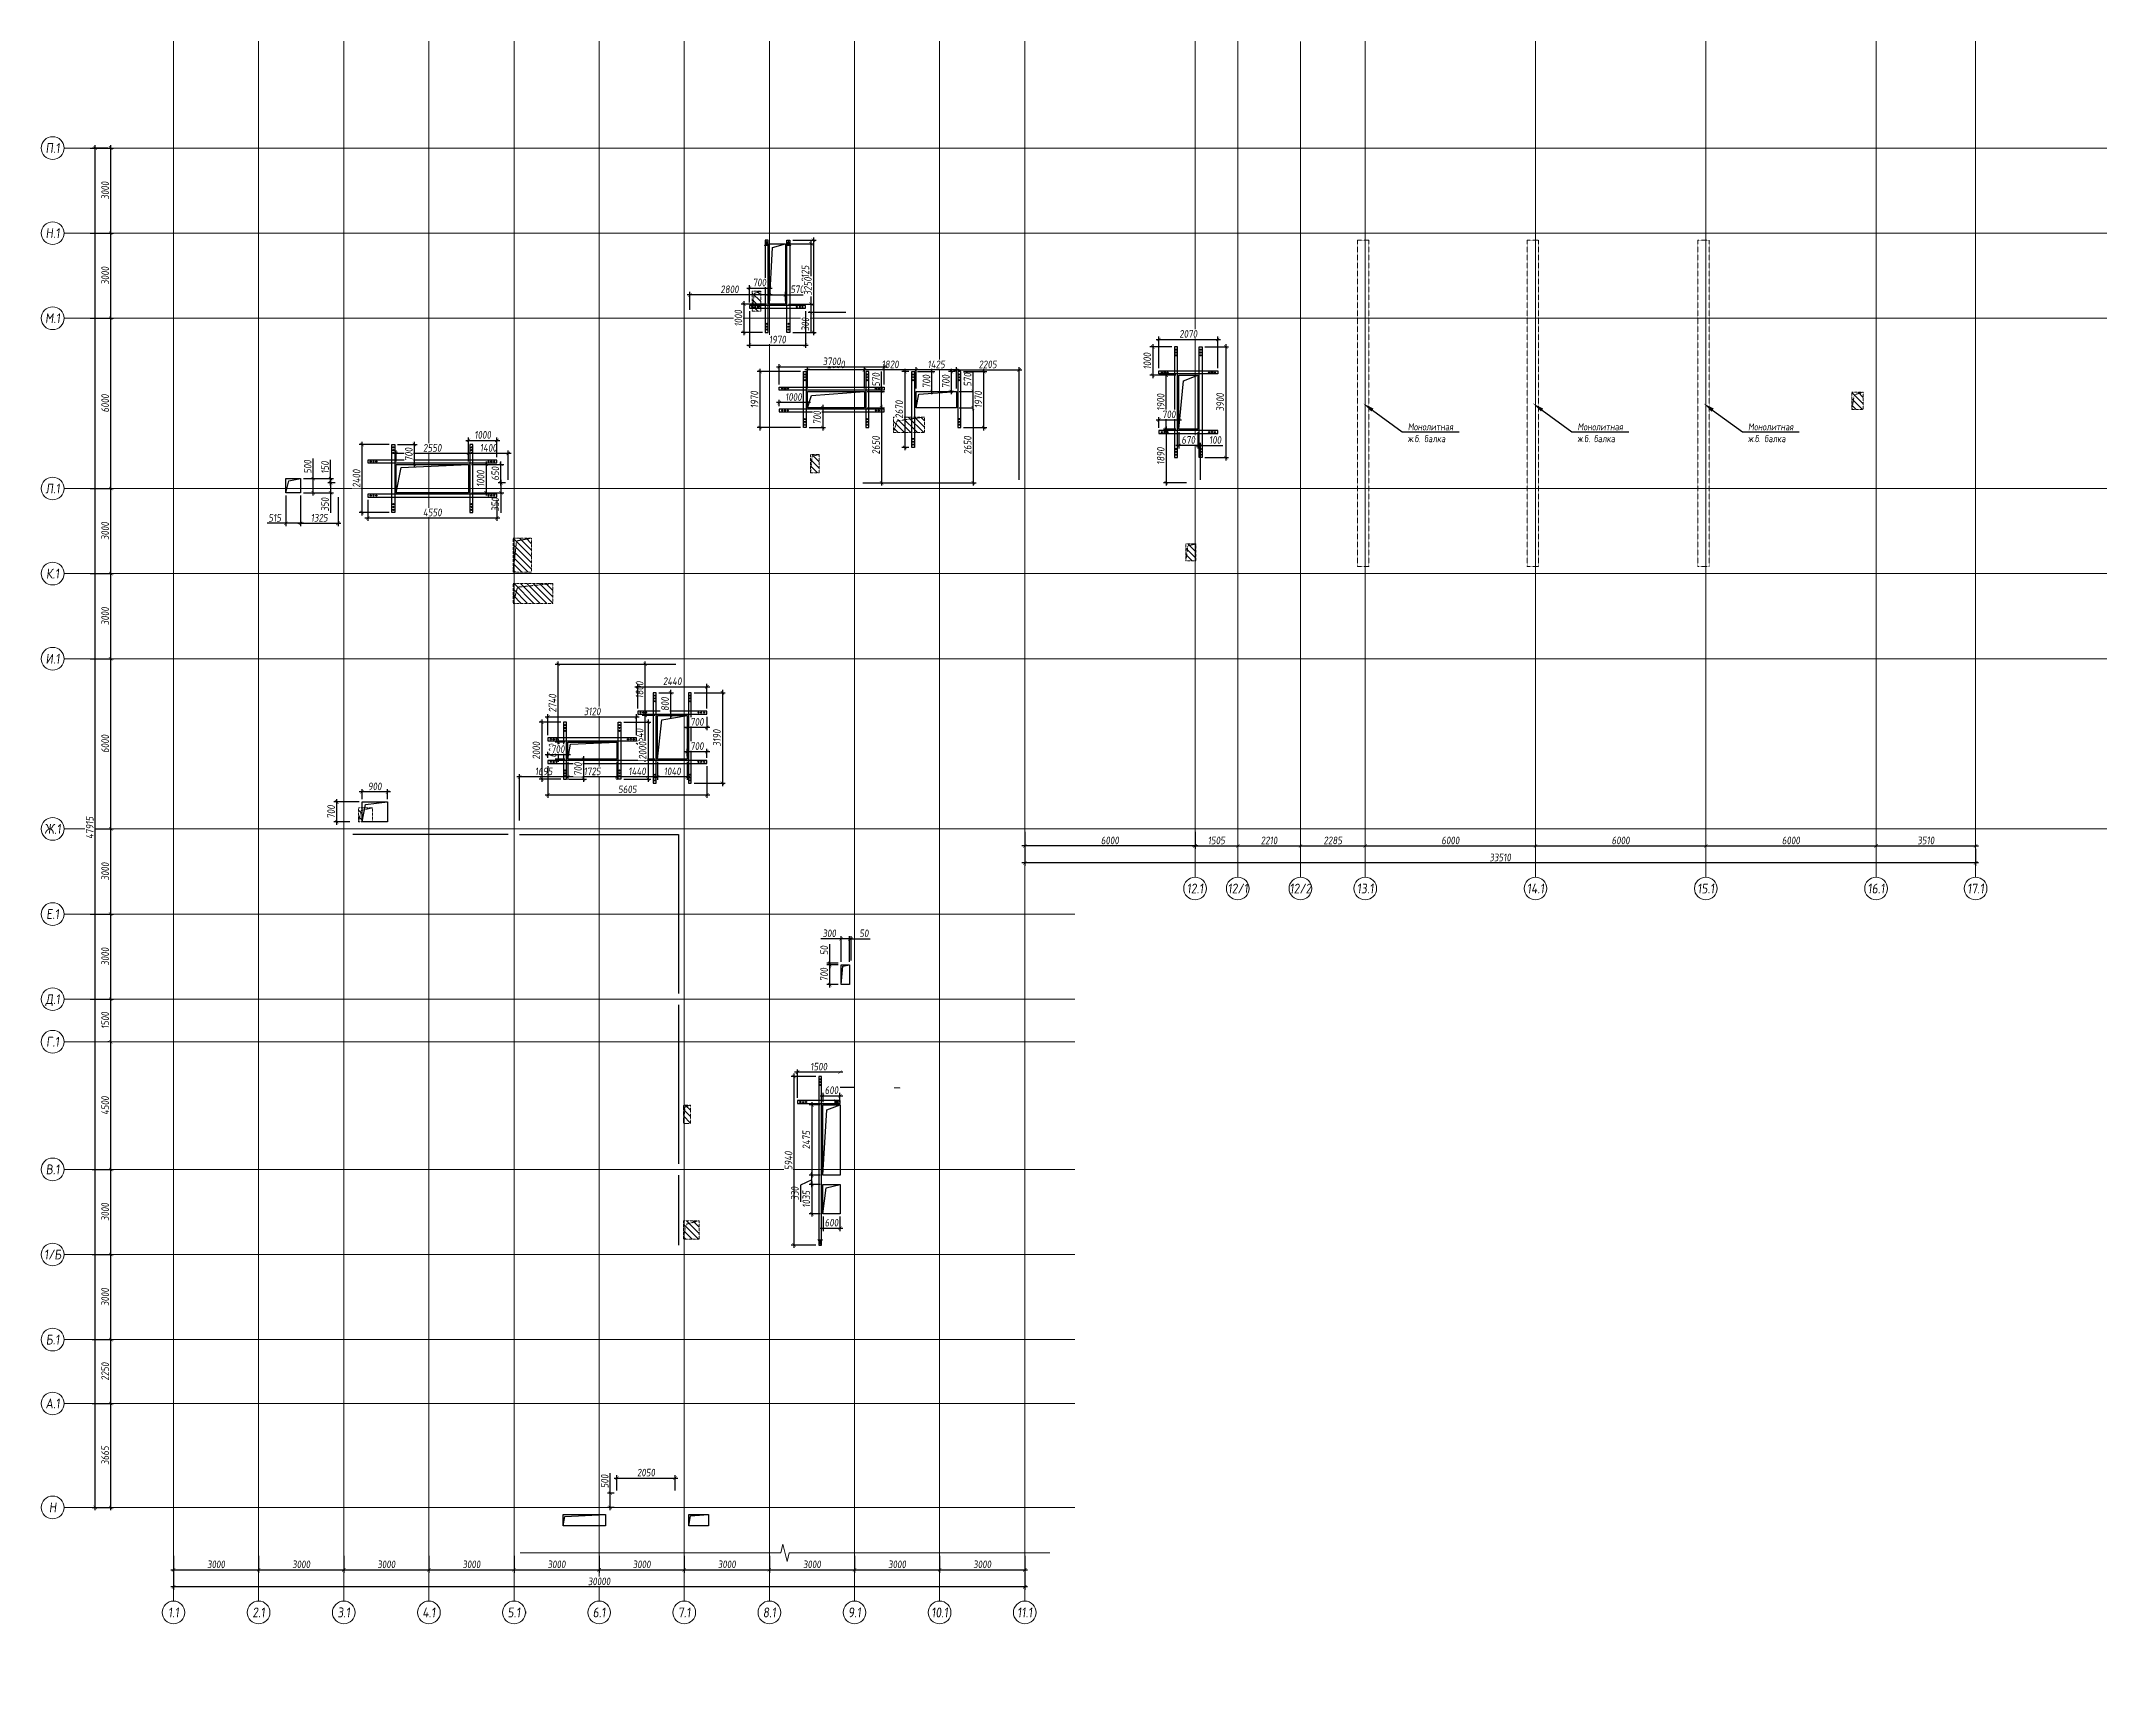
# Model space of a CAD drawing. Header units: millimetres. Extents: x -233751 to 529254, y -907864 to 285890.
# Drawn here: x 46985 to 119772, y -123915 to -65637 of the extents above; entities that cross this region are included whole.
import ezdxf
from ezdxf import colors
from ezdxf.entities.mleader import LeaderData, LeaderLine
from ezdxf.enums import TextEntityAlignment as Align
from ezdxf.math import Vec2, Vec3

# ---------------------------------------------------------------- set-up
doc = ezdxf.new("R2010")
doc.units = ezdxf.units.MM
doc.linetypes.add('ADSK_Штриховая_ш2 п1', pattern=[3, 2, -1])
doc.linetypes.add('осевая', pattern=[2, 1.25, -0.25, 0.25, -0.25])
doc.layers.get('0').update_dxf_attribs({"lineweight": 30})
doc.layers.get('Defpoints').update_dxf_attribs({"lineweight": 0})
for name, color, linetype, lineweight in [('КР_БалкиЖБ', 7, 'ADSK_Штриховая_ш2 п1', 5), ('КР_Металл', 3, 'Continuous', 30), ('КР_Новые отверстия', 5, 'Continuous', 30), ('КР_Оси', 7, 'Continuous', 5), ('КР_Основная', 7, 'Continuous', 30), ('КР_Размеры отверстия', 7, 'Continuous', 5), ('КР_Размеры усиление', 1, 'Continuous', 5), ('КР_Сущ отверстия', 6, 'Continuous', 15), ('КР_Тонкая', 250, 'Continuous', 0)]:
    doc.layers.add(name, color=color, linetype=linetype, lineweight=lineweight)
doc.styles.add('ISOCPEUR', font='isocpeur.ttf', dxfattribs={"width": 0.85, "oblique": 7})
doc.dimstyles.new('R_100', dxfattribs={"dimtxt": 270, "dimasz": 120, "dimexe": 100, "dimexo": 100, "dimgap": 60, "dimtad": 1, "dimdec": 0, "dimrnd": 5, "dimzin": 0, "dimdsep": 46, "dimtxsty": 'ISOCPEUR', "dimblk": 'ARCHTICK', "dimcen": 0, "dimdle": 100, "dimclrd": 256, "dimclre": 256, "dimclrt": 256, "dimadec": 0, "dimazin": 0, "dimtfac": 2, "dimtdec": 0, "dimtmove": 0, "dimatfit": 3, "dimfxl": 1, "dimtvp": 3, "dimtfill": 1, "dimtolj": 1, "dimtzin": 0, "dimarcsym": 0})

# ---------------------------------------------------------------- blocks, each defined once
blk = doc.blocks.new('*U2106')
at = {"color": 0, "linetype": 'Continuous', "lineweight": -2}
blk.add_wipeout([(0, 0), (-449, 0), (-898, 0), (-1347, 0), (-1796, 0), (-2245, 0), (-2694, 0), (-3143, 0), (-3592, 0), (-4041, 0), (-4490, 0), (-4939, 0), (-5388, 0), (-5837, 0), (-6286, 0), (-6735, 0), (-7184, 0), (-7633, 0), (-8082, 0), (-8531, 0), (-8980, 0), (-8983, -15), (-8987, -30), (-8991, -45), (-8995, -60), (-8998, -75), (-9002, -90), (-9006, -105), (-9010, -120), (-9013, -135), (-9017, -150), (-9021, -165), (-9025, -180), (-9028, -195), (-9032, -210), (-9036, -225), (-9040, -240), (-9043, -255), (-9047, -270), (-9051, -285), (-9055, -300), (-9062, -270), (-9070, -240), (-9077, -210), (-9085, -180), (-9092, -150), (-9100, -120), (-9107, -90), (-9115, -60), (-9122, -30), (-9130, 0), (-9137, 30), (-9145, 60), (-9152, 90), (-9160, 120), (-9167, 150), (-9175, 180), (-9182, 210), (-9190, 240), (-9197, 270), (-9205, 300), (-9208, 285), (-9212, 270), (-9216, 255), (-9220, 240), (-9223, 225), (-9227, 210), (-9231, 195), (-9235, 180), (-9238, 165), (-9242, 150), (-9246, 135), (-9250, 120), (-9253, 105), (-9257, 90), (-9261, 75), (-9265, 60), (-9268, 45), (-9272, 30), (-9276, 15), (-9280, 0), (-9729, 0), (-10178, 0), (-10627, 0), (-11076, 0), (-11525, 0), (-11974, 0), (-12423, 0), (-12872, 0), (-13320, 0), (-13769, 0), (-14218, 0), (-14667, 0), (-15116, 0), (-15565, 0), (-16014, 0), (-16463, 0), (-16912, 0), (-17361, 0), (-17810, 0), (-18259, 0), (-18259, -5000), (0, -5000)], dxfattribs=at)
blk.add_lwpolyline([(200, 0), (0, 0), (-8980, 0), (-9055, -300), (-9205, 300), (-9280, 0), (-18259, 0), (-18459, 0)], dxfattribs=at)
blk = doc.blocks.new('*U2107')
at = {"color": 0, "linetype": 'Continuous', "lineweight": -2}
blk.add_line((-35117, 0), (-35617, 0), dxfattribs=at)
at = {"color": 0, "linetype": 'ByBlock', "lineweight": -2, "ltscale": 10}
blk.add_line((0, 0), (-35117, 0), dxfattribs=at)
at = {"color": 0, "linetype": 'Continuous', "lineweight": -2}
blk.add_circle((-36017, 0), 400, dxfattribs=at)
at = {"color": 0, "linetype": 'Continuous', "lineweight": -2, "style": 'ISOCPEUR', "oblique": 7, "width": 0.856383}
blk.add_text('Н', height=347, dxfattribs=at).set_placement((-36017, 0), align=Align.MIDDLE_CENTER)
blk = doc.blocks.new('*U2108')
at = {"color": 0, "linetype": 'Continuous', "lineweight": -2}
blk.add_line((-35117, 0), (-35617, 0), dxfattribs=at)
at = {"color": 0, "linetype": 'ByBlock', "lineweight": -2, "ltscale": 10}
blk.add_line((0, 0), (-35117, 0), dxfattribs=at)
at = {"color": 0, "linetype": 'Continuous', "lineweight": -2}
blk.add_circle((-36017, 0), 400, dxfattribs=at)
at = {"color": 0, "linetype": 'Continuous', "lineweight": -2, "style": 'ISOCPEUR', "oblique": 7, "width": 0.856383}
blk.add_text('А.1', height=347.4, dxfattribs=at).set_placement((-36017, 0), align=Align.MIDDLE_CENTER)
blk = doc.blocks.new('*U2109')
at = {"color": 0, "linetype": 'Continuous', "lineweight": -2}
blk.add_line((-35117, 0), (-35617, 0), dxfattribs=at)
at = {"color": 0, "linetype": 'ByBlock', "lineweight": -2, "ltscale": 10}
blk.add_line((0, 0), (-35117, 0), dxfattribs=at)
at = {"color": 0, "linetype": 'Continuous', "lineweight": -2}
blk.add_circle((-36017, 0), 400, dxfattribs=at)
at = {"color": 0, "linetype": 'Continuous', "lineweight": -2, "style": 'ISOCPEUR', "oblique": 7, "width": 0.856383}
blk.add_text('Б.1', height=347.4, dxfattribs=at).set_placement((-36017, 0), align=Align.MIDDLE_CENTER)
blk = doc.blocks.new('*U2110')
at = {"color": 0, "linetype": 'Continuous', "lineweight": -2}
blk.add_line((-35117, 0), (-35617, 0), dxfattribs=at)
at = {"color": 0, "linetype": 'ByBlock', "lineweight": -2, "ltscale": 10}
blk.add_line((0, 0), (-35117, 0), dxfattribs=at)
at = {"color": 0, "linetype": 'Continuous', "lineweight": -2}
blk.add_circle((-36017, 0), 400, dxfattribs=at)
at = {"color": 0, "linetype": 'Continuous', "lineweight": -2, "style": 'ISOCPEUR', "oblique": 7, "width": 0.856383}
blk.add_text('1/Б', height=347.4, dxfattribs=at).set_placement((-36017, 0), align=Align.MIDDLE_CENTER)
blk = doc.blocks.new('*U2111')
at = {"color": 0, "linetype": 'Continuous', "lineweight": -2}
blk.add_line((-35117, 0), (-35617, 0), dxfattribs=at)
at = {"color": 0, "linetype": 'ByBlock', "lineweight": -2, "ltscale": 10}
blk.add_line((0, 0), (-35117, 0), dxfattribs=at)
at = {"color": 0, "linetype": 'Continuous', "lineweight": -2}
blk.add_circle((-36017, 0), 400, dxfattribs=at)
at = {"color": 0, "linetype": 'Continuous', "lineweight": -2, "style": 'ISOCPEUR', "oblique": 7, "width": 0.856383}
blk.add_text('В.1', height=347.4, dxfattribs=at).set_placement((-36017, 0), align=Align.MIDDLE_CENTER)
blk = doc.blocks.new('_ArchTick')
at = {"color": 0, "linetype": 'ByBlock', "const_width": 0.15}
blk.add_lwpolyline([(-0.5, -0.5), (0.5, 0.5)], dxfattribs=at)
blk = doc.blocks.new('*D776')
at = {"layer": 'Defpoints', "color": 0, "transparency": 16777216}
for p in [(48680, -113649), (49430, -113649), (48680, -117314)]:
    blk.add_point(p, dxfattribs=at)
at = {"layer": 'КР_Оси', "lineweight": -2, "transparency": 16777216}
for p, q in [((48780, -113649), (49530, -113649)), ((49430, -117414), (49430, -113549)), ((48780, -117314), (49530, -117314))]:
    blk.add_line(p, q, dxfattribs=at)
at = {"layer": 'КР_Оси', "lineweight": -2, "transparency": 16777216, "xscale": 120, "yscale": 120, "zscale": 120}
for p, rotation in [((49430, -113649), 90), ((49430, -117314), 270)]:
    blk.add_blockref('_ArchTick', p, dxfattribs=dict(at, rotation=rotation))
at = {"layer": 'КР_Оси', "transparency": 16777216, "insert": (49235, -115482), "char_height": 270, "attachment_point": 5, "rotation": 90, "style": 'ISOCPEUR', "bg_fill": 3, "box_fill_scale": 1.1, "bg_fill_color": 256, "bg_fill_true_color": 13158600, "bg_fill_transparency": 0}
blk.add_mtext('\\A1;3665', dxfattribs=at)
blk = doc.blocks.new('*D777')
at = {"layer": 'Defpoints', "color": 0, "transparency": 16777216}
for p in [(48680, -111399), (49430, -111399), (48680, -113649)]:
    blk.add_point(p, dxfattribs=at)
at = {"layer": 'КР_Оси', "lineweight": -2, "transparency": 16777216}
for p, q in [((49430, -113749), (49430, -111299)), ((48780, -111399), (49530, -111399)), ((48780, -113649), (49530, -113649))]:
    blk.add_line(p, q, dxfattribs=at)
at = {"layer": 'КР_Оси', "lineweight": -2, "transparency": 16777216, "xscale": 120, "yscale": 120, "zscale": 120}
for p, rotation in [((49430, -111399), 90), ((49430, -113649), 270)]:
    blk.add_blockref('_ArchTick', p, dxfattribs=dict(at, rotation=rotation))
at = {"layer": 'КР_Оси', "transparency": 16777216, "insert": (49235, -112524), "char_height": 270, "attachment_point": 5, "rotation": 90, "style": 'ISOCPEUR', "bg_fill": 3, "box_fill_scale": 1.1, "bg_fill_color": 256, "bg_fill_true_color": 13158600, "bg_fill_transparency": 0}
blk.add_mtext('\\A1;2250', dxfattribs=at)
blk = doc.blocks.new('*D778')
at = {"layer": 'Defpoints', "color": 0, "transparency": 16777216}
for p in [(48680, -108399), (49430, -108399), (48680, -111399)]:
    blk.add_point(p, dxfattribs=at)
at = {"layer": 'КР_Оси', "lineweight": -2, "transparency": 16777216}
for p, q in [((48780, -108399), (49530, -108399)), ((49430, -111499), (49430, -108299)), ((48780, -111399), (49530, -111399))]:
    blk.add_line(p, q, dxfattribs=at)
at = {"layer": 'КР_Оси', "lineweight": -2, "transparency": 16777216, "xscale": 120, "yscale": 120, "zscale": 120}
for p, rotation in [((49430, -108399), 90), ((49430, -111399), 270)]:
    blk.add_blockref('_ArchTick', p, dxfattribs=dict(at, rotation=rotation))
at = {"layer": 'КР_Оси', "transparency": 16777216, "insert": (49235, -109899), "char_height": 270, "attachment_point": 5, "rotation": 90, "style": 'ISOCPEUR', "bg_fill": 3, "box_fill_scale": 1.1, "bg_fill_color": 256, "bg_fill_true_color": 13158600, "bg_fill_transparency": 0}
blk.add_mtext('\\A1;3000', dxfattribs=at)
blk = doc.blocks.new('*D779')
at = {"layer": 'Defpoints', "color": 0, "transparency": 16777216}
for p in [(48680, -105399), (49430, -105399), (48680, -108399)]:
    blk.add_point(p, dxfattribs=at)
at = {"layer": 'КР_Оси', "lineweight": -2, "transparency": 16777216}
for p, q in [((48780, -105399), (49530, -105399)), ((49430, -108499), (49430, -105299)), ((48780, -108399), (49530, -108399))]:
    blk.add_line(p, q, dxfattribs=at)
at = {"layer": 'КР_Оси', "lineweight": -2, "transparency": 16777216, "xscale": 120, "yscale": 120, "zscale": 120}
for p, rotation in [((49430, -105399), 90), ((49430, -108399), 270)]:
    blk.add_blockref('_ArchTick', p, dxfattribs=dict(at, rotation=rotation))
at = {"layer": 'КР_Оси', "transparency": 16777216, "insert": (49235, -106899), "char_height": 270, "attachment_point": 5, "rotation": 90, "style": 'ISOCPEUR', "bg_fill": 3, "box_fill_scale": 1.1, "bg_fill_color": 256, "bg_fill_true_color": 13158600, "bg_fill_transparency": 0}
blk.add_mtext('\\A1;3000', dxfattribs=at)
blk = doc.blocks.new('*U2112')
at = {"color": 0, "linetype": 'Continuous', "lineweight": -2}
blk.add_line((-35117, 0), (-35617, 0), dxfattribs=at)
at = {"color": 0, "linetype": 'ByBlock', "lineweight": -2, "ltscale": 10}
blk.add_line((0, 0), (-35117, 0), dxfattribs=at)
at = {"color": 0, "linetype": 'Continuous', "lineweight": -2}
blk.add_circle((-36017, 0), 400, dxfattribs=at)
at = {"color": 0, "linetype": 'Continuous', "lineweight": -2, "style": 'ISOCPEUR', "oblique": 7, "width": 0.856383}
blk.add_text('Г.1', height=347.4, dxfattribs=at).set_placement((-36017, 0), align=Align.MIDDLE_CENTER)
blk = doc.blocks.new('*U2113')
at = {"color": 0, "linetype": 'Continuous', "lineweight": -2}
blk.add_line((-35117, 0), (-35617, 0), dxfattribs=at)
at = {"color": 0, "linetype": 'ByBlock', "lineweight": -2, "ltscale": 10}
blk.add_line((0, 0), (-35117, 0), dxfattribs=at)
at = {"color": 0, "linetype": 'Continuous', "lineweight": -2}
blk.add_circle((-36017, 0), 400, dxfattribs=at)
at = {"color": 0, "linetype": 'Continuous', "lineweight": -2, "style": 'ISOCPEUR', "oblique": 7, "width": 0.856383}
blk.add_text('Д.1', height=347.4, dxfattribs=at).set_placement((-36017, 0), align=Align.MIDDLE_CENTER)
blk = doc.blocks.new('*U2114')
at = {"color": 0, "linetype": 'Continuous', "lineweight": -2}
blk.add_line((-35117, 0), (-35617, 0), dxfattribs=at)
at = {"color": 0, "linetype": 'ByBlock', "lineweight": -2, "ltscale": 10}
blk.add_line((0, 0), (-35117, 0), dxfattribs=at)
at = {"color": 0, "linetype": 'Continuous', "lineweight": -2}
blk.add_circle((-36017, 0), 400, dxfattribs=at)
at = {"color": 0, "linetype": 'Continuous', "lineweight": -2, "style": 'ISOCPEUR', "oblique": 7, "width": 0.856383}
blk.add_text('Е.1', height=347.4, dxfattribs=at).set_placement((-36017, 0), align=Align.MIDDLE_CENTER)
blk = doc.blocks.new('*U2115')
at = {"color": 0, "linetype": 'Continuous', "lineweight": -2}
blk.add_line((-71487, 0), (-71987, 0), dxfattribs=at)
at = {"color": 0, "linetype": 'ByBlock', "lineweight": -2, "ltscale": 10}
blk.add_line((0, 0), (-71487, 0), dxfattribs=at)
at = {"color": 0, "linetype": 'Continuous', "lineweight": -2}
blk.add_circle((-72387, 0), 400, dxfattribs=at)
at = {"color": 0, "linetype": 'Continuous', "lineweight": -2, "style": 'ISOCPEUR', "oblique": 7, "width": 0.856383}
blk.add_text('Ж.1', height=347.4, dxfattribs=at).set_placement((-72387, 0), align=Align.MIDDLE_CENTER)
blk = doc.blocks.new('*U2116')
at = {"color": 0, "linetype": 'Continuous', "lineweight": -2}
blk.add_line((-71487, 0), (-71987, 0), dxfattribs=at)
at = {"color": 0, "linetype": 'ByBlock', "lineweight": -2, "ltscale": 10}
blk.add_line((0, 0), (-71487, 0), dxfattribs=at)
at = {"color": 0, "linetype": 'Continuous', "lineweight": -2}
blk.add_circle((-72387, 0), 400, dxfattribs=at)
at = {"color": 0, "linetype": 'Continuous', "lineweight": -2, "style": 'ISOCPEUR', "oblique": 7, "width": 0.856383}
blk.add_text('И.1', height=347.4, dxfattribs=at).set_placement((-72387, 0), align=Align.MIDDLE_CENTER)
blk = doc.blocks.new('*U2117')
at = {"color": 0, "linetype": 'Continuous', "lineweight": -2}
blk.add_line((-71487, 0), (-71987, 0), dxfattribs=at)
at = {"color": 0, "linetype": 'ByBlock', "lineweight": -2, "ltscale": 10}
blk.add_line((0, 0), (-71487, 0), dxfattribs=at)
at = {"color": 0, "linetype": 'Continuous', "lineweight": -2}
blk.add_circle((-72387, 0), 400, dxfattribs=at)
at = {"color": 0, "linetype": 'Continuous', "lineweight": -2, "style": 'ISOCPEUR', "oblique": 7, "width": 0.856383}
blk.add_text('К.1', height=347.4, dxfattribs=at).set_placement((-72387, 0), align=Align.MIDDLE_CENTER)
blk = doc.blocks.new('*U2118')
at = {"color": 0, "linetype": 'Continuous', "lineweight": -2}
blk.add_line((-71487, 0), (-71987, 0), dxfattribs=at)
at = {"color": 0, "linetype": 'ByBlock', "lineweight": -2, "ltscale": 10}
blk.add_line((0, 0), (-71487, 0), dxfattribs=at)
at = {"color": 0, "linetype": 'Continuous', "lineweight": -2}
blk.add_circle((-72387, 0), 400, dxfattribs=at)
at = {"color": 0, "linetype": 'Continuous', "lineweight": -2, "style": 'ISOCPEUR', "oblique": 7, "width": 0.856383}
blk.add_text('Л.1', height=347.4, dxfattribs=at).set_placement((-72387, 0), align=Align.MIDDLE_CENTER)
blk = doc.blocks.new('*U2119')
at = {"color": 0, "linetype": 'Continuous', "lineweight": -2}
blk.add_line((-71487, 0), (-71987, 0), dxfattribs=at)
at = {"color": 0, "linetype": 'ByBlock', "lineweight": -2, "ltscale": 10}
blk.add_line((0, 0), (-71487, 0), dxfattribs=at)
at = {"color": 0, "linetype": 'Continuous', "lineweight": -2}
blk.add_circle((-72387, 0), 400, dxfattribs=at)
at = {"color": 0, "linetype": 'Continuous', "lineweight": -2, "style": 'ISOCPEUR', "oblique": 7, "width": 0.856383}
blk.add_text('М.1', height=347.4, dxfattribs=at).set_placement((-72387, 0), align=Align.MIDDLE_CENTER)
blk = doc.blocks.new('*U2120')
at = {"color": 0, "linetype": 'Continuous', "lineweight": -2}
blk.add_line((-71487, 0), (-71987, 0), dxfattribs=at)
at = {"color": 0, "linetype": 'ByBlock', "lineweight": -2, "ltscale": 10}
blk.add_line((0, 0), (-71487, 0), dxfattribs=at)
at = {"color": 0, "linetype": 'Continuous', "lineweight": -2}
blk.add_circle((-72387, 0), 400, dxfattribs=at)
at = {"color": 0, "linetype": 'Continuous', "lineweight": -2, "style": 'ISOCPEUR', "oblique": 7, "width": 0.856383}
blk.add_text('Н.1', height=347.4, dxfattribs=at).set_placement((-72387, 0), align=Align.MIDDLE_CENTER)
blk = doc.blocks.new('*U2121')
at = {"color": 0, "linetype": 'Continuous', "lineweight": -2}
blk.add_line((-71487, 0), (-71987, 0), dxfattribs=at)
at = {"color": 0, "linetype": 'ByBlock', "lineweight": -2, "ltscale": 10}
blk.add_line((0, 0), (-71487, 0), dxfattribs=at)
at = {"color": 0, "linetype": 'Continuous', "lineweight": -2}
blk.add_circle((-72387, 0), 400, dxfattribs=at)
at = {"color": 0, "linetype": 'Continuous', "lineweight": -2, "style": 'ISOCPEUR', "oblique": 7, "width": 0.856383}
blk.add_text('П.1', height=347.4, dxfattribs=at).set_placement((-72387, 0), align=Align.MIDDLE_CENTER)
blk = doc.blocks.new('*U2122')
at = {"color": 0, "linetype": 'ByBlock', "lineweight": -2, "ltscale": 10}
blk.add_line((0, 0), (0, -53278), dxfattribs=at)
at = {"color": 0, "linetype": 'Continuous', "lineweight": -2}
for p, q in [((0, -53278), (0, -54478)), ((0, -54478), (0, -54978))]:
    blk.add_line(p, q, dxfattribs=at)
blk.add_circle((0, -55378), 400, dxfattribs=at)
at = {"color": 0, "linetype": 'Continuous', "lineweight": -2, "style": 'ISOCPEUR', "oblique": 7, "width": 0.856383}
blk.add_text('1.1', height=347.4, dxfattribs=at).set_placement((0, -55378), align=Align.MIDDLE_CENTER)
blk = doc.blocks.new('*U2123')
at = {"color": 0, "linetype": 'ByBlock', "lineweight": -2, "ltscale": 10}
blk.add_line((0, 0), (0, -53278), dxfattribs=at)
at = {"color": 0, "linetype": 'Continuous', "lineweight": -2}
for p, q in [((0, -53278), (0, -54478)), ((0, -54478), (0, -54978))]:
    blk.add_line(p, q, dxfattribs=at)
blk.add_circle((0, -55378), 400, dxfattribs=at)
at = {"color": 0, "linetype": 'Continuous', "lineweight": -2, "style": 'ISOCPEUR', "oblique": 7, "width": 0.856383}
blk.add_text('2.1', height=347.4, dxfattribs=at).set_placement((0, -55378), align=Align.MIDDLE_CENTER)
blk = doc.blocks.new('*U2124')
at = {"color": 0, "linetype": 'ByBlock', "lineweight": -2, "ltscale": 10}
blk.add_line((0, 0), (0, -53278), dxfattribs=at)
at = {"color": 0, "linetype": 'Continuous', "lineweight": -2}
for p, q in [((0, -53278), (0, -54478)), ((0, -54478), (0, -54978))]:
    blk.add_line(p, q, dxfattribs=at)
blk.add_circle((0, -55378), 400, dxfattribs=at)
at = {"color": 0, "linetype": 'Continuous', "lineweight": -2, "style": 'ISOCPEUR', "oblique": 7, "width": 0.856383}
blk.add_text('3.1', height=347.4, dxfattribs=at).set_placement((0, -55378), align=Align.MIDDLE_CENTER)
blk = doc.blocks.new('*U2125')
at = {"color": 0, "linetype": 'ByBlock', "lineweight": -2, "ltscale": 10}
blk.add_line((0, 0), (0, -53278), dxfattribs=at)
at = {"color": 0, "linetype": 'Continuous', "lineweight": -2}
for p, q in [((0, -53278), (0, -54478)), ((0, -54478), (0, -54978))]:
    blk.add_line(p, q, dxfattribs=at)
blk.add_circle((0, -55378), 400, dxfattribs=at)
at = {"color": 0, "linetype": 'Continuous', "lineweight": -2, "style": 'ISOCPEUR', "oblique": 7, "width": 0.856383}
blk.add_text('4.1', height=347.4, dxfattribs=at).set_placement((0, -55378), align=Align.MIDDLE_CENTER)
blk = doc.blocks.new('*U2126')
at = {"color": 0, "linetype": 'ByBlock', "lineweight": -2, "ltscale": 10}
blk.add_line((0, 0), (0, -53278), dxfattribs=at)
at = {"color": 0, "linetype": 'Continuous', "lineweight": -2}
for p, q in [((0, -53278), (0, -54478)), ((0, -54478), (0, -54978))]:
    blk.add_line(p, q, dxfattribs=at)
blk.add_circle((0, -55378), 400, dxfattribs=at)
at = {"color": 0, "linetype": 'Continuous', "lineweight": -2, "style": 'ISOCPEUR', "oblique": 7, "width": 0.856383}
blk.add_text('5.1', height=347.4, dxfattribs=at).set_placement((0, -55378), align=Align.MIDDLE_CENTER)
blk = doc.blocks.new('*U2127')
at = {"color": 0, "linetype": 'ByBlock', "lineweight": -2, "ltscale": 10}
blk.add_line((0, 0), (0, -53278), dxfattribs=at)
at = {"color": 0, "linetype": 'Continuous', "lineweight": -2}
for p, q in [((0, -53278), (0, -54478)), ((0, -54478), (0, -54978))]:
    blk.add_line(p, q, dxfattribs=at)
blk.add_circle((0, -55378), 400, dxfattribs=at)
at = {"color": 0, "linetype": 'Continuous', "lineweight": -2, "style": 'ISOCPEUR', "oblique": 7, "width": 0.856383}
blk.add_text('6.1', height=347.4, dxfattribs=at).set_placement((0, -55378), align=Align.MIDDLE_CENTER)
blk = doc.blocks.new('*U2128')
at = {"color": 0, "linetype": 'ByBlock', "lineweight": -2, "ltscale": 10}
blk.add_line((0, 0), (0, -53278), dxfattribs=at)
at = {"color": 0, "linetype": 'Continuous', "lineweight": -2}
for p, q in [((0, -53278), (0, -54478)), ((0, -54478), (0, -54978))]:
    blk.add_line(p, q, dxfattribs=at)
blk.add_circle((0, -55378), 400, dxfattribs=at)
at = {"color": 0, "linetype": 'Continuous', "lineweight": -2, "style": 'ISOCPEUR', "oblique": 7, "width": 0.856383}
blk.add_text('7.1', height=347.4, dxfattribs=at).set_placement((0, -55378), align=Align.MIDDLE_CENTER)
blk = doc.blocks.new('*U2129')
at = {"color": 0, "linetype": 'ByBlock', "lineweight": -2, "ltscale": 10}
blk.add_line((0, 0), (0, -53278), dxfattribs=at)
at = {"color": 0, "linetype": 'Continuous', "lineweight": -2}
for p, q in [((0, -53278), (0, -54478)), ((0, -54478), (0, -54978))]:
    blk.add_line(p, q, dxfattribs=at)
blk.add_circle((0, -55378), 400, dxfattribs=at)
at = {"color": 0, "linetype": 'Continuous', "lineweight": -2, "style": 'ISOCPEUR', "oblique": 7, "width": 0.856383}
blk.add_text('8.1', height=347.4, dxfattribs=at).set_placement((0, -55378), align=Align.MIDDLE_CENTER)
blk = doc.blocks.new('*U2130')
at = {"color": 0, "linetype": 'ByBlock', "lineweight": -2, "ltscale": 10}
blk.add_line((0, 0), (0, -53278), dxfattribs=at)
at = {"color": 0, "linetype": 'Continuous', "lineweight": -2}
for p, q in [((0, -53278), (0, -54478)), ((0, -54478), (0, -54978))]:
    blk.add_line(p, q, dxfattribs=at)
blk.add_circle((0, -55378), 400, dxfattribs=at)
at = {"color": 0, "linetype": 'Continuous', "lineweight": -2, "style": 'ISOCPEUR', "oblique": 7, "width": 0.856383}
blk.add_text('9.1', height=347.4, dxfattribs=at).set_placement((0, -55378), align=Align.MIDDLE_CENTER)
blk = doc.blocks.new('*U2131')
at = {"color": 0, "linetype": 'ByBlock', "lineweight": -2, "ltscale": 10}
blk.add_line((0, 0), (0, -53278), dxfattribs=at)
at = {"color": 0, "linetype": 'Continuous', "lineweight": -2}
for p, q in [((0, -53278), (0, -54478)), ((0, -54478), (0, -54978))]:
    blk.add_line(p, q, dxfattribs=at)
blk.add_circle((0, -55378), 400, dxfattribs=at)
at = {"color": 0, "linetype": 'Continuous', "lineweight": -2, "style": 'ISOCPEUR', "oblique": 7, "width": 0.856383}
blk.add_text('10.1', height=347.4, dxfattribs=at).set_placement((0, -55378), align=Align.MIDDLE_CENTER)
blk = doc.blocks.new('*U2132')
at = {"color": 0, "linetype": 'ByBlock', "lineweight": -2, "ltscale": 10}
blk.add_line((0, 0), (0, -53278), dxfattribs=at)
at = {"color": 0, "linetype": 'Continuous', "lineweight": -2}
for p, q in [((0, -53278), (0, -54478)), ((0, -54478), (0, -54978))]:
    blk.add_line(p, q, dxfattribs=at)
blk.add_circle((0, -55378), 400, dxfattribs=at)
at = {"color": 0, "linetype": 'Continuous', "lineweight": -2, "style": 'ISOCPEUR', "oblique": 7, "width": 0.856383}
blk.add_text('11.1', height=347.4, dxfattribs=at).set_placement((0, -55378), align=Align.MIDDLE_CENTER)
blk = doc.blocks.new('*U2133')
at = {"color": 0, "linetype": 'ByBlock', "lineweight": -2, "ltscale": 10}
blk.add_line((0, 0), (0, -27762), dxfattribs=at)
at = {"color": 0, "linetype": 'Continuous', "lineweight": -2}
for p, q in [((0, -27762), (0, -28962)), ((0, -28962), (0, -29462))]:
    blk.add_line(p, q, dxfattribs=at)
blk.add_circle((0, -29862), 400, dxfattribs=at)
at = {"color": 0, "linetype": 'Continuous', "lineweight": -2, "style": 'ISOCPEUR', "oblique": 7, "width": 0.856383}
blk.add_text('12.1', height=347.4, dxfattribs=at).set_placement((0, -29862), align=Align.MIDDLE_CENTER)
blk = doc.blocks.new('*U2134')
at = {"color": 0, "linetype": 'ByBlock', "lineweight": -2, "ltscale": 10}
blk.add_line((0, 0), (0, -27762), dxfattribs=at)
at = {"color": 0, "linetype": 'Continuous', "lineweight": -2}
for p, q in [((0, -27762), (0, -28962)), ((0, -28962), (0, -29462))]:
    blk.add_line(p, q, dxfattribs=at)
blk.add_circle((0, -29862), 400, dxfattribs=at)
at = {"color": 0, "linetype": 'Continuous', "lineweight": -2, "style": 'ISOCPEUR', "oblique": 7, "width": 0.856383}
blk.add_text('12/1', height=347.4, dxfattribs=at).set_placement((0, -29862), align=Align.MIDDLE_CENTER)
blk = doc.blocks.new('*U2135')
at = {"color": 0, "linetype": 'ByBlock', "lineweight": -2, "ltscale": 10}
blk.add_line((0, 0), (0, -27761.01608), dxfattribs=at)
at = {"color": 0, "linetype": 'Continuous', "lineweight": -2}
for p, q in [((0, -27761.01608), (0, -28961.01608)), ((0, -28961.01608), (0, -29461.01608))]:
    blk.add_line(p, q, dxfattribs=at)
blk.add_circle((0, -29861.01608), 400, dxfattribs=at)
at = {"color": 0, "linetype": 'Continuous', "lineweight": -2, "style": 'ISOCPEUR', "oblique": 7, "width": 0.856383}
blk.add_text('12/2', height=347.391153, dxfattribs=at).set_placement((0, -29861.01608), align=Align.MIDDLE_CENTER)
blk = doc.blocks.new('*U2136')
at = {"color": 0, "linetype": 'ByBlock', "lineweight": -2, "ltscale": 10}
blk.add_line((0, 0), (0, -27762), dxfattribs=at)
at = {"color": 0, "linetype": 'Continuous', "lineweight": -2}
for p, q in [((0, -27762), (0, -28962)), ((0, -28962), (0, -29462))]:
    blk.add_line(p, q, dxfattribs=at)
blk.add_circle((0, -29862), 400, dxfattribs=at)
at = {"color": 0, "linetype": 'Continuous', "lineweight": -2, "style": 'ISOCPEUR', "oblique": 7, "width": 0.856383}
blk.add_text('13.1', height=347.4, dxfattribs=at).set_placement((0, -29862), align=Align.MIDDLE_CENTER)
blk = doc.blocks.new('*U2137')
at = {"color": 0, "linetype": 'ByBlock', "lineweight": -2, "ltscale": 10}
blk.add_line((0, 0), (0, -27762), dxfattribs=at)
at = {"color": 0, "linetype": 'Continuous', "lineweight": -2}
for p, q in [((0, -27762), (0, -28962)), ((0, -28962), (0, -29462))]:
    blk.add_line(p, q, dxfattribs=at)
blk.add_circle((0, -29862), 400, dxfattribs=at)
at = {"color": 0, "linetype": 'Continuous', "lineweight": -2, "style": 'ISOCPEUR', "oblique": 7, "width": 0.856383}
blk.add_text('14.1', height=347.4, dxfattribs=at).set_placement((0, -29862), align=Align.MIDDLE_CENTER)
blk = doc.blocks.new('*U2138')
at = {"color": 0, "linetype": 'ByBlock', "lineweight": -2, "ltscale": 10}
blk.add_line((0, 0), (0, -27762), dxfattribs=at)
at = {"color": 0, "linetype": 'Continuous', "lineweight": -2}
for p, q in [((0, -27762), (0, -28962)), ((0, -28962), (0, -29462))]:
    blk.add_line(p, q, dxfattribs=at)
blk.add_circle((0, -29862), 400, dxfattribs=at)
at = {"color": 0, "linetype": 'Continuous', "lineweight": -2, "style": 'ISOCPEUR', "oblique": 7, "width": 0.856383}
blk.add_text('15.1', height=347.4, dxfattribs=at).set_placement((0, -29862), align=Align.MIDDLE_CENTER)
blk = doc.blocks.new('*U2139')
at = {"color": 0, "linetype": 'ByBlock', "lineweight": -2, "ltscale": 10}
blk.add_line((0, 0), (0, -27762), dxfattribs=at)
at = {"color": 0, "linetype": 'Continuous', "lineweight": -2}
for p, q in [((0, -27762), (0, -28962)), ((0, -28962), (0, -29462))]:
    blk.add_line(p, q, dxfattribs=at)
blk.add_circle((0, -29862), 400, dxfattribs=at)
at = {"color": 0, "linetype": 'Continuous', "lineweight": -2, "style": 'ISOCPEUR', "oblique": 7, "width": 0.856383}
blk.add_text('16.1', height=347.4, dxfattribs=at).set_placement((0, -29862), align=Align.MIDDLE_CENTER)
blk = doc.blocks.new('*U2140')
at = {"color": 0, "linetype": 'ByBlock', "lineweight": -2, "ltscale": 10}
blk.add_line((0, 0), (0, -27762), dxfattribs=at)
at = {"color": 0, "linetype": 'Continuous', "lineweight": -2}
for p, q in [((0, -27762), (0, -28962)), ((0, -28962), (0, -29462))]:
    blk.add_line(p, q, dxfattribs=at)
blk.add_circle((0, -29862), 400, dxfattribs=at)
at = {"color": 0, "linetype": 'Continuous', "lineweight": -2, "style": 'ISOCPEUR', "oblique": 7, "width": 0.856383}
blk.add_text('17.1', height=347.4, dxfattribs=at).set_placement((0, -29862), align=Align.MIDDLE_CENTER)
blk = doc.blocks.new('*D780')
at = {"layer": 'Defpoints', "color": 0, "transparency": 16777216}
for p in [(49430, -100899), (49462, -100899), (48680, -105399)]:
    blk.add_point(p, dxfattribs=at)
at = {"layer": 'КР_Оси', "lineweight": -2, "transparency": 16777216}
for p, q in [((49362, -100899), (49330, -100899)), ((49430, -105499), (49430, -100799)), ((48780, -105399), (49530, -105399))]:
    blk.add_line(p, q, dxfattribs=at)
at = {"layer": 'КР_Оси', "lineweight": -2, "transparency": 16777216, "xscale": 120, "yscale": 120, "zscale": 120}
for p, rotation in [((49430, -100899), 90), ((49430, -105399), 270)]:
    blk.add_blockref('_ArchTick', p, dxfattribs=dict(at, rotation=rotation))
at = {"layer": 'КР_Оси', "transparency": 16777216, "insert": (49235, -103149), "char_height": 270, "attachment_point": 5, "rotation": 90, "style": 'ISOCPEUR', "bg_fill": 3, "box_fill_scale": 1.1, "bg_fill_color": 256, "bg_fill_true_color": 13158600, "bg_fill_transparency": 0}
blk.add_mtext('\\A1;4500', dxfattribs=at)
blk = doc.blocks.new('*D781')
at = {"layer": 'Defpoints', "color": 0, "transparency": 16777216}
for p in [(48610, -99399), (49430, -99399), (49462, -100899)]:
    blk.add_point(p, dxfattribs=at)
at = {"layer": 'КР_Оси', "lineweight": -2, "transparency": 16777216}
for p, q in [((48710, -99399), (49530, -99399)), ((49430, -100999), (49430, -99299)), ((49362, -100899), (49330, -100899))]:
    blk.add_line(p, q, dxfattribs=at)
at = {"layer": 'КР_Оси', "lineweight": -2, "transparency": 16777216, "xscale": 120, "yscale": 120, "zscale": 120}
for p, rotation in [((49430, -99399), 90), ((49430, -100899), 270)]:
    blk.add_blockref('_ArchTick', p, dxfattribs=dict(at, rotation=rotation))
at = {"layer": 'КР_Оси', "transparency": 16777216, "insert": (49235, -100149), "char_height": 270, "attachment_point": 5, "rotation": 90, "style": 'ISOCPEUR', "bg_fill": 3, "box_fill_scale": 1.1, "bg_fill_color": 256, "bg_fill_true_color": 13158600, "bg_fill_transparency": 0}
blk.add_mtext('\\A1;1500', dxfattribs=at)
blk = doc.blocks.new('*D782')
at = {"layer": 'Defpoints', "color": 0, "transparency": 16777216}
for p in [(48610, -96399), (49430, -96399), (48610, -99399)]:
    blk.add_point(p, dxfattribs=at)
at = {"layer": 'КР_Оси', "lineweight": -2, "transparency": 16777216}
for p, q in [((48710, -96399), (49530, -96399)), ((49430, -99499), (49430, -96299)), ((48710, -99399), (49530, -99399))]:
    blk.add_line(p, q, dxfattribs=at)
at = {"layer": 'КР_Оси', "lineweight": -2, "transparency": 16777216, "xscale": 120, "yscale": 120, "zscale": 120}
for p, rotation in [((49430, -96399), 90), ((49430, -99399), 270)]:
    blk.add_blockref('_ArchTick', p, dxfattribs=dict(at, rotation=rotation))
at = {"layer": 'КР_Оси', "transparency": 16777216, "insert": (49235, -97899), "char_height": 270, "attachment_point": 5, "rotation": 90, "style": 'ISOCPEUR', "bg_fill": 3, "box_fill_scale": 1.1, "bg_fill_color": 256, "bg_fill_true_color": 13158600, "bg_fill_transparency": 0}
blk.add_mtext('\\A1;3000', dxfattribs=at)
blk = doc.blocks.new('*D783')
at = {"layer": 'Defpoints', "color": 0, "transparency": 16777216}
for p in [(48610, -93399), (49430, -93399), (48610, -96399)]:
    blk.add_point(p, dxfattribs=at)
at = {"layer": 'КР_Оси', "lineweight": -2, "transparency": 16777216}
for p, q in [((48710, -93399), (49530, -93399)), ((49430, -96499), (49430, -93299)), ((48710, -96399), (49530, -96399))]:
    blk.add_line(p, q, dxfattribs=at)
at = {"layer": 'КР_Оси', "lineweight": -2, "transparency": 16777216, "xscale": 120, "yscale": 120, "zscale": 120}
for p, rotation in [((49430, -93399), 90), ((49430, -96399), 270)]:
    blk.add_blockref('_ArchTick', p, dxfattribs=dict(at, rotation=rotation))
at = {"layer": 'КР_Оси', "transparency": 16777216, "insert": (49235, -94899), "char_height": 270, "attachment_point": 5, "rotation": 90, "style": 'ISOCPEUR', "bg_fill": 3, "box_fill_scale": 1.1, "bg_fill_color": 256, "bg_fill_true_color": 13158600, "bg_fill_transparency": 0}
blk.add_mtext('\\A1;3000', dxfattribs=at)
blk = doc.blocks.new('*D784')
at = {"layer": 'Defpoints', "color": 0, "transparency": 16777216}
for p in [(48610, -87399), (49430, -87399), (48610, -93399)]:
    blk.add_point(p, dxfattribs=at)
at = {"layer": 'КР_Оси', "lineweight": -2, "transparency": 16777216}
for p, q in [((49430, -93499), (49430, -87299)), ((48710, -87399), (49530, -87399)), ((48710, -93399), (49530, -93399))]:
    blk.add_line(p, q, dxfattribs=at)
at = {"layer": 'КР_Оси', "lineweight": -2, "transparency": 16777216, "xscale": 120, "yscale": 120, "zscale": 120}
for p, rotation in [((49430, -87399), 90), ((49430, -93399), 270)]:
    blk.add_blockref('_ArchTick', p, dxfattribs=dict(at, rotation=rotation))
at = {"layer": 'КР_Оси', "transparency": 16777216, "insert": (49235, -90399), "char_height": 270, "attachment_point": 5, "rotation": 90, "style": 'ISOCPEUR', "bg_fill": 3, "box_fill_scale": 1.1, "bg_fill_color": 256, "bg_fill_true_color": 13158600, "bg_fill_transparency": 0}
blk.add_mtext('\\A1;6000', dxfattribs=at)
blk = doc.blocks.new('*D785')
at = {"layer": 'Defpoints', "color": 0, "transparency": 16777216}
for p in [(48610, -84399), (49430, -84399), (48610, -87399)]:
    blk.add_point(p, dxfattribs=at)
at = {"layer": 'КР_Оси', "lineweight": -2, "transparency": 16777216}
for p, q in [((48710, -84399), (49530, -84399)), ((49430, -87499), (49430, -84299)), ((48710, -87399), (49530, -87399))]:
    blk.add_line(p, q, dxfattribs=at)
at = {"layer": 'КР_Оси', "lineweight": -2, "transparency": 16777216, "xscale": 120, "yscale": 120, "zscale": 120}
for p, rotation in [((49430, -84399), 90), ((49430, -87399), 270)]:
    blk.add_blockref('_ArchTick', p, dxfattribs=dict(at, rotation=rotation))
at = {"layer": 'КР_Оси', "transparency": 16777216, "insert": (49235, -85899), "char_height": 270, "attachment_point": 5, "rotation": 90, "style": 'ISOCPEUR', "bg_fill": 3, "box_fill_scale": 1.1, "bg_fill_color": 256, "bg_fill_true_color": 13158600, "bg_fill_transparency": 0}
blk.add_mtext('\\A1;3000', dxfattribs=at)
blk = doc.blocks.new('*D786')
at = {"layer": 'Defpoints', "color": 0, "transparency": 16777216}
for p in [(48610, -81399), (49430, -81399), (48610, -84399)]:
    blk.add_point(p, dxfattribs=at)
at = {"layer": 'КР_Оси', "lineweight": -2, "transparency": 16777216}
for p, q in [((48710, -81399), (49530, -81399)), ((49430, -84499), (49430, -81299)), ((48710, -84399), (49530, -84399))]:
    blk.add_line(p, q, dxfattribs=at)
at = {"layer": 'КР_Оси', "lineweight": -2, "transparency": 16777216, "xscale": 120, "yscale": 120, "zscale": 120}
for p, rotation in [((49430, -81399), 90), ((49430, -84399), 270)]:
    blk.add_blockref('_ArchTick', p, dxfattribs=dict(at, rotation=rotation))
at = {"layer": 'КР_Оси', "transparency": 16777216, "insert": (49235, -82899), "char_height": 270, "attachment_point": 5, "rotation": 90, "style": 'ISOCPEUR', "bg_fill": 3, "box_fill_scale": 1.1, "bg_fill_color": 256, "bg_fill_true_color": 13158600, "bg_fill_transparency": 0}
blk.add_mtext('\\A1;3000', dxfattribs=at)
blk = doc.blocks.new('*D787')
at = {"layer": 'Defpoints', "color": 0, "transparency": 16777216}
for p in [(48610, -75399), (49430, -75399), (48610, -81399)]:
    blk.add_point(p, dxfattribs=at)
at = {"layer": 'КР_Оси', "lineweight": -2, "transparency": 16777216}
for p, q in [((48710, -75399), (49530, -75399)), ((49430, -81499), (49430, -75299)), ((48710, -81399), (49530, -81399))]:
    blk.add_line(p, q, dxfattribs=at)
at = {"layer": 'КР_Оси', "lineweight": -2, "transparency": 16777216, "xscale": 120, "yscale": 120, "zscale": 120}
for p, rotation in [((49430, -75399), 90), ((49430, -81399), 270)]:
    blk.add_blockref('_ArchTick', p, dxfattribs=dict(at, rotation=rotation))
at = {"layer": 'КР_Оси', "transparency": 16777216, "insert": (49235, -78399), "char_height": 270, "attachment_point": 5, "rotation": 90, "style": 'ISOCPEUR', "bg_fill": 3, "box_fill_scale": 1.1, "bg_fill_color": 256, "bg_fill_true_color": 13158600, "bg_fill_transparency": 0}
blk.add_mtext('\\A1;6000', dxfattribs=at)
blk = doc.blocks.new('*D788')
at = {"layer": 'Defpoints', "color": 0, "transparency": 16777216}
for p in [(48610, -72399), (49430, -72399), (48610, -75399)]:
    blk.add_point(p, dxfattribs=at)
at = {"layer": 'КР_Оси', "lineweight": -2, "transparency": 16777216}
for p, q in [((48710, -72399), (49530, -72399)), ((49430, -75499), (49430, -72299)), ((48710, -75399), (49530, -75399))]:
    blk.add_line(p, q, dxfattribs=at)
at = {"layer": 'КР_Оси', "lineweight": -2, "transparency": 16777216, "xscale": 120, "yscale": 120, "zscale": 120}
for p, rotation in [((49430, -72399), 90), ((49430, -75399), 270)]:
    blk.add_blockref('_ArchTick', p, dxfattribs=dict(at, rotation=rotation))
at = {"layer": 'КР_Оси', "transparency": 16777216, "insert": (49235, -73899), "char_height": 270, "attachment_point": 5, "rotation": 90, "style": 'ISOCPEUR', "bg_fill": 3, "box_fill_scale": 1.1, "bg_fill_color": 256, "bg_fill_true_color": 13158600, "bg_fill_transparency": 0}
blk.add_mtext('\\A1;3000', dxfattribs=at)
blk = doc.blocks.new('*D789')
at = {"layer": 'Defpoints', "color": 0, "transparency": 16777216}
for p in [(48610, -69399), (49430, -69399), (48610, -72399)]:
    blk.add_point(p, dxfattribs=at)
at = {"layer": 'КР_Оси', "lineweight": -2, "transparency": 16777216}
for p, q in [((48710, -69399), (49530, -69399)), ((49430, -72499), (49430, -69299)), ((48710, -72399), (49530, -72399))]:
    blk.add_line(p, q, dxfattribs=at)
at = {"layer": 'КР_Оси', "lineweight": -2, "transparency": 16777216, "xscale": 120, "yscale": 120, "zscale": 120}
for p, rotation in [((49430, -69399), 90), ((49430, -72399), 270)]:
    blk.add_blockref('_ArchTick', p, dxfattribs=dict(at, rotation=rotation))
at = {"layer": 'КР_Оси', "transparency": 16777216, "insert": (49235, -70899), "char_height": 270, "attachment_point": 5, "rotation": 90, "style": 'ISOCPEUR', "bg_fill": 3, "box_fill_scale": 1.1, "bg_fill_color": 256, "bg_fill_true_color": 13158600, "bg_fill_transparency": 0}
blk.add_mtext('\\A1;3000', dxfattribs=at)
blk = doc.blocks.new('*D790')
at = {"layer": 'Defpoints', "color": 0, "transparency": 16777216}
for p in [(48886, -69399), (49430, -69399), (48680, -117314)]:
    blk.add_point(p, dxfattribs=at)
at = {"layer": 'КР_Оси', "lineweight": -2, "transparency": 16777216}
for p, q in [((49330, -69399), (48786, -69399)), ((48886, -117414), (48886, -69299)), ((48780, -117314), (48986, -117314))]:
    blk.add_line(p, q, dxfattribs=at)
at = {"layer": 'КР_Оси', "lineweight": -2, "transparency": 16777216, "xscale": 120, "yscale": 120, "zscale": 120}
for p, rotation in [((48886, -69399), 90), ((48886, -117314), 270)]:
    blk.add_blockref('_ArchTick', p, dxfattribs=dict(at, rotation=rotation))
at = {"layer": 'КР_Оси', "transparency": 16777216, "insert": (48691, -93357), "char_height": 270, "attachment_point": 5, "rotation": 90, "style": 'ISOCPEUR', "bg_fill": 3, "box_fill_scale": 1.1, "bg_fill_color": 256, "bg_fill_true_color": 13158600, "bg_fill_transparency": 0}
blk.add_mtext('\\A1;47915', dxfattribs=at)
blk = doc.blocks.new('*D797')
at = {"layer": 'Defpoints', "color": 0, "transparency": 16777216}
for p in [(51644, -118915), (54644, -118915), (54644, -119515)]:
    blk.add_point(p, dxfattribs=at)
at = {"layer": 'КР_Оси', "lineweight": -2, "transparency": 16777216}
for p, q in [((51644, -119015), (51644, -119615)), ((54644, -119015), (54644, -119615)), ((51544, -119515), (54744, -119515))]:
    blk.add_line(p, q, dxfattribs=at)
at = {"layer": 'КР_Оси', "lineweight": -2, "transparency": 16777216, "xscale": 120, "yscale": 120, "zscale": 120, "rotation": 180}
blk.add_blockref('_ArchTick', (51644, -119515), dxfattribs=at)
at = {"layer": 'КР_Оси', "lineweight": -2, "transparency": 16777216, "xscale": 120, "yscale": 120, "zscale": 120}
blk.add_blockref('_ArchTick', (54644, -119515), dxfattribs=at)
at = {"layer": 'КР_Оси', "transparency": 16777216, "insert": (53144, -119320), "char_height": 270, "attachment_point": 5, "style": 'ISOCPEUR', "bg_fill": 3, "box_fill_scale": 1.1, "bg_fill_color": 256, "bg_fill_true_color": 13158600, "bg_fill_transparency": 0}
blk.add_mtext('\\A1;3000', dxfattribs=at)
blk = doc.blocks.new('*D798')
at = {"layer": 'Defpoints', "color": 0, "transparency": 16777216}
for p in [(54644, -118915), (57644, -118915), (57644, -119515)]:
    blk.add_point(p, dxfattribs=at)
at = {"layer": 'КР_Оси', "lineweight": -2, "transparency": 16777216}
for p, q in [((54644, -119015), (54644, -119615)), ((57644, -119015), (57644, -119615)), ((54544, -119515), (57744, -119515))]:
    blk.add_line(p, q, dxfattribs=at)
at = {"layer": 'КР_Оси', "lineweight": -2, "transparency": 16777216, "xscale": 120, "yscale": 120, "zscale": 120, "rotation": 180}
blk.add_blockref('_ArchTick', (54644, -119515), dxfattribs=at)
at = {"layer": 'КР_Оси', "lineweight": -2, "transparency": 16777216, "xscale": 120, "yscale": 120, "zscale": 120}
blk.add_blockref('_ArchTick', (57644, -119515), dxfattribs=at)
at = {"layer": 'КР_Оси', "transparency": 16777216, "insert": (56144, -119320), "char_height": 270, "attachment_point": 5, "style": 'ISOCPEUR', "bg_fill": 3, "box_fill_scale": 1.1, "bg_fill_color": 256, "bg_fill_true_color": 13158600, "bg_fill_transparency": 0}
blk.add_mtext('\\A1;3000', dxfattribs=at)
blk = doc.blocks.new('*D799')
at = {"layer": 'Defpoints', "color": 0, "transparency": 16777216}
for p in [(57644, -118915), (60644, -118915), (60644, -119515)]:
    blk.add_point(p, dxfattribs=at)
at = {"layer": 'КР_Оси', "lineweight": -2, "transparency": 16777216}
for p, q in [((57644, -119015), (57644, -119615)), ((60644, -119015), (60644, -119615)), ((57544, -119515), (60744, -119515))]:
    blk.add_line(p, q, dxfattribs=at)
at = {"layer": 'КР_Оси', "lineweight": -2, "transparency": 16777216, "xscale": 120, "yscale": 120, "zscale": 120, "rotation": 180}
blk.add_blockref('_ArchTick', (57644, -119515), dxfattribs=at)
at = {"layer": 'КР_Оси', "lineweight": -2, "transparency": 16777216, "xscale": 120, "yscale": 120, "zscale": 120}
blk.add_blockref('_ArchTick', (60644, -119515), dxfattribs=at)
at = {"layer": 'КР_Оси', "transparency": 16777216, "insert": (59144, -119320), "char_height": 270, "attachment_point": 5, "style": 'ISOCPEUR', "bg_fill": 3, "box_fill_scale": 1.1, "bg_fill_color": 256, "bg_fill_true_color": 13158600, "bg_fill_transparency": 0}
blk.add_mtext('\\A1;3000', dxfattribs=at)
blk = doc.blocks.new('*D800')
at = {"layer": 'Defpoints', "color": 0, "transparency": 16777216}
for p in [(60644, -118915), (63644, -118915), (63644, -119515)]:
    blk.add_point(p, dxfattribs=at)
at = {"layer": 'КР_Оси', "lineweight": -2, "transparency": 16777216}
for p, q in [((60644, -119015), (60644, -119615)), ((63644, -119015), (63644, -119615)), ((60544, -119515), (63744, -119515))]:
    blk.add_line(p, q, dxfattribs=at)
at = {"layer": 'КР_Оси', "lineweight": -2, "transparency": 16777216, "xscale": 120, "yscale": 120, "zscale": 120, "rotation": 180}
blk.add_blockref('_ArchTick', (60644, -119515), dxfattribs=at)
at = {"layer": 'КР_Оси', "lineweight": -2, "transparency": 16777216, "xscale": 120, "yscale": 120, "zscale": 120}
blk.add_blockref('_ArchTick', (63644, -119515), dxfattribs=at)
at = {"layer": 'КР_Оси', "transparency": 16777216, "insert": (62144, -119320), "char_height": 270, "attachment_point": 5, "style": 'ISOCPEUR', "bg_fill": 3, "box_fill_scale": 1.1, "bg_fill_color": 256, "bg_fill_true_color": 13158600, "bg_fill_transparency": 0}
blk.add_mtext('\\A1;3000', dxfattribs=at)
blk = doc.blocks.new('*D801')
at = {"layer": 'Defpoints', "color": 0, "transparency": 16777216}
for p in [(63644, -118915), (66644, -118915), (66644, -119515)]:
    blk.add_point(p, dxfattribs=at)
at = {"layer": 'КР_Оси', "lineweight": -2, "transparency": 16777216}
for p, q in [((63644, -119015), (63644, -119615)), ((66644, -119015), (66644, -119615)), ((63544, -119515), (66744, -119515))]:
    blk.add_line(p, q, dxfattribs=at)
at = {"layer": 'КР_Оси', "lineweight": -2, "transparency": 16777216, "xscale": 120, "yscale": 120, "zscale": 120, "rotation": 180}
blk.add_blockref('_ArchTick', (63644, -119515), dxfattribs=at)
at = {"layer": 'КР_Оси', "lineweight": -2, "transparency": 16777216, "xscale": 120, "yscale": 120, "zscale": 120}
blk.add_blockref('_ArchTick', (66644, -119515), dxfattribs=at)
at = {"layer": 'КР_Оси', "transparency": 16777216, "insert": (65144, -119320), "char_height": 270, "attachment_point": 5, "style": 'ISOCPEUR', "bg_fill": 3, "box_fill_scale": 1.1, "bg_fill_color": 256, "bg_fill_true_color": 13158600, "bg_fill_transparency": 0}
blk.add_mtext('\\A1;3000', dxfattribs=at)
blk = doc.blocks.new('*D802')
at = {"layer": 'Defpoints', "color": 0, "transparency": 16777216}
for p in [(66644, -118915), (69644, -118915), (69644, -119515)]:
    blk.add_point(p, dxfattribs=at)
at = {"layer": 'КР_Оси', "lineweight": -2, "transparency": 16777216}
for p, q in [((66644, -119015), (66644, -119615)), ((69644, -119015), (69644, -119615)), ((66544, -119515), (69744, -119515))]:
    blk.add_line(p, q, dxfattribs=at)
at = {"layer": 'КР_Оси', "lineweight": -2, "transparency": 16777216, "xscale": 120, "yscale": 120, "zscale": 120, "rotation": 180}
blk.add_blockref('_ArchTick', (66644, -119515), dxfattribs=at)
at = {"layer": 'КР_Оси', "lineweight": -2, "transparency": 16777216, "xscale": 120, "yscale": 120, "zscale": 120}
blk.add_blockref('_ArchTick', (69644, -119515), dxfattribs=at)
at = {"layer": 'КР_Оси', "transparency": 16777216, "insert": (68144, -119320), "char_height": 270, "attachment_point": 5, "style": 'ISOCPEUR', "bg_fill": 3, "box_fill_scale": 1.1, "bg_fill_color": 256, "bg_fill_true_color": 13158600, "bg_fill_transparency": 0}
blk.add_mtext('\\A1;3000', dxfattribs=at)
blk = doc.blocks.new('*D803')
at = {"layer": 'Defpoints', "color": 0, "transparency": 16777216}
for p in [(69644, -118915), (72644, -118915), (72644, -119515)]:
    blk.add_point(p, dxfattribs=at)
at = {"layer": 'КР_Оси', "lineweight": -2, "transparency": 16777216}
for p, q in [((69644, -119015), (69644, -119615)), ((72644, -119015), (72644, -119615)), ((69544, -119515), (72744, -119515))]:
    blk.add_line(p, q, dxfattribs=at)
at = {"layer": 'КР_Оси', "lineweight": -2, "transparency": 16777216, "xscale": 120, "yscale": 120, "zscale": 120, "rotation": 180}
blk.add_blockref('_ArchTick', (69644, -119515), dxfattribs=at)
at = {"layer": 'КР_Оси', "lineweight": -2, "transparency": 16777216, "xscale": 120, "yscale": 120, "zscale": 120}
blk.add_blockref('_ArchTick', (72644, -119515), dxfattribs=at)
at = {"layer": 'КР_Оси', "transparency": 16777216, "insert": (71144, -119320), "char_height": 270, "attachment_point": 5, "style": 'ISOCPEUR', "bg_fill": 3, "box_fill_scale": 1.1, "bg_fill_color": 256, "bg_fill_true_color": 13158600, "bg_fill_transparency": 0}
blk.add_mtext('\\A1;3000', dxfattribs=at)
blk = doc.blocks.new('*D804')
at = {"layer": 'Defpoints', "color": 0, "transparency": 16777216}
for p in [(72644, -118915), (75644, -118915), (75644, -119515)]:
    blk.add_point(p, dxfattribs=at)
at = {"layer": 'КР_Оси', "lineweight": -2, "transparency": 16777216}
for p, q in [((72644, -119015), (72644, -119615)), ((75644, -119015), (75644, -119615)), ((72544, -119515), (75744, -119515))]:
    blk.add_line(p, q, dxfattribs=at)
at = {"layer": 'КР_Оси', "lineweight": -2, "transparency": 16777216, "xscale": 120, "yscale": 120, "zscale": 120, "rotation": 180}
blk.add_blockref('_ArchTick', (72644, -119515), dxfattribs=at)
at = {"layer": 'КР_Оси', "lineweight": -2, "transparency": 16777216, "xscale": 120, "yscale": 120, "zscale": 120}
blk.add_blockref('_ArchTick', (75644, -119515), dxfattribs=at)
at = {"layer": 'КР_Оси', "transparency": 16777216, "insert": (74144, -119320), "char_height": 270, "attachment_point": 5, "style": 'ISOCPEUR', "bg_fill": 3, "box_fill_scale": 1.1, "bg_fill_color": 256, "bg_fill_true_color": 13158600, "bg_fill_transparency": 0}
blk.add_mtext('\\A1;3000', dxfattribs=at)
blk = doc.blocks.new('*D805')
at = {"layer": 'Defpoints', "color": 0, "transparency": 16777216}
for p in [(75644, -118915), (78644, -118915), (78644, -119515)]:
    blk.add_point(p, dxfattribs=at)
at = {"layer": 'КР_Оси', "lineweight": -2, "transparency": 16777216}
for p, q in [((75644, -119015), (75644, -119615)), ((78644, -119015), (78644, -119615)), ((75544, -119515), (78744, -119515))]:
    blk.add_line(p, q, dxfattribs=at)
at = {"layer": 'КР_Оси', "lineweight": -2, "transparency": 16777216, "xscale": 120, "yscale": 120, "zscale": 120, "rotation": 180}
blk.add_blockref('_ArchTick', (75644, -119515), dxfattribs=at)
at = {"layer": 'КР_Оси', "lineweight": -2, "transparency": 16777216, "xscale": 120, "yscale": 120, "zscale": 120}
blk.add_blockref('_ArchTick', (78644, -119515), dxfattribs=at)
at = {"layer": 'КР_Оси', "transparency": 16777216, "insert": (77144, -119320), "char_height": 270, "attachment_point": 5, "style": 'ISOCPEUR', "bg_fill": 3, "box_fill_scale": 1.1, "bg_fill_color": 256, "bg_fill_true_color": 13158600, "bg_fill_transparency": 0}
blk.add_mtext('\\A1;3000', dxfattribs=at)
blk = doc.blocks.new('*D806')
at = {"layer": 'Defpoints', "color": 0, "transparency": 16777216}
for p in [(78644, -118915), (81644, -118915), (81644, -119515)]:
    blk.add_point(p, dxfattribs=at)
at = {"layer": 'КР_Оси', "lineweight": -2, "transparency": 16777216}
for p, q in [((78644, -119015), (78644, -119615)), ((81644, -119015), (81644, -119615)), ((78544, -119515), (81744, -119515))]:
    blk.add_line(p, q, dxfattribs=at)
at = {"layer": 'КР_Оси', "lineweight": -2, "transparency": 16777216, "xscale": 120, "yscale": 120, "zscale": 120, "rotation": 180}
blk.add_blockref('_ArchTick', (78644, -119515), dxfattribs=at)
at = {"layer": 'КР_Оси', "lineweight": -2, "transparency": 16777216, "xscale": 120, "yscale": 120, "zscale": 120}
blk.add_blockref('_ArchTick', (81644, -119515), dxfattribs=at)
at = {"layer": 'КР_Оси', "transparency": 16777216, "insert": (80144, -119320), "char_height": 270, "attachment_point": 5, "style": 'ISOCPEUR', "bg_fill": 3, "box_fill_scale": 1.1, "bg_fill_color": 256, "bg_fill_true_color": 13158600, "bg_fill_transparency": 0}
blk.add_mtext('\\A1;3000', dxfattribs=at)
blk = doc.blocks.new('*D807')
at = {"layer": 'Defpoints', "color": 0, "transparency": 16777216}
for p in [(81644, -93399), (87644, -93399), (81644, -93999)]:
    blk.add_point(p, dxfattribs=at)
at = {"layer": 'КР_Оси', "lineweight": -2, "transparency": 16777216}
for p, q in [((81644, -93499), (81644, -94099)), ((87644, -93499), (87644, -94099)), ((87744, -93999), (81544, -93999))]:
    blk.add_line(p, q, dxfattribs=at)
at = {"layer": 'КР_Оси', "lineweight": -2, "transparency": 16777216, "xscale": 120, "yscale": 120, "zscale": 120, "rotation": 180}
blk.add_blockref('_ArchTick', (81644, -93999), dxfattribs=at)
at = {"layer": 'КР_Оси', "lineweight": -2, "transparency": 16777216, "xscale": 120, "yscale": 120, "zscale": 120}
blk.add_blockref('_ArchTick', (87644, -93999), dxfattribs=at)
at = {"layer": 'КР_Оси', "transparency": 16777216, "insert": (84644, -93804), "char_height": 270, "attachment_point": 5, "style": 'ISOCPEUR', "bg_fill": 3, "box_fill_scale": 1.1, "bg_fill_color": 256, "bg_fill_true_color": 13158600, "bg_fill_transparency": 0}
blk.add_mtext('\\A1;6000', dxfattribs=at)
blk = doc.blocks.new('*D791')
at = {"layer": 'Defpoints', "color": 0, "transparency": 16777216}
for p in [(87644, -93399), (89149, -93999), (89149, -93999)]:
    blk.add_point(p, dxfattribs=at)
at = {"layer": 'КР_Оси', "lineweight": -2, "transparency": 16777216}
for p, q in [((87644, -93499), (87644, -94099)), ((87544, -93999), (89249, -93999))]:
    blk.add_line(p, q, dxfattribs=at)
at = {"layer": 'КР_Оси', "lineweight": -2, "transparency": 16777216, "xscale": 120, "yscale": 120, "zscale": 120, "rotation": 180}
blk.add_blockref('_ArchTick', (87644, -93999), dxfattribs=at)
at = {"layer": 'КР_Оси', "lineweight": -2, "transparency": 16777216, "xscale": 120, "yscale": 120, "zscale": 120}
blk.add_blockref('_ArchTick', (89149, -93999), dxfattribs=at)
at = {"layer": 'КР_Оси', "transparency": 16777216, "insert": (88396, -93804), "char_height": 270, "attachment_point": 5, "style": 'ISOCPEUR', "bg_fill": 3, "box_fill_scale": 1.1, "bg_fill_color": 256, "bg_fill_true_color": 13158600, "bg_fill_transparency": 0}
blk.add_mtext('\\A1;1505', dxfattribs=at)
blk = doc.blocks.new('*D792')
at = {"layer": 'Defpoints', "color": 0, "transparency": 16777216}
for p in [(89149, -93999), (91359, -93999), (91359, -93999)]:
    blk.add_point(p, dxfattribs=at)
at = {"layer": 'КР_Оси', "lineweight": -2, "transparency": 16777216}
blk.add_line((89049, -93999), (91459, -93999), dxfattribs=at)
at = {"layer": 'КР_Оси', "lineweight": -2, "transparency": 16777216, "xscale": 120, "yscale": 120, "zscale": 120, "rotation": 180}
blk.add_blockref('_ArchTick', (89149, -93999), dxfattribs=at)
at = {"layer": 'КР_Оси', "lineweight": -2, "transparency": 16777216, "xscale": 120, "yscale": 120, "zscale": 120}
blk.add_blockref('_ArchTick', (91359, -93999), dxfattribs=at)
at = {"layer": 'КР_Оси', "transparency": 16777216, "insert": (90254, -93804), "char_height": 270, "attachment_point": 5, "style": 'ISOCPEUR', "bg_fill": 3, "box_fill_scale": 1.1, "bg_fill_color": 256, "bg_fill_true_color": 13158600, "bg_fill_transparency": 0}
blk.add_mtext('\\A1;2210', dxfattribs=at)
blk = doc.blocks.new('*D793')
at = {"layer": 'Defpoints', "color": 0, "transparency": 16777216}
for p in [(91359, -93999), (93644, -93999), (93644, -93999)]:
    blk.add_point(p, dxfattribs=at)
at = {"layer": 'КР_Оси', "lineweight": -2, "transparency": 16777216}
blk.add_line((91259, -93999), (93744, -93999), dxfattribs=at)
at = {"layer": 'КР_Оси', "lineweight": -2, "transparency": 16777216, "xscale": 120, "yscale": 120, "zscale": 120, "rotation": 180}
blk.add_blockref('_ArchTick', (91359, -93999), dxfattribs=at)
at = {"layer": 'КР_Оси', "lineweight": -2, "transparency": 16777216, "xscale": 120, "yscale": 120, "zscale": 120}
blk.add_blockref('_ArchTick', (93644, -93999), dxfattribs=at)
at = {"layer": 'КР_Оси', "transparency": 16777216, "insert": (92501, -93804), "char_height": 270, "attachment_point": 5, "style": 'ISOCPEUR', "bg_fill": 3, "box_fill_scale": 1.1, "bg_fill_color": 256, "bg_fill_true_color": 13158600, "bg_fill_transparency": 0}
blk.add_mtext('\\A1;2285', dxfattribs=at)
blk = doc.blocks.new('*D794')
at = {"layer": 'Defpoints', "color": 0, "transparency": 16777216}
for p in [(93644, -93999), (99644, -93999), (99644, -93999)]:
    blk.add_point(p, dxfattribs=at)
at = {"layer": 'КР_Оси', "lineweight": -2, "transparency": 16777216}
blk.add_line((93544, -93999), (99744, -93999), dxfattribs=at)
at = {"layer": 'КР_Оси', "lineweight": -2, "transparency": 16777216, "xscale": 120, "yscale": 120, "zscale": 120, "rotation": 180}
blk.add_blockref('_ArchTick', (93644, -93999), dxfattribs=at)
at = {"layer": 'КР_Оси', "lineweight": -2, "transparency": 16777216, "xscale": 120, "yscale": 120, "zscale": 120}
blk.add_blockref('_ArchTick', (99644, -93999), dxfattribs=at)
at = {"layer": 'КР_Оси', "transparency": 16777216, "insert": (96644, -93804), "char_height": 270, "attachment_point": 5, "style": 'ISOCPEUR', "bg_fill": 3, "box_fill_scale": 1.1, "bg_fill_color": 256, "bg_fill_true_color": 13158600, "bg_fill_transparency": 0}
blk.add_mtext('\\A1;6000', dxfattribs=at)
blk = doc.blocks.new('*D795')
at = {"layer": 'Defpoints', "color": 0, "transparency": 16777216}
for p in [(99644, -93999), (105644, -93999), (105644, -93999)]:
    blk.add_point(p, dxfattribs=at)
at = {"layer": 'КР_Оси', "lineweight": -2, "transparency": 16777216}
blk.add_line((99544, -93999), (105744, -93999), dxfattribs=at)
at = {"layer": 'КР_Оси', "lineweight": -2, "transparency": 16777216, "xscale": 120, "yscale": 120, "zscale": 120, "rotation": 180}
blk.add_blockref('_ArchTick', (99644, -93999), dxfattribs=at)
at = {"layer": 'КР_Оси', "lineweight": -2, "transparency": 16777216, "xscale": 120, "yscale": 120, "zscale": 120}
blk.add_blockref('_ArchTick', (105644, -93999), dxfattribs=at)
at = {"layer": 'КР_Оси', "transparency": 16777216, "insert": (102644, -93804), "char_height": 270, "attachment_point": 5, "style": 'ISOCPEUR', "bg_fill": 3, "box_fill_scale": 1.1, "bg_fill_color": 256, "bg_fill_true_color": 13158600, "bg_fill_transparency": 0}
blk.add_mtext('\\A1;6000', dxfattribs=at)
blk = doc.blocks.new('*D796')
at = {"layer": 'Defpoints', "color": 0, "transparency": 16777216}
for p in [(105644, -93999), (111644, -93999), (111644, -93999)]:
    blk.add_point(p, dxfattribs=at)
at = {"layer": 'КР_Оси', "lineweight": -2, "transparency": 16777216}
blk.add_line((105544, -93999), (111744, -93999), dxfattribs=at)
at = {"layer": 'КР_Оси', "lineweight": -2, "transparency": 16777216, "xscale": 120, "yscale": 120, "zscale": 120, "rotation": 180}
blk.add_blockref('_ArchTick', (105644, -93999), dxfattribs=at)
at = {"layer": 'КР_Оси', "lineweight": -2, "transparency": 16777216, "xscale": 120, "yscale": 120, "zscale": 120}
blk.add_blockref('_ArchTick', (111644, -93999), dxfattribs=at)
at = {"layer": 'КР_Оси', "transparency": 16777216, "insert": (108644, -93804), "char_height": 270, "attachment_point": 5, "style": 'ISOCPEUR', "bg_fill": 3, "box_fill_scale": 1.1, "bg_fill_color": 256, "bg_fill_true_color": 13158600, "bg_fill_transparency": 0}
blk.add_mtext('\\A1;6000', dxfattribs=at)
blk = doc.blocks.new('*D808')
at = {"layer": 'Defpoints', "color": 0, "transparency": 16777216}
for p in [(111644, -93999), (115154, -93999), (115154, -93999)]:
    blk.add_point(p, dxfattribs=at)
at = {"layer": 'КР_Оси', "lineweight": -2, "transparency": 16777216}
blk.add_line((111544, -93999), (115254, -93999), dxfattribs=at)
at = {"layer": 'КР_Оси', "lineweight": -2, "transparency": 16777216, "xscale": 120, "yscale": 120, "zscale": 120, "rotation": 180}
blk.add_blockref('_ArchTick', (111644, -93999), dxfattribs=at)
at = {"layer": 'КР_Оси', "lineweight": -2, "transparency": 16777216, "xscale": 120, "yscale": 120, "zscale": 120}
blk.add_blockref('_ArchTick', (115154, -93999), dxfattribs=at)
at = {"layer": 'КР_Оси', "transparency": 16777216, "insert": (113399, -93804), "char_height": 270, "attachment_point": 5, "style": 'ISOCPEUR', "bg_fill": 3, "box_fill_scale": 1.1, "bg_fill_color": 256, "bg_fill_true_color": 13158600, "bg_fill_transparency": 0}
blk.add_mtext('\\A1;3510', dxfattribs=at)
blk = doc.blocks.new('*D809')
at = {"layer": 'Defpoints', "color": 0, "transparency": 16777216}
for p in [(81644, -93999), (81644, -94599), (115154, -93999)]:
    blk.add_point(p, dxfattribs=at)
at = {"layer": 'КР_Оси', "lineweight": -2, "transparency": 16777216}
for p, q in [((115254, -94599), (81544, -94599)), ((81644, -94099), (81644, -94699)), ((115154, -94099), (115154, -94699))]:
    blk.add_line(p, q, dxfattribs=at)
at = {"layer": 'КР_Оси', "lineweight": -2, "transparency": 16777216, "xscale": 120, "yscale": 120, "zscale": 120, "rotation": 180}
blk.add_blockref('_ArchTick', (81644, -94599), dxfattribs=at)
at = {"layer": 'КР_Оси', "lineweight": -2, "transparency": 16777216, "xscale": 120, "yscale": 120, "zscale": 120}
blk.add_blockref('_ArchTick', (115154, -94599), dxfattribs=at)
at = {"layer": 'КР_Оси', "transparency": 16777216, "insert": (98399, -94404), "char_height": 270, "attachment_point": 5, "style": 'ISOCPEUR', "bg_fill": 3, "box_fill_scale": 1.1, "bg_fill_color": 256, "bg_fill_true_color": 13158600, "bg_fill_transparency": 0}
blk.add_mtext('\\A1;33510', dxfattribs=at)
blk = doc.blocks.new('*D810')
at = {"layer": 'Defpoints', "color": 0, "transparency": 16777216}
for p in [(51644, -119515), (81644, -119515), (51644, -120115)]:
    blk.add_point(p, dxfattribs=at)
at = {"layer": 'КР_Оси', "lineweight": -2, "transparency": 16777216}
for p, q in [((51644, -119615), (51644, -120215)), ((81644, -119615), (81644, -120215)), ((81744, -120115), (51544, -120115))]:
    blk.add_line(p, q, dxfattribs=at)
at = {"layer": 'КР_Оси', "lineweight": -2, "transparency": 16777216, "xscale": 120, "yscale": 120, "zscale": 120, "rotation": 180}
blk.add_blockref('_ArchTick', (51644, -120115), dxfattribs=at)
at = {"layer": 'КР_Оси', "lineweight": -2, "transparency": 16777216, "xscale": 120, "yscale": 120, "zscale": 120}
blk.add_blockref('_ArchTick', (81644, -120115), dxfattribs=at)
at = {"layer": 'КР_Оси', "transparency": 16777216, "insert": (66644, -119920), "char_height": 270, "attachment_point": 5, "style": 'ISOCPEUR', "bg_fill": 3, "box_fill_scale": 1.1, "bg_fill_color": 256, "bg_fill_true_color": 13158600, "bg_fill_transparency": 0}
blk.add_mtext('\\A1;30000', dxfattribs=at)
blk = doc.blocks.new('*D1097')
at = {"layer": 'Defpoints', "color": 0, "transparency": 16777216}
for p in [(86629, -77407), (87072, -77407), (87072, -79309)]:
    blk.add_point(p, dxfattribs=at)
at = {"layer": 'КР_Размеры отверстия', "lineweight": -2, "transparency": 16777216}
for p, q in [((86972, -77407), (86529, -77407)), ((86629, -79409), (86629, -77307)), ((86972, -79309), (86529, -79309))]:
    blk.add_line(p, q, dxfattribs=at)
at = {"layer": 'КР_Размеры отверстия', "lineweight": -2, "transparency": 16777216, "xscale": 120, "yscale": 120, "zscale": 120}
for p, rotation in [((86629, -77407), 90), ((86629, -79309), 270)]:
    blk.add_blockref('_ArchTick', p, dxfattribs=dict(at, rotation=rotation))
at = {"layer": 'КР_Размеры отверстия', "transparency": 16777216, "insert": (86434, -78358), "char_height": 270, "attachment_point": 5, "rotation": 90, "style": 'ISOCPEUR', "bg_fill": 3, "box_fill_scale": 1.1, "bg_fill_color": 256, "bg_fill_true_color": 13158600, "bg_fill_transparency": 0}
blk.add_mtext('\\A1;1900', dxfattribs=at)
blk = doc.blocks.new('*D1098')
at = {"layer": 'Defpoints', "color": 0, "transparency": 16777216}
for p in [(87072, -79309), (86629, -81199), (87442, -81199)]:
    blk.add_point(p, dxfattribs=at)
at = {"layer": 'КР_Размеры отверстия', "lineweight": -2, "transparency": 16777216}
for p, q in [((86972, -79309), (86529, -79309)), ((86629, -79209), (86629, -81299)), ((87342, -81199), (86529, -81199))]:
    blk.add_line(p, q, dxfattribs=at)
at = {"layer": 'КР_Размеры отверстия', "lineweight": -2, "transparency": 16777216, "xscale": 120, "yscale": 120, "zscale": 120}
for p, rotation in [((86629, -79309), 90), ((86629, -81199), 270)]:
    blk.add_blockref('_ArchTick', p, dxfattribs=dict(at, rotation=rotation))
at = {"layer": 'КР_Размеры отверстия', "transparency": 16777216, "insert": (86434, -80254), "char_height": 270, "attachment_point": 5, "rotation": 90, "style": 'ISOCPEUR', "bg_fill": 3, "box_fill_scale": 1.1, "bg_fill_color": 256, "bg_fill_true_color": 13158600, "bg_fill_transparency": 0}
blk.add_mtext('\\A1;1890', dxfattribs=at)
blk = doc.blocks.new('*D1099')
at = {"layer": 'КР_Размеры отверстия', "lineweight": -2, "transparency": 16777216}
for p, q in [((87842, -79884), (86972, -79884)), ((87072, -79409), (87072, -79984)), ((87742, -79409), (87742, -79984))]:
    blk.add_line(p, q, dxfattribs=at)
at = {"layer": 'КР_Размеры отверстия', "lineweight": -2, "transparency": 16777216, "xscale": 120, "yscale": 120, "zscale": 120, "rotation": 180}
blk.add_blockref('_ArchTick', (87072, -79884), dxfattribs=at)
at = {"layer": 'КР_Размеры отверстия', "lineweight": -2, "transparency": 16777216, "xscale": 120, "yscale": 120, "zscale": 120}
blk.add_blockref('_ArchTick', (87742, -79884), dxfattribs=at)
at = {"layer": 'КР_Размеры отверстия', "transparency": 16777216, "insert": (87407, -79689), "char_height": 270, "attachment_point": 5, "style": 'ISOCPEUR', "bg_fill": 3, "box_fill_scale": 1.1, "bg_fill_color": 256, "bg_fill_true_color": 13158600, "bg_fill_transparency": 0}
blk.add_mtext('\\A1;670', dxfattribs=at)
at = {"layer": 'Defpoints', "color": 0, "transparency": 16777216}
for p in [(87072, -79309), (87742, -79309), (87072, -79884)]:
    blk.add_point(p, dxfattribs=at)
blk = doc.blocks.new('*D1100')
at = {"layer": 'Defpoints', "color": 0, "transparency": 16777216}
for p in [(87742, -79309), (87842, -81199)]:
    blk.add_point(p, dxfattribs=at)
at = {"layer": 'КР_Размеры отверстия', "lineweight": -2, "transparency": 16777216}
for p, q in [((87742, -79884), (87622, -79884)), ((87742, -79409), (87742, -79984)), ((87742, -79884), (87842, -79884)), ((87842, -81099), (87842, -79784)), ((87842, -79884), (88626, -79884))]:
    blk.add_line(p, q, dxfattribs=at)
at = {"layer": 'КР_Размеры отверстия', "lineweight": -2, "transparency": 16777216, "xscale": 120, "yscale": 120, "zscale": 120}
blk.add_blockref('_ArchTick', (87742, -79884), dxfattribs=at)
at = {"layer": 'КР_Размеры отверстия', "lineweight": -2, "transparency": 16777216, "xscale": 120, "yscale": 120, "zscale": 120, "rotation": 180}
blk.add_blockref('_ArchTick', (87842, -79884), dxfattribs=at)
at = {"layer": 'КР_Размеры отверстия', "transparency": 16777216, "insert": (88354, -79689), "char_height": 270, "attachment_point": 5, "style": 'ISOCPEUR', "bg_fill": 3, "box_fill_scale": 1.1, "bg_fill_color": 256, "bg_fill_true_color": 13158600, "bg_fill_transparency": 0}
blk.add_mtext('\\A1;100', dxfattribs=at)
at = {"layer": 'Defpoints', "color": 0, "transparency": 16777216}
blk.add_point((87842, -79884), dxfattribs=at)
blk = doc.blocks.new('*D1101')
at = {"layer": 'Defpoints', "color": 0, "transparency": 16777216}
for p in [(81442, -77220), (79236, -77980), (81442, -81199)]:
    blk.add_point(p, dxfattribs=at)
at = {"layer": 'КР_Размеры отверстия', "lineweight": -2, "transparency": 16777216}
for p, q in [((79236, -77880), (79236, -77120)), ((81442, -81099), (81442, -77120)), ((79136, -77220), (81542, -77220))]:
    blk.add_line(p, q, dxfattribs=at)
at = {"layer": 'КР_Размеры отверстия', "lineweight": -2, "transparency": 16777216, "xscale": 120, "yscale": 120, "zscale": 120, "rotation": 180}
blk.add_blockref('_ArchTick', (79236, -77220), dxfattribs=at)
at = {"layer": 'КР_Размеры отверстия', "lineweight": -2, "transparency": 16777216, "xscale": 120, "yscale": 120, "zscale": 120}
blk.add_blockref('_ArchTick', (81442, -77220), dxfattribs=at)
at = {"layer": 'КР_Размеры отверстия', "transparency": 16777216, "insert": (80339, -77025), "char_height": 270, "attachment_point": 5, "style": 'ISOCPEUR', "bg_fill": 3, "box_fill_scale": 1.1, "bg_fill_color": 256, "bg_fill_true_color": 13158600, "bg_fill_transparency": 0}
blk.add_mtext('\\A1;2205', dxfattribs=at)
blk = doc.blocks.new('*D1102')
at = {"layer": 'Defpoints', "color": 0, "transparency": 16777216}
for p in [(77812, -77220), (77812, -77980), (79236, -77980)]:
    blk.add_point(p, dxfattribs=at)
at = {"layer": 'КР_Размеры отверстия', "lineweight": -2, "transparency": 16777216}
for p, q in [((77812, -77880), (77812, -77120)), ((79236, -77880), (79236, -77120)), ((79336, -77220), (77712, -77220))]:
    blk.add_line(p, q, dxfattribs=at)
at = {"layer": 'КР_Размеры отверстия', "lineweight": -2, "transparency": 16777216, "xscale": 120, "yscale": 120, "zscale": 120, "rotation": 180}
blk.add_blockref('_ArchTick', (77812, -77220), dxfattribs=at)
at = {"layer": 'КР_Размеры отверстия', "lineweight": -2, "transparency": 16777216, "xscale": 120, "yscale": 120, "zscale": 120}
blk.add_blockref('_ArchTick', (79236, -77220), dxfattribs=at)
at = {"layer": 'КР_Размеры отверстия', "transparency": 16777216, "insert": (78524, -77025), "char_height": 270, "attachment_point": 5, "style": 'ISOCPEUR', "bg_fill": 3, "box_fill_scale": 1.1, "bg_fill_color": 256, "bg_fill_true_color": 13158600, "bg_fill_transparency": 0}
blk.add_mtext('\\A1;1425', dxfattribs=at)
blk = doc.blocks.new('*D1103')
at = {"layer": 'Defpoints', "color": 0, "transparency": 16777216}
for p in [(75992, -77220), (75992, -77980), (77812, -77980)]:
    blk.add_point(p, dxfattribs=at)
at = {"layer": 'КР_Размеры отверстия', "lineweight": -2, "transparency": 16777216}
for p, q in [((75992, -77880), (75992, -77120)), ((77812, -77880), (77812, -77120)), ((77912, -77220), (75892, -77220))]:
    blk.add_line(p, q, dxfattribs=at)
at = {"layer": 'КР_Размеры отверстия', "lineweight": -2, "transparency": 16777216, "xscale": 120, "yscale": 120, "zscale": 120, "rotation": 180}
blk.add_blockref('_ArchTick', (75992, -77220), dxfattribs=at)
at = {"layer": 'КР_Размеры отверстия', "lineweight": -2, "transparency": 16777216, "xscale": 120, "yscale": 120, "zscale": 120}
blk.add_blockref('_ArchTick', (77812, -77220), dxfattribs=at)
at = {"layer": 'КР_Размеры отверстия', "transparency": 16777216, "insert": (76902, -77025), "char_height": 270, "attachment_point": 5, "style": 'ISOCPEUR', "bg_fill": 3, "box_fill_scale": 1.1, "bg_fill_color": 256, "bg_fill_true_color": 13158600, "bg_fill_transparency": 0}
blk.add_mtext('\\A1;1820', dxfattribs=at)
blk = doc.blocks.new('*D1104')
at = {"layer": 'Defpoints', "color": 0, "transparency": 16777216}
for p in [(73992, -77220), (73992, -77980), (75992, -77980)]:
    blk.add_point(p, dxfattribs=at)
at = {"layer": 'КР_Размеры отверстия', "lineweight": -2, "transparency": 16777216}
for p, q in [((73992, -77880), (73992, -77120)), ((75992, -77880), (75992, -77120)), ((76092, -77220), (73892, -77220))]:
    blk.add_line(p, q, dxfattribs=at)
at = {"layer": 'КР_Размеры отверстия', "lineweight": -2, "transparency": 16777216, "xscale": 120, "yscale": 120, "zscale": 120, "rotation": 180}
blk.add_blockref('_ArchTick', (73992, -77220), dxfattribs=at)
at = {"layer": 'КР_Размеры отверстия', "lineweight": -2, "transparency": 16777216, "xscale": 120, "yscale": 120, "zscale": 120}
blk.add_blockref('_ArchTick', (75992, -77220), dxfattribs=at)
at = {"layer": 'КР_Размеры отверстия', "transparency": 16777216, "insert": (74992, -77025), "char_height": 270, "attachment_point": 5, "style": 'ISOCPEUR', "bg_fill": 3, "box_fill_scale": 1.1, "bg_fill_color": 256, "bg_fill_true_color": 13158600, "bg_fill_transparency": 0}
blk.add_mtext('\\A1;2000', dxfattribs=at)
blk = doc.blocks.new('*D1105')
at = {"layer": 'Defpoints', "color": 0, "transparency": 16777216}
for p in [(79236, -78552), (75842, -81199), (79826, -81199)]:
    blk.add_point(p, dxfattribs=at)
at = {"layer": 'КР_Размеры отверстия', "lineweight": -2, "transparency": 16777216}
for p, q in [((79336, -78552), (79926, -78552)), ((79826, -78452), (79826, -81299)), ((75942, -81199), (79926, -81199))]:
    blk.add_line(p, q, dxfattribs=at)
at = {"layer": 'КР_Размеры отверстия', "lineweight": -2, "transparency": 16777216, "xscale": 120, "yscale": 120, "zscale": 120}
for p, rotation in [((79826, -78552), 90), ((79826, -81199), 270)]:
    blk.add_blockref('_ArchTick', p, dxfattribs=dict(at, rotation=rotation))
at = {"layer": 'КР_Размеры отверстия', "transparency": 16777216, "insert": (79631, -79875), "char_height": 270, "attachment_point": 5, "rotation": 90, "style": 'ISOCPEUR', "bg_fill": 3, "box_fill_scale": 1.1, "bg_fill_color": 256, "bg_fill_true_color": 13158600, "bg_fill_transparency": 0}
blk.add_mtext('\\A1;2650', dxfattribs=at)
blk = doc.blocks.new('*D1106')
at = {"layer": 'Defpoints', "color": 0, "transparency": 16777216}
blk.add_point((79236, -78552), dxfattribs=at)
at = {"layer": 'КР_Размеры отверстия', "lineweight": -2, "transparency": 16777216}
for p, q in [((79826, -77980), (79826, -77270)), ((79336, -77980), (79926, -77980)), ((79336, -78552), (79926, -78552)), ((79826, -78652), (79826, -77980))]:
    blk.add_line(p, q, dxfattribs=at)
at = {"layer": 'КР_Размеры отверстия', "lineweight": -2, "transparency": 16777216, "xscale": 120, "yscale": 120, "zscale": 120}
for p, rotation in [((79826, -77980), 90), ((79826, -78552), 270)]:
    blk.add_blockref('_ArchTick', p, dxfattribs=dict(at, rotation=rotation))
at = {"layer": 'КР_Размеры отверстия', "transparency": 16777216, "insert": (79631, -77565), "char_height": 270, "attachment_point": 5, "rotation": 90, "style": 'ISOCPEUR', "bg_fill": 3, "box_fill_scale": 1.1, "bg_fill_color": 256, "bg_fill_true_color": 13158600, "bg_fill_transparency": 0}
blk.add_mtext('\\A1;570', dxfattribs=at)
at = {"layer": 'Defpoints', "color": 0, "transparency": 16777216}
for p in [(79236, -77980), (79826, -77980)]:
    blk.add_point(p, dxfattribs=at)
blk = doc.blocks.new('*D1107')
at = {"layer": 'Defpoints', "color": 0, "transparency": 16777216}
for p in [(75992, -78552), (75842, -81199), (76597, -81199)]:
    blk.add_point(p, dxfattribs=at)
at = {"layer": 'КР_Размеры отверстия', "lineweight": -2, "transparency": 16777216}
for p, q in [((76092, -78552), (76697, -78552)), ((76597, -78452), (76597, -81299)), ((75942, -81199), (76697, -81199))]:
    blk.add_line(p, q, dxfattribs=at)
at = {"layer": 'КР_Размеры отверстия', "lineweight": -2, "transparency": 16777216, "xscale": 120, "yscale": 120, "zscale": 120}
for p, rotation in [((76597, -78552), 90), ((76597, -81199), 270)]:
    blk.add_blockref('_ArchTick', p, dxfattribs=dict(at, rotation=rotation))
at = {"layer": 'КР_Размеры отверстия', "transparency": 16777216, "insert": (76402, -79875), "char_height": 270, "attachment_point": 5, "rotation": 90, "style": 'ISOCPEUR', "bg_fill": 3, "box_fill_scale": 1.1, "bg_fill_color": 256, "bg_fill_true_color": 13158600, "bg_fill_transparency": 0}
blk.add_mtext('\\A1;2650', dxfattribs=at)
blk = doc.blocks.new('*D1108')
at = {"layer": 'Defpoints', "color": 0, "transparency": 16777216}
blk.add_point((75992, -78552), dxfattribs=at)
at = {"layer": 'КР_Размеры отверстия', "lineweight": -2, "transparency": 16777216}
for p, q in [((76597, -77980), (76597, -77270)), ((76092, -77980), (76697, -77980)), ((76092, -78552), (76697, -78552)), ((76597, -78652), (76597, -77980))]:
    blk.add_line(p, q, dxfattribs=at)
at = {"layer": 'КР_Размеры отверстия', "lineweight": -2, "transparency": 16777216, "xscale": 120, "yscale": 120, "zscale": 120}
for p, rotation in [((76597, -77980), 90), ((76597, -78552), 270)]:
    blk.add_blockref('_ArchTick', p, dxfattribs=dict(at, rotation=rotation))
at = {"layer": 'КР_Размеры отверстия', "transparency": 16777216, "insert": (76402, -77565), "char_height": 270, "attachment_point": 5, "rotation": 90, "style": 'ISOCPEUR', "bg_fill": 3, "box_fill_scale": 1.1, "bg_fill_color": 256, "bg_fill_true_color": 13158600, "bg_fill_transparency": 0}
blk.add_mtext('\\A1;570', dxfattribs=at)
at = {"layer": 'Defpoints', "color": 0, "transparency": 16777216}
for p in [(75992, -77980), (76597, -77980)]:
    blk.add_point(p, dxfattribs=at)
blk = doc.blocks.new('*D1109')
at = {"layer": 'Defpoints', "color": 0, "transparency": 16777216}
for p in [(73212, -72775), (73212, -74900), (74106, -74900)]:
    blk.add_point(p, dxfattribs=at)
at = {"layer": 'КР_Размеры отверстия', "lineweight": -2, "transparency": 16777216}
for p, q in [((73312, -72775), (74206, -72775)), ((74106, -72675), (74106, -75000)), ((73312, -74900), (74206, -74900))]:
    blk.add_line(p, q, dxfattribs=at)
at = {"layer": 'КР_Размеры отверстия', "lineweight": -2, "transparency": 16777216, "xscale": 120, "yscale": 120, "zscale": 120}
for p, rotation in [((74106, -72775), 90), ((74106, -74900), 270)]:
    blk.add_blockref('_ArchTick', p, dxfattribs=dict(at, rotation=rotation))
at = {"layer": 'КР_Размеры отверстия', "transparency": 16777216, "insert": (73911, -73837), "char_height": 270, "attachment_point": 5, "rotation": 90, "style": 'ISOCPEUR', "bg_fill": 3, "box_fill_scale": 1.1, "bg_fill_color": 256, "bg_fill_true_color": 13158600, "bg_fill_transparency": 0}
blk.add_mtext('\\A1;2125', dxfattribs=at)
blk = doc.blocks.new('*D1110')
at = {"layer": 'Defpoints', "color": 0, "transparency": 16777216}
for p in [(73212, -74900), (75442, -75199)]:
    blk.add_point(p, dxfattribs=at)
at = {"layer": 'КР_Размеры отверстия', "lineweight": -2, "transparency": 16777216}
for p, q in [((73312, -74900), (74206, -74900)), ((74106, -74800), (74106, -75199)), ((75342, -75199), (74006, -75199)), ((74106, -75199), (74106, -75909))]:
    blk.add_line(p, q, dxfattribs=at)
at = {"layer": 'КР_Размеры отверстия', "lineweight": -2, "transparency": 16777216, "xscale": 120, "yscale": 120, "zscale": 120}
for p, rotation in [((74106, -74900), 90), ((74106, -75199), 270)]:
    blk.add_blockref('_ArchTick', p, dxfattribs=dict(at, rotation=rotation))
at = {"layer": 'КР_Размеры отверстия', "transparency": 16777216, "insert": (73911, -75614), "char_height": 270, "attachment_point": 5, "rotation": 90, "style": 'ISOCPEUR', "bg_fill": 3, "box_fill_scale": 1.1, "bg_fill_color": 256, "bg_fill_true_color": 13158600, "bg_fill_transparency": 0}
blk.add_mtext('\\A1;300', dxfattribs=at)
at = {"layer": 'Defpoints', "color": 0, "transparency": 16777216}
blk.add_point((74106, -75199), dxfattribs=at)
blk = doc.blocks.new('*D1111')
at = {"layer": 'Defpoints', "color": 0, "transparency": 16777216}
for p in [(69842, -74573), (72642, -74900), (69842, -75199)]:
    blk.add_point(p, dxfattribs=at)
at = {"layer": 'КР_Размеры отверстия', "lineweight": -2, "transparency": 16777216}
for p, q in [((72742, -74573), (69742, -74573)), ((69842, -75099), (69842, -74473)), ((72642, -74800), (72642, -74473))]:
    blk.add_line(p, q, dxfattribs=at)
at = {"layer": 'КР_Размеры отверстия', "lineweight": -2, "transparency": 16777216, "xscale": 120, "yscale": 120, "zscale": 120, "rotation": 180}
blk.add_blockref('_ArchTick', (69842, -74573), dxfattribs=at)
at = {"layer": 'КР_Размеры отверстия', "lineweight": -2, "transparency": 16777216, "xscale": 120, "yscale": 120, "zscale": 120}
blk.add_blockref('_ArchTick', (72642, -74573), dxfattribs=at)
at = {"layer": 'КР_Размеры отверстия', "transparency": 16777216, "insert": (71242, -74378), "char_height": 270, "attachment_point": 5, "style": 'ISOCPEUR', "bg_fill": 3, "box_fill_scale": 1.1, "bg_fill_color": 256, "bg_fill_true_color": 13158600, "bg_fill_transparency": 0}
blk.add_mtext('\\A1;2800', dxfattribs=at)
blk = doc.blocks.new('*D1112')
at = {"layer": 'Defpoints', "color": 0, "transparency": 16777216}
blk.add_point((72644, -74900), dxfattribs=at)
at = {"layer": 'КР_Размеры отверстия', "lineweight": -2, "transparency": 16777216}
for p, q in [((72544, -74573), (73212, -74573)), ((72644, -74800), (72644, -74473)), ((73212, -74800), (73212, -74473)), ((73212, -74573), (73922, -74573))]:
    blk.add_line(p, q, dxfattribs=at)
at = {"layer": 'КР_Размеры отверстия', "lineweight": -2, "transparency": 16777216, "xscale": 120, "yscale": 120, "zscale": 120, "rotation": 180}
blk.add_blockref('_ArchTick', (72644, -74573), dxfattribs=at)
at = {"layer": 'КР_Размеры отверстия', "lineweight": -2, "transparency": 16777216, "xscale": 120, "yscale": 120, "zscale": 120}
blk.add_blockref('_ArchTick', (73212, -74573), dxfattribs=at)
at = {"layer": 'КР_Размеры отверстия', "transparency": 16777216, "insert": (73627, -74378), "char_height": 270, "attachment_point": 5, "style": 'ISOCPEUR', "bg_fill": 3, "box_fill_scale": 1.1, "bg_fill_color": 256, "bg_fill_true_color": 13158600, "bg_fill_transparency": 0}
blk.add_mtext('\\A1;570', dxfattribs=at)
at = {"layer": 'Defpoints', "color": 0, "transparency": 16777216}
for p in [(73212, -74573), (73212, -74900)]:
    blk.add_point(p, dxfattribs=at)
blk = doc.blocks.new('*D1113')
at = {"layer": 'Defpoints', "color": 0, "transparency": 16777216}
for p in [(55604, -81550), (56120, -81550)]:
    blk.add_point(p, dxfattribs=at)
at = {"layer": 'КР_Размеры отверстия', "lineweight": -2, "transparency": 16777216}
for p, q in [((55604, -81650), (55604, -82727)), ((56120, -81650), (56120, -82727)), ((55604, -82627), (54941, -82627)), ((56220, -82627), (55604, -82627))]:
    blk.add_line(p, q, dxfattribs=at)
at = {"layer": 'КР_Размеры отверстия', "lineweight": -2, "transparency": 16777216, "xscale": 120, "yscale": 120, "zscale": 120, "rotation": 180}
blk.add_blockref('_ArchTick', (55604, -82627), dxfattribs=at)
at = {"layer": 'КР_Размеры отверстия', "lineweight": -2, "transparency": 16777216, "xscale": 120, "yscale": 120, "zscale": 120}
blk.add_blockref('_ArchTick', (56120, -82627), dxfattribs=at)
at = {"layer": 'КР_Размеры отверстия', "transparency": 16777216, "insert": (55213, -82432), "char_height": 270, "attachment_point": 5, "style": 'ISOCPEUR', "bg_fill": 3, "box_fill_scale": 1.1, "bg_fill_color": 256, "bg_fill_true_color": 13158600, "bg_fill_transparency": 0}
blk.add_mtext('\\A1;515', dxfattribs=at)
at = {"layer": 'Defpoints', "color": 0, "transparency": 16777216}
blk.add_point((55604, -82627), dxfattribs=at)
blk = doc.blocks.new('*D1114')
at = {"layer": 'Defpoints', "color": 0, "transparency": 16777216}
for p in [(56120, -81550), (57442, -81599)]:
    blk.add_point(p, dxfattribs=at)
at = {"layer": 'КР_Размеры отверстия', "lineweight": -2, "transparency": 16777216}
for p, q in [((56120, -81650), (56120, -82727)), ((57442, -81699), (57442, -82727)), ((56020, -82627), (57542, -82627))]:
    blk.add_line(p, q, dxfattribs=at)
at = {"layer": 'КР_Размеры отверстия', "lineweight": -2, "transparency": 16777216, "xscale": 120, "yscale": 120, "zscale": 120, "rotation": 180}
blk.add_blockref('_ArchTick', (56120, -82627), dxfattribs=at)
at = {"layer": 'КР_Размеры отверстия', "lineweight": -2, "transparency": 16777216, "xscale": 120, "yscale": 120, "zscale": 120}
blk.add_blockref('_ArchTick', (57442, -82627), dxfattribs=at)
at = {"layer": 'КР_Размеры отверстия', "transparency": 16777216, "insert": (56781, -82432), "char_height": 270, "attachment_point": 5, "style": 'ISOCPEUR', "bg_fill": 3, "box_fill_scale": 1.1, "bg_fill_color": 256, "bg_fill_true_color": 13158600, "bg_fill_transparency": 0}
blk.add_mtext('\\A1;1325', dxfattribs=at)
at = {"layer": 'Defpoints', "color": 0, "transparency": 16777216}
blk.add_point((57442, -82627), dxfattribs=at)
blk = doc.blocks.new('*D1115')
at = {"layer": 'Defpoints', "color": 0, "transparency": 16777216}
blk.add_point((56120, -81550), dxfattribs=at)
at = {"layer": 'КР_Размеры отверстия', "lineweight": -2, "transparency": 16777216}
for p, q in [((56567, -81050), (56567, -80340)), ((56220, -81050), (56667, -81050)), ((56567, -81650), (56567, -81050)), ((56220, -81550), (56667, -81550))]:
    blk.add_line(p, q, dxfattribs=at)
at = {"layer": 'КР_Размеры отверстия', "lineweight": -2, "transparency": 16777216, "xscale": 120, "yscale": 120, "zscale": 120}
for p, rotation in [((56567, -81050), 90), ((56567, -81550), 270)]:
    blk.add_blockref('_ArchTick', p, dxfattribs=dict(at, rotation=rotation))
at = {"layer": 'КР_Размеры отверстия', "transparency": 16777216, "insert": (56372, -80635), "char_height": 270, "attachment_point": 5, "rotation": 90, "style": 'ISOCPEUR', "bg_fill": 3, "box_fill_scale": 1.1, "bg_fill_color": 256, "bg_fill_true_color": 13158600, "bg_fill_transparency": 0}
blk.add_mtext('\\A1;500', dxfattribs=at)
at = {"layer": 'Defpoints', "color": 0, "transparency": 16777216}
for p in [(56120, -81050), (56567, -81050)]:
    blk.add_point(p, dxfattribs=at)
blk = doc.blocks.new('*D1116')
at = {"layer": 'Defpoints', "color": 0, "transparency": 16777216}
blk.add_point((56120, -81050), dxfattribs=at)
at = {"layer": 'КР_Размеры отверстия', "lineweight": -2, "transparency": 16777216}
for p, q in [((57179, -81050), (57179, -80386)), ((56220, -81050), (57279, -81050)), ((57342, -81199), (57079, -81199)), ((57179, -81299), (57179, -81050))]:
    blk.add_line(p, q, dxfattribs=at)
at = {"layer": 'КР_Размеры отверстия', "lineweight": -2, "transparency": 16777216, "xscale": 120, "yscale": 120, "zscale": 120}
for p, rotation in [((57179, -81050), 90), ((57179, -81199), 270)]:
    blk.add_blockref('_ArchTick', p, dxfattribs=dict(at, rotation=rotation))
at = {"layer": 'КР_Размеры отверстия', "transparency": 16777216, "insert": (56984, -80658), "char_height": 270, "attachment_point": 5, "rotation": 90, "style": 'ISOCPEUR', "bg_fill": 3, "box_fill_scale": 1.1, "bg_fill_color": 256, "bg_fill_true_color": 13158600, "bg_fill_transparency": 0}
blk.add_mtext('\\A1;150', dxfattribs=at)
at = {"layer": 'Defpoints', "color": 0, "transparency": 16777216}
for p in [(57179, -81050), (57442, -81199)]:
    blk.add_point(p, dxfattribs=at)
blk = doc.blocks.new('*D1117')
at = {"layer": 'Defpoints', "color": 0, "transparency": 16777216}
for p in [(57442, -81199), (56120, -81550)]:
    blk.add_point(p, dxfattribs=at)
at = {"layer": 'КР_Размеры отверстия', "lineweight": -2, "transparency": 16777216}
for p, q in [((57342, -81199), (57079, -81199)), ((57179, -81099), (57179, -81550)), ((56220, -81550), (57279, -81550)), ((57179, -81550), (57179, -82259))]:
    blk.add_line(p, q, dxfattribs=at)
at = {"layer": 'КР_Размеры отверстия', "lineweight": -2, "transparency": 16777216, "xscale": 120, "yscale": 120, "zscale": 120}
for p, rotation in [((57179, -81199), 90), ((57179, -81550), 270)]:
    blk.add_blockref('_ArchTick', p, dxfattribs=dict(at, rotation=rotation))
at = {"layer": 'КР_Размеры отверстия', "transparency": 16777216, "insert": (56984, -81964), "char_height": 270, "attachment_point": 5, "rotation": 90, "style": 'ISOCPEUR', "bg_fill": 3, "box_fill_scale": 1.1, "bg_fill_color": 256, "bg_fill_true_color": 13158600, "bg_fill_transparency": 0}
blk.add_mtext('\\A1;350', dxfattribs=at)
at = {"layer": 'Defpoints', "color": 0, "transparency": 16777216}
blk.add_point((57179, -81550), dxfattribs=at)
blk = doc.blocks.new('*D1118')
at = {"layer": 'КР_Размеры отверстия', "lineweight": -2, "transparency": 16777216}
for p, q in [((62142, -80550), (62761, -80550)), ((62661, -80450), (62661, -81650)), ((62142, -81550), (62761, -81550))]:
    blk.add_line(p, q, dxfattribs=at)
at = {"layer": 'КР_Размеры отверстия', "lineweight": -2, "transparency": 16777216, "xscale": 120, "yscale": 120, "zscale": 120}
for p, rotation in [((62661, -80550), 90), ((62661, -81550), 270)]:
    blk.add_blockref('_ArchTick', p, dxfattribs=dict(at, rotation=rotation))
at = {"layer": 'КР_Размеры отверстия', "transparency": 16777216, "insert": (62466, -81050), "char_height": 270, "attachment_point": 5, "rotation": 90, "style": 'ISOCPEUR', "bg_fill": 3, "box_fill_scale": 1.1, "bg_fill_color": 256, "bg_fill_true_color": 13158600, "bg_fill_transparency": 0}
blk.add_mtext('\\A1;1000', dxfattribs=at)
at = {"layer": 'Defpoints', "color": 0, "transparency": 16777216}
for p in [(62042, -80550), (62042, -81550), (62661, -81550)]:
    blk.add_point(p, dxfattribs=at)
blk = doc.blocks.new('*D1119')
at = {"layer": 'Defpoints', "color": 0, "transparency": 16777216}
blk.add_point((62042, -80550), dxfattribs=at)
at = {"layer": 'КР_Размеры отверстия', "lineweight": -2, "transparency": 16777216}
for p, q in [((62142, -80550), (63280, -80550)), ((63180, -81299), (63180, -80450)), ((63342, -81199), (63080, -81199))]:
    blk.add_line(p, q, dxfattribs=at)
at = {"layer": 'КР_Размеры отверстия', "lineweight": -2, "transparency": 16777216, "xscale": 120, "yscale": 120, "zscale": 120}
for p, rotation in [((63180, -80550), 90), ((63180, -81199), 270)]:
    blk.add_blockref('_ArchTick', p, dxfattribs=dict(at, rotation=rotation))
at = {"layer": 'КР_Размеры отверстия', "transparency": 16777216, "insert": (62985, -80875), "char_height": 270, "attachment_point": 5, "rotation": 90, "style": 'ISOCPEUR', "bg_fill": 3, "box_fill_scale": 1.1, "bg_fill_color": 256, "bg_fill_true_color": 13158600, "bg_fill_transparency": 0}
blk.add_mtext('\\A1;650', dxfattribs=at)
at = {"layer": 'Defpoints', "color": 0, "transparency": 16777216}
for p in [(63180, -80550), (63442, -81199)]:
    blk.add_point(p, dxfattribs=at)
blk = doc.blocks.new('*D1120')
at = {"layer": 'Defpoints', "color": 0, "transparency": 16777216}
for p in [(63442, -81199), (62042, -81550)]:
    blk.add_point(p, dxfattribs=at)
at = {"layer": 'КР_Размеры отверстия', "lineweight": -2, "transparency": 16777216}
for p, q in [((63342, -81199), (63080, -81199)), ((63180, -81099), (63180, -81550)), ((62142, -81550), (63280, -81550)), ((63180, -81550), (63180, -82259))]:
    blk.add_line(p, q, dxfattribs=at)
at = {"layer": 'КР_Размеры отверстия', "lineweight": -2, "transparency": 16777216, "xscale": 120, "yscale": 120, "zscale": 120}
for p, rotation in [((63180, -81199), 90), ((63180, -81550), 270)]:
    blk.add_blockref('_ArchTick', p, dxfattribs=dict(at, rotation=rotation))
at = {"layer": 'КР_Размеры отверстия', "transparency": 16777216, "insert": (62985, -81964), "char_height": 270, "attachment_point": 5, "rotation": 90, "style": 'ISOCPEUR', "bg_fill": 3, "box_fill_scale": 1.1, "bg_fill_color": 256, "bg_fill_true_color": 13158600, "bg_fill_transparency": 0}
blk.add_mtext('\\A1;350', dxfattribs=at)
at = {"layer": 'Defpoints', "color": 0, "transparency": 16777216}
blk.add_point((63180, -81550), dxfattribs=at)
blk = doc.blocks.new('*D1121')
at = {"layer": 'Defpoints', "color": 0, "transparency": 16777216}
for p in [(62042, -80162), (62042, -80550), (63442, -81199)]:
    blk.add_point(p, dxfattribs=at)
at = {"layer": 'КР_Размеры отверстия', "lineweight": -2, "transparency": 16777216}
for p, q in [((62042, -80450), (62042, -80062)), ((63442, -81099), (63442, -80062)), ((63542, -80162), (61942, -80162))]:
    blk.add_line(p, q, dxfattribs=at)
at = {"layer": 'КР_Размеры отверстия', "lineweight": -2, "transparency": 16777216, "xscale": 120, "yscale": 120, "zscale": 120, "rotation": 180}
blk.add_blockref('_ArchTick', (62042, -80162), dxfattribs=at)
at = {"layer": 'КР_Размеры отверстия', "lineweight": -2, "transparency": 16777216, "xscale": 120, "yscale": 120, "zscale": 120}
blk.add_blockref('_ArchTick', (63442, -80162), dxfattribs=at)
at = {"layer": 'КР_Размеры отверстия', "transparency": 16777216, "insert": (62742, -79967), "char_height": 270, "attachment_point": 5, "style": 'ISOCPEUR', "bg_fill": 3, "box_fill_scale": 1.1, "bg_fill_color": 256, "bg_fill_true_color": 13158600, "bg_fill_transparency": 0}
blk.add_mtext('\\A1;1400', dxfattribs=at)
blk = doc.blocks.new('*D1122')
at = {"layer": 'Defpoints', "color": 0, "transparency": 16777216}
for p in [(59492, -80162), (59492, -80550), (62042, -80550)]:
    blk.add_point(p, dxfattribs=at)
at = {"layer": 'КР_Размеры отверстия', "lineweight": -2, "transparency": 16777216}
for p, q in [((59492, -80450), (59492, -80062)), ((62042, -80450), (62042, -80062)), ((62142, -80162), (59392, -80162))]:
    blk.add_line(p, q, dxfattribs=at)
at = {"layer": 'КР_Размеры отверстия', "lineweight": -2, "transparency": 16777216, "xscale": 120, "yscale": 120, "zscale": 120, "rotation": 180}
blk.add_blockref('_ArchTick', (59492, -80162), dxfattribs=at)
at = {"layer": 'КР_Размеры отверстия', "lineweight": -2, "transparency": 16777216, "xscale": 120, "yscale": 120, "zscale": 120}
blk.add_blockref('_ArchTick', (62042, -80162), dxfattribs=at)
at = {"layer": 'КР_Размеры отверстия', "transparency": 16777216, "insert": (60767, -79967), "char_height": 270, "attachment_point": 5, "style": 'ISOCPEUR', "bg_fill": 3, "box_fill_scale": 1.1, "bg_fill_color": 256, "bg_fill_true_color": 13158600, "bg_fill_transparency": 0}
blk.add_mtext('\\A1;2550', dxfattribs=at)
blk = doc.blocks.new('*D1123')
at = {"layer": 'Defpoints', "color": 0, "transparency": 16777216}
for p in [(68264, -89398), (68703, -89398), (68703, -90939)]:
    blk.add_point(p, dxfattribs=at)
at = {"layer": 'КР_Размеры отверстия', "lineweight": -2, "transparency": 16777216}
for p, q in [((68603, -89398), (68164, -89398)), ((68264, -91039), (68264, -89298)), ((68603, -90939), (68164, -90939))]:
    blk.add_line(p, q, dxfattribs=at)
at = {"layer": 'КР_Размеры отверстия', "lineweight": -2, "transparency": 16777216, "xscale": 120, "yscale": 120, "zscale": 120}
for p, rotation in [((68264, -89398), 90), ((68264, -90939), 270)]:
    blk.add_blockref('_ArchTick', p, dxfattribs=dict(at, rotation=rotation))
at = {"layer": 'КР_Размеры отверстия', "transparency": 16777216, "insert": (68069, -90169), "char_height": 270, "attachment_point": 5, "rotation": 90, "style": 'ISOCPEUR', "bg_fill": 3, "box_fill_scale": 1.1, "bg_fill_color": 256, "bg_fill_true_color": 13158600, "bg_fill_transparency": 0}
blk.add_mtext('\\A1;1540', dxfattribs=at)
blk = doc.blocks.new('*D1124')
at = {"layer": 'Defpoints', "color": 0, "transparency": 16777216}
for p in [(68264, -87599), (69442, -87599), (68703, -89398)]:
    blk.add_point(p, dxfattribs=at)
at = {"layer": 'КР_Размеры отверстия', "lineweight": -2, "transparency": 16777216}
for p, q in [((69342, -87599), (68164, -87599)), ((68264, -89498), (68264, -87499)), ((68603, -89398), (68164, -89398))]:
    blk.add_line(p, q, dxfattribs=at)
at = {"layer": 'КР_Размеры отверстия', "lineweight": -2, "transparency": 16777216, "xscale": 120, "yscale": 120, "zscale": 120}
for p, rotation in [((68264, -87599), 90), ((68264, -89398), 270)]:
    blk.add_blockref('_ArchTick', p, dxfattribs=dict(at, rotation=rotation))
at = {"layer": 'КР_Размеры отверстия', "transparency": 16777216, "insert": (68069, -88499), "char_height": 270, "attachment_point": 5, "rotation": 90, "style": 'ISOCPEUR', "bg_fill": 3, "box_fill_scale": 1.1, "bg_fill_color": 256, "bg_fill_true_color": 13158600, "bg_fill_transparency": 0}
blk.add_mtext('\\A1;1800', dxfattribs=at)
blk = doc.blocks.new('*D1125')
at = {"layer": 'Defpoints', "color": 0, "transparency": 16777216}
for p in [(65540, -90339), (65540, -90939)]:
    blk.add_point(p, dxfattribs=at)
at = {"layer": 'КР_Размеры отверстия', "lineweight": -2, "transparency": 16777216}
for p, q in [((65198, -90239), (65198, -91039)), ((65440, -90339), (65098, -90339)), ((65440, -90939), (65098, -90939))]:
    blk.add_line(p, q, dxfattribs=at)
at = {"layer": 'КР_Размеры отверстия', "lineweight": -2, "transparency": 16777216, "xscale": 120, "yscale": 120, "zscale": 120}
for p, rotation in [((65198, -90339), 90), ((65198, -90939), 270)]:
    blk.add_blockref('_ArchTick', p, dxfattribs=dict(at, rotation=rotation))
at = {"layer": 'КР_Размеры отверстия', "transparency": 16777216, "insert": (65003, -90639), "char_height": 270, "attachment_point": 5, "rotation": 90, "style": 'ISOCPEUR', "bg_fill": 3, "box_fill_scale": 1.1, "bg_fill_color": 256, "bg_fill_true_color": 13158600, "bg_fill_transparency": 0}
blk.add_mtext('\\A1;600', dxfattribs=at)
at = {"layer": 'Defpoints', "color": 0, "transparency": 16777216}
blk.add_point((65198, -90939), dxfattribs=at)
blk = doc.blocks.new('*D1126')
at = {"layer": 'Defpoints', "color": 0, "transparency": 16777216}
for p in [(65198, -87599), (69442, -87599), (65540, -90339)]:
    blk.add_point(p, dxfattribs=at)
at = {"layer": 'КР_Размеры отверстия', "lineweight": -2, "transparency": 16777216}
for p, q in [((69342, -87599), (65098, -87599)), ((65198, -90439), (65198, -87499)), ((65440, -90339), (65098, -90339))]:
    blk.add_line(p, q, dxfattribs=at)
at = {"layer": 'КР_Размеры отверстия', "lineweight": -2, "transparency": 16777216, "xscale": 120, "yscale": 120, "zscale": 120}
for p, rotation in [((65198, -87599), 90), ((65198, -90339), 270)]:
    blk.add_blockref('_ArchTick', p, dxfattribs=dict(at, rotation=rotation))
at = {"layer": 'КР_Размеры отверстия', "transparency": 16777216, "insert": (65003, -88969), "char_height": 270, "attachment_point": 5, "rotation": 90, "style": 'ISOCPEUR', "bg_fill": 3, "box_fill_scale": 1.1, "bg_fill_color": 256, "bg_fill_true_color": 13158600, "bg_fill_transparency": 0}
blk.add_mtext('\\A1;2740', dxfattribs=at)
blk = doc.blocks.new('*D1127')
at = {"layer": 'КР_Размеры отверстия', "lineweight": -2, "transparency": 16777216}
for p, q in [((69842, -91565), (68603, -91565)), ((68703, -91039), (68703, -91665)), ((69742, -91039), (69742, -91665))]:
    blk.add_line(p, q, dxfattribs=at)
at = {"layer": 'КР_Размеры отверстия', "lineweight": -2, "transparency": 16777216, "xscale": 120, "yscale": 120, "zscale": 120, "rotation": 180}
blk.add_blockref('_ArchTick', (68703, -91565), dxfattribs=at)
at = {"layer": 'КР_Размеры отверстия', "lineweight": -2, "transparency": 16777216, "xscale": 120, "yscale": 120, "zscale": 120}
blk.add_blockref('_ArchTick', (69742, -91565), dxfattribs=at)
at = {"layer": 'КР_Размеры отверстия', "transparency": 16777216, "insert": (69223, -91370), "char_height": 270, "attachment_point": 5, "style": 'ISOCPEUR', "bg_fill": 3, "box_fill_scale": 1.1, "bg_fill_color": 256, "bg_fill_true_color": 13158600, "bg_fill_transparency": 0}
blk.add_mtext('\\A1;1040', dxfattribs=at)
at = {"layer": 'Defpoints', "color": 0, "transparency": 16777216}
for p in [(68703, -90939), (69742, -90939), (68703, -91565)]:
    blk.add_point(p, dxfattribs=at)
blk = doc.blocks.new('*D1128')
at = {"layer": 'Defpoints', "color": 0, "transparency": 16777216}
for p in [(65540, -90939), (67262, -90939), (65540, -91565)]:
    blk.add_point(p, dxfattribs=at)
at = {"layer": 'КР_Размеры отверстия', "lineweight": -2, "transparency": 16777216}
for p, q in [((67362, -91565), (65440, -91565)), ((65540, -91039), (65540, -91665)), ((67262, -91039), (67262, -91665))]:
    blk.add_line(p, q, dxfattribs=at)
at = {"layer": 'КР_Размеры отверстия', "lineweight": -2, "transparency": 16777216, "xscale": 120, "yscale": 120, "zscale": 120, "rotation": 180}
blk.add_blockref('_ArchTick', (65540, -91565), dxfattribs=at)
at = {"layer": 'КР_Размеры отверстия', "lineweight": -2, "transparency": 16777216, "xscale": 120, "yscale": 120, "zscale": 120}
blk.add_blockref('_ArchTick', (67262, -91565), dxfattribs=at)
at = {"layer": 'КР_Размеры отверстия', "transparency": 16777216, "insert": (66401, -91370), "char_height": 270, "attachment_point": 5, "style": 'ISOCPEUR', "bg_fill": 3, "box_fill_scale": 1.1, "bg_fill_color": 256, "bg_fill_true_color": 13158600, "bg_fill_transparency": 0}
blk.add_mtext('\\A1;1725', dxfattribs=at)
blk = doc.blocks.new('*D1129')
at = {"layer": 'Defpoints', "color": 0, "transparency": 16777216}
for p in [(67262, -90939), (68703, -90939), (67262, -91565)]:
    blk.add_point(p, dxfattribs=at)
at = {"layer": 'КР_Размеры отверстия', "lineweight": -2, "transparency": 16777216}
for p, q in [((68803, -91565), (67162, -91565)), ((67262, -91039), (67262, -91665)), ((68703, -91039), (68703, -91665))]:
    blk.add_line(p, q, dxfattribs=at)
at = {"layer": 'КР_Размеры отверстия', "lineweight": -2, "transparency": 16777216, "xscale": 120, "yscale": 120, "zscale": 120, "rotation": 180}
blk.add_blockref('_ArchTick', (67262, -91565), dxfattribs=at)
at = {"layer": 'КР_Размеры отверстия', "lineweight": -2, "transparency": 16777216, "xscale": 120, "yscale": 120, "zscale": 120}
blk.add_blockref('_ArchTick', (68703, -91565), dxfattribs=at)
at = {"layer": 'КР_Размеры отверстия', "transparency": 16777216, "insert": (67983, -91370), "char_height": 270, "attachment_point": 5, "style": 'ISOCPEUR', "bg_fill": 3, "box_fill_scale": 1.1, "bg_fill_color": 256, "bg_fill_true_color": 13158600, "bg_fill_transparency": 0}
blk.add_mtext('\\A1;1440', dxfattribs=at)
blk = doc.blocks.new('*D1130')
at = {"layer": 'Defpoints', "color": 0, "transparency": 16777216}
for p in [(65540, -90939), (63842, -91565), (63842, -93199)]:
    blk.add_point(p, dxfattribs=at)
at = {"layer": 'КР_Размеры отверстия', "lineweight": -2, "transparency": 16777216}
for p, q in [((65640, -91565), (63742, -91565)), ((63842, -93099), (63842, -91465)), ((65540, -91039), (65540, -91665))]:
    blk.add_line(p, q, dxfattribs=at)
at = {"layer": 'КР_Размеры отверстия', "lineweight": -2, "transparency": 16777216, "xscale": 120, "yscale": 120, "zscale": 120, "rotation": 180}
blk.add_blockref('_ArchTick', (63842, -91565), dxfattribs=at)
at = {"layer": 'КР_Размеры отверстия', "lineweight": -2, "transparency": 16777216, "xscale": 120, "yscale": 120, "zscale": 120}
blk.add_blockref('_ArchTick', (65540, -91565), dxfattribs=at)
at = {"layer": 'КР_Размеры отверстия', "transparency": 16777216, "insert": (64691, -91370), "char_height": 270, "attachment_point": 5, "style": 'ISOCPEUR', "bg_fill": 3, "box_fill_scale": 1.1, "bg_fill_color": 256, "bg_fill_true_color": 13158600, "bg_fill_transparency": 0}
blk.add_mtext('\\A1;1695', dxfattribs=at)
blk = doc.blocks.new('*D1131')
at = {"layer": 'Defpoints', "color": 0, "transparency": 16777216}
for p in [(58287, -92449), (59187, -92449)]:
    blk.add_point(p, dxfattribs=at)
at = {"layer": 'КР_Размеры отверстия', "lineweight": -2, "transparency": 16777216}
for p, q in [((59287, -92094), (58187, -92094)), ((58287, -92349), (58287, -91994)), ((59187, -92349), (59187, -91994))]:
    blk.add_line(p, q, dxfattribs=at)
at = {"layer": 'КР_Размеры отверстия', "lineweight": -2, "transparency": 16777216, "xscale": 120, "yscale": 120, "zscale": 120, "rotation": 180}
blk.add_blockref('_ArchTick', (58287, -92094), dxfattribs=at)
at = {"layer": 'КР_Размеры отверстия', "lineweight": -2, "transparency": 16777216, "xscale": 120, "yscale": 120, "zscale": 120}
blk.add_blockref('_ArchTick', (59187, -92094), dxfattribs=at)
at = {"layer": 'КР_Размеры отверстия', "transparency": 16777216, "insert": (58737, -91899), "char_height": 270, "attachment_point": 5, "style": 'ISOCPEUR', "bg_fill": 3, "box_fill_scale": 1.1, "bg_fill_color": 256, "bg_fill_true_color": 13158600, "bg_fill_transparency": 0}
blk.add_mtext('\\A1;900', dxfattribs=at)
at = {"layer": 'Defpoints', "color": 0, "transparency": 16777216}
blk.add_point((58287, -92094), dxfattribs=at)
blk = doc.blocks.new('*D1132')
at = {"layer": 'Defpoints', "color": 0, "transparency": 16777216}
for p in [(57962, -93149), (58287, -92449)]:
    blk.add_point(p, dxfattribs=at)
at = {"layer": 'КР_Размеры отверстия', "lineweight": -2, "transparency": 16777216}
for p, q in [((57394, -93249), (57394, -92349)), ((58187, -92449), (57294, -92449)), ((57862, -93149), (57294, -93149))]:
    blk.add_line(p, q, dxfattribs=at)
at = {"layer": 'КР_Размеры отверстия', "lineweight": -2, "transparency": 16777216, "xscale": 120, "yscale": 120, "zscale": 120}
for p, rotation in [((57394, -92449), 90), ((57394, -93149), 270)]:
    blk.add_blockref('_ArchTick', p, dxfattribs=dict(at, rotation=rotation))
at = {"layer": 'КР_Размеры отверстия', "transparency": 16777216, "insert": (57199, -92799), "char_height": 270, "attachment_point": 5, "rotation": 90, "style": 'ISOCPEUR', "bg_fill": 3, "box_fill_scale": 1.1, "bg_fill_color": 256, "bg_fill_true_color": 13158600, "bg_fill_transparency": 0}
blk.add_mtext('\\A1;700', dxfattribs=at)
at = {"layer": 'Defpoints', "color": 0, "transparency": 16777216}
blk.add_point((57394, -92449), dxfattribs=at)
blk = doc.blocks.new('*D1133')
at = {"layer": 'Defpoints', "color": 0, "transparency": 16777216}
for p in [(75170, -98184), (75170, -98884)]:
    blk.add_point(p, dxfattribs=at)
at = {"layer": 'КР_Размеры отверстия', "lineweight": -2, "transparency": 16777216}
for p, q in [((75070, -98184), (74670, -98184)), ((74770, -98984), (74770, -98084)), ((75070, -98884), (74670, -98884))]:
    blk.add_line(p, q, dxfattribs=at)
at = {"layer": 'КР_Размеры отверстия', "lineweight": -2, "transparency": 16777216, "xscale": 120, "yscale": 120, "zscale": 120}
for p, rotation in [((74770, -98184), 90), ((74770, -98884), 270)]:
    blk.add_blockref('_ArchTick', p, dxfattribs=dict(at, rotation=rotation))
at = {"layer": 'КР_Размеры отверстия', "transparency": 16777216, "insert": (74575, -98534), "char_height": 270, "attachment_point": 5, "rotation": 90, "style": 'ISOCPEUR', "bg_fill": 3, "box_fill_scale": 1.1, "bg_fill_color": 256, "bg_fill_true_color": 13158600, "bg_fill_transparency": 0}
blk.add_mtext('\\A1;700', dxfattribs=at)
at = {"layer": 'Defpoints', "color": 0, "transparency": 16777216}
blk.add_point((74770, -98184), dxfattribs=at)
blk = doc.blocks.new('*D1134')
at = {"layer": 'Defpoints', "color": 0, "transparency": 16777216}
for p in [(75170, -98134), (75170, -98184)]:
    blk.add_point(p, dxfattribs=at)
at = {"layer": 'КР_Размеры отверстия', "lineweight": -2, "transparency": 16777216}
for p, q in [((74770, -98134), (74770, -97466)), ((75070, -98134), (74670, -98134)), ((75070, -98184), (74670, -98184)), ((74770, -98184), (74770, -98134)), ((74770, -98184), (74770, -98304))]:
    blk.add_line(p, q, dxfattribs=at)
at = {"layer": 'КР_Размеры отверстия', "lineweight": -2, "transparency": 16777216, "xscale": 120, "yscale": 120, "zscale": 120}
for p, rotation in [((74770, -98134), 270), ((74770, -98184), 90)]:
    blk.add_blockref('_ArchTick', p, dxfattribs=dict(at, rotation=rotation))
at = {"layer": 'КР_Размеры отверстия', "transparency": 16777216, "insert": (74575, -97680), "char_height": 270, "attachment_point": 5, "rotation": 90, "style": 'ISOCPEUR', "bg_fill": 3, "box_fill_scale": 1.1, "bg_fill_color": 256, "bg_fill_true_color": 13158600, "bg_fill_transparency": 0}
blk.add_mtext('\\A1;50', dxfattribs=at)
at = {"layer": 'Defpoints', "color": 0, "transparency": 16777216}
blk.add_point((74770, -98134), dxfattribs=at)
blk = doc.blocks.new('*D1135')
at = {"layer": 'Defpoints', "color": 0, "transparency": 16777216}
for p in [(75470, -98184), (75522, -98134)]:
    blk.add_point(p, dxfattribs=at)
at = {"layer": 'КР_Размеры отверстия', "lineweight": -2, "transparency": 16777216}
for p, q in [((75470, -97273), (75350, -97273)), ((75470, -98084), (75470, -97173)), ((75470, -97273), (75522, -97273)), ((75522, -98034), (75522, -97173)), ((75522, -97273), (76191, -97273))]:
    blk.add_line(p, q, dxfattribs=at)
at = {"layer": 'КР_Размеры отверстия', "lineweight": -2, "transparency": 16777216, "xscale": 120, "yscale": 120, "zscale": 120}
blk.add_blockref('_ArchTick', (75470, -97273), dxfattribs=at)
at = {"layer": 'КР_Размеры отверстия', "lineweight": -2, "transparency": 16777216, "xscale": 120, "yscale": 120, "zscale": 120, "rotation": 180}
blk.add_blockref('_ArchTick', (75522, -97273), dxfattribs=at)
at = {"layer": 'КР_Размеры отверстия', "transparency": 16777216, "insert": (75977, -97078), "char_height": 270, "attachment_point": 5, "style": 'ISOCPEUR', "bg_fill": 3, "box_fill_scale": 1.1, "bg_fill_color": 256, "bg_fill_true_color": 13158600, "bg_fill_transparency": 0}
blk.add_mtext('\\A1;50', dxfattribs=at)
at = {"layer": 'Defpoints', "color": 0, "transparency": 16777216}
blk.add_point((75522, -97273), dxfattribs=at)
blk = doc.blocks.new('*D1136')
at = {"layer": 'Defpoints', "color": 0, "transparency": 16777216}
for p in [(75170, -98184), (75470, -98184)]:
    blk.add_point(p, dxfattribs=at)
at = {"layer": 'КР_Размеры отверстия', "lineweight": -2, "transparency": 16777216}
for p, q in [((75170, -97273), (74461, -97273)), ((75170, -98084), (75170, -97173)), ((75570, -97273), (75170, -97273)), ((75470, -98084), (75470, -97173))]:
    blk.add_line(p, q, dxfattribs=at)
at = {"layer": 'КР_Размеры отверстия', "lineweight": -2, "transparency": 16777216, "xscale": 120, "yscale": 120, "zscale": 120, "rotation": 180}
blk.add_blockref('_ArchTick', (75170, -97273), dxfattribs=at)
at = {"layer": 'КР_Размеры отверстия', "lineweight": -2, "transparency": 16777216, "xscale": 120, "yscale": 120, "zscale": 120}
blk.add_blockref('_ArchTick', (75470, -97273), dxfattribs=at)
at = {"layer": 'КР_Размеры отверстия', "transparency": 16777216, "insert": (74755, -97078), "char_height": 270, "attachment_point": 5, "style": 'ISOCPEUR', "bg_fill": 3, "box_fill_scale": 1.1, "bg_fill_color": 256, "bg_fill_true_color": 13158600, "bg_fill_transparency": 0}
blk.add_mtext('\\A1;300', dxfattribs=at)
at = {"layer": 'Defpoints', "color": 0, "transparency": 16777216}
blk.add_point((75170, -97273), dxfattribs=at)
blk = doc.blocks.new('*D1137')
at = {"layer": 'Defpoints', "color": 0, "transparency": 16777216}
for p in [(74533, -103124), (74140, -105599), (74533, -105599)]:
    blk.add_point(p, dxfattribs=at)
at = {"layer": 'КР_Размеры отверстия', "lineweight": -2, "transparency": 16777216}
for p, q in [((74433, -103124), (74040, -103124)), ((74140, -103024), (74140, -105699)), ((74433, -105599), (74040, -105599))]:
    blk.add_line(p, q, dxfattribs=at)
at = {"layer": 'КР_Размеры отверстия', "lineweight": -2, "transparency": 16777216, "xscale": 120, "yscale": 120, "zscale": 120}
for p, rotation in [((74140, -103124), 90), ((74140, -105599), 270)]:
    blk.add_blockref('_ArchTick', p, dxfattribs=dict(at, rotation=rotation))
at = {"layer": 'КР_Размеры отверстия', "transparency": 16777216, "insert": (73945, -104362), "char_height": 270, "attachment_point": 5, "rotation": 90, "style": 'ISOCPEUR', "bg_fill": 3, "box_fill_scale": 1.1, "bg_fill_color": 256, "bg_fill_true_color": 13158600, "bg_fill_transparency": 0}
blk.add_mtext('\\A1;2475', dxfattribs=at)
blk = doc.blocks.new('*D1138')
at = {"layer": 'Defpoints', "color": 0, "transparency": 16777216}
for p in [(74533, -105930), (74533, -106964)]:
    blk.add_point(p, dxfattribs=at)
at = {"layer": 'КР_Размеры отверстия', "lineweight": -2, "transparency": 16777216}
for p, q in [((74433, -105930), (74040, -105930)), ((74140, -105830), (74140, -107064)), ((74433, -106964), (74040, -106964))]:
    blk.add_line(p, q, dxfattribs=at)
at = {"layer": 'КР_Размеры отверстия', "lineweight": -2, "transparency": 16777216, "xscale": 120, "yscale": 120, "zscale": 120}
for p, rotation in [((74140, -105930), 90), ((74140, -106964), 270)]:
    blk.add_blockref('_ArchTick', p, dxfattribs=dict(at, rotation=rotation))
at = {"layer": 'КР_Размеры отверстия', "transparency": 16777216, "insert": (73945, -106447), "char_height": 270, "attachment_point": 5, "rotation": 90, "style": 'ISOCPEUR', "bg_fill": 3, "box_fill_scale": 1.1, "bg_fill_color": 256, "bg_fill_true_color": 13158600, "bg_fill_transparency": 0}
blk.add_mtext('\\A1;1035', dxfattribs=at)
at = {"layer": 'Defpoints', "color": 0, "transparency": 16777216}
blk.add_point((74140, -106964), dxfattribs=at)
blk = doc.blocks.new('*D1139')
at = {"layer": 'Defpoints', "color": 0, "transparency": 16777216}
for p in [(74140, -105599), (74533, -105599), (74533, -105930)]:
    blk.add_point(p, dxfattribs=at)
at = {"layer": 'КР_Размеры отверстия', "lineweight": -2, "transparency": 16777216}
for p, q in [((74140, -106030), (74140, -105499)), ((74140, -105765), (73738, -105955)), ((73738, -105955), (73738, -106544)), ((74433, -105599), (74040, -105599)), ((74433, -105930), (74040, -105930))]:
    blk.add_line(p, q, dxfattribs=at)
at = {"layer": 'КР_Размеры отверстия', "lineweight": -2, "transparency": 16777216, "xscale": 120, "yscale": 120, "zscale": 120}
for p, rotation in [((74140, -105599), 90), ((74140, -105930), 270)]:
    blk.add_blockref('_ArchTick', p, dxfattribs=dict(at, rotation=rotation))
at = {"layer": 'КР_Размеры отверстия', "transparency": 16777216, "insert": (73543, -106250), "char_height": 270, "attachment_point": 5, "rotation": 90, "style": 'ISOCPEUR', "bg_fill": 3, "box_fill_scale": 1.1, "bg_fill_color": 256, "bg_fill_true_color": 13158600, "bg_fill_transparency": 0}
blk.add_mtext('\\A1;330', dxfattribs=at)
blk = doc.blocks.new('*D1140')
at = {"layer": 'КР_Размеры отверстия', "lineweight": -2, "transparency": 16777216}
for p, q in [((74433, -107472), (75232, -107472)), ((74533, -107064), (74533, -107572)), ((75132, -107064), (75132, -107572))]:
    blk.add_line(p, q, dxfattribs=at)
at = {"layer": 'КР_Размеры отверстия', "lineweight": -2, "transparency": 16777216, "xscale": 120, "yscale": 120, "zscale": 120, "rotation": 180}
blk.add_blockref('_ArchTick', (74533, -107472), dxfattribs=at)
at = {"layer": 'КР_Размеры отверстия', "lineweight": -2, "transparency": 16777216, "xscale": 120, "yscale": 120, "zscale": 120}
blk.add_blockref('_ArchTick', (75132, -107472), dxfattribs=at)
at = {"layer": 'КР_Размеры отверстия', "transparency": 16777216, "insert": (74833, -107277), "char_height": 270, "attachment_point": 5, "style": 'ISOCPEUR', "bg_fill": 3, "box_fill_scale": 1.1, "bg_fill_color": 256, "bg_fill_true_color": 13158600, "bg_fill_transparency": 0}
blk.add_mtext('\\A1;600', dxfattribs=at)
at = {"layer": 'Defpoints', "color": 0, "transparency": 16777216}
for p in [(74533, -106964), (75132, -106964), (75132, -107472)]:
    blk.add_point(p, dxfattribs=at)
blk = doc.blocks.new('*D1141')
at = {"layer": 'КР_Размеры отверстия', "lineweight": -2, "transparency": 16777216}
for p, q in [((74433, -102803), (75232, -102803)), ((74533, -103024), (74533, -102703)), ((75132, -103024), (75132, -102703))]:
    blk.add_line(p, q, dxfattribs=at)
at = {"layer": 'КР_Размеры отверстия', "lineweight": -2, "transparency": 16777216, "xscale": 120, "yscale": 120, "zscale": 120, "rotation": 180}
blk.add_blockref('_ArchTick', (74533, -102803), dxfattribs=at)
at = {"layer": 'КР_Размеры отверстия', "lineweight": -2, "transparency": 16777216, "xscale": 120, "yscale": 120, "zscale": 120}
blk.add_blockref('_ArchTick', (75132, -102803), dxfattribs=at)
at = {"layer": 'КР_Размеры отверстия', "transparency": 16777216, "insert": (74833, -102608), "char_height": 270, "attachment_point": 5, "style": 'ISOCPEUR', "bg_fill": 3, "box_fill_scale": 1.1, "bg_fill_color": 256, "bg_fill_true_color": 13158600, "bg_fill_transparency": 0}
blk.add_mtext('\\A1;600', dxfattribs=at)
at = {"layer": 'Defpoints', "color": 0, "transparency": 16777216}
for p in [(74533, -103124), (75132, -102803), (75132, -103124)]:
    blk.add_point(p, dxfattribs=at)
blk = doc.blocks.new('*D1142')
at = {"layer": 'Defpoints', "color": 0, "transparency": 16777216}
for p in [(69322, -116282), (67272, -116812), (69322, -116812)]:
    blk.add_point(p, dxfattribs=at)
at = {"layer": 'КР_Размеры отверстия', "lineweight": -2, "transparency": 16777216}
for p, q in [((67172, -116282), (69422, -116282)), ((67272, -116712), (67272, -116182)), ((69322, -116712), (69322, -116182))]:
    blk.add_line(p, q, dxfattribs=at)
at = {"layer": 'КР_Размеры отверстия', "lineweight": -2, "transparency": 16777216, "xscale": 120, "yscale": 120, "zscale": 120, "rotation": 180}
blk.add_blockref('_ArchTick', (67272, -116282), dxfattribs=at)
at = {"layer": 'КР_Размеры отверстия', "lineweight": -2, "transparency": 16777216, "xscale": 120, "yscale": 120, "zscale": 120}
blk.add_blockref('_ArchTick', (69322, -116282), dxfattribs=at)
at = {"layer": 'КР_Размеры отверстия', "transparency": 16777216, "insert": (68297, -116087), "char_height": 270, "attachment_point": 5, "style": 'ISOCPEUR', "bg_fill": 3, "box_fill_scale": 1.1, "bg_fill_color": 256, "bg_fill_true_color": 13158600, "bg_fill_transparency": 0}
blk.add_mtext('\\A1;2050', dxfattribs=at)
blk = doc.blocks.new('*D1143')
at = {"layer": 'Defpoints', "color": 0, "transparency": 16777216}
blk.add_point((67272, -117314), dxfattribs=at)
at = {"layer": 'КР_Размеры отверстия', "lineweight": -2, "transparency": 16777216}
for p, q in [((67035, -116812), (67035, -116103)), ((67172, -116812), (66935, -116812)), ((67035, -117414), (67035, -116812)), ((67172, -117314), (66935, -117314))]:
    blk.add_line(p, q, dxfattribs=at)
at = {"layer": 'КР_Размеры отверстия', "lineweight": -2, "transparency": 16777216, "xscale": 120, "yscale": 120, "zscale": 120}
for p, rotation in [((67035, -116812), 90), ((67035, -117314), 270)]:
    blk.add_blockref('_ArchTick', p, dxfattribs=dict(at, rotation=rotation))
at = {"layer": 'КР_Размеры отверстия', "transparency": 16777216, "insert": (66840, -116397), "char_height": 270, "attachment_point": 5, "rotation": 90, "style": 'ISOCPEUR', "bg_fill": 3, "box_fill_scale": 1.1, "bg_fill_color": 256, "bg_fill_true_color": 13158600, "bg_fill_transparency": 0}
blk.add_mtext('\\A1;500', dxfattribs=at)
at = {"layer": 'Defpoints', "color": 0, "transparency": 16777216}
for p in [(67035, -116812), (67272, -116812)]:
    blk.add_point(p, dxfattribs=at)
blk = doc.blocks.new('*D1315')
at = {"layer": 'Defpoints', "color": 0, "transparency": 16777216}
for p in [(65390, -89639), (64625, -91639), (65390, -91639)]:
    blk.add_point(p, dxfattribs=at)
at = {"layer": 'КР_Размеры усиление', "color": 3, "lineweight": -2, "transparency": 16777216}
for p, q in [((65290, -89639), (64525, -89639)), ((64625, -89539), (64625, -91739)), ((65290, -91639), (64525, -91639))]:
    blk.add_line(p, q, dxfattribs=at)
at = {"layer": 'КР_Размеры усиление', "color": 3, "lineweight": -2, "transparency": 16777216, "xscale": 120, "yscale": 120, "zscale": 120}
for p, rotation in [((64625, -89639), 90), ((64625, -91639), 270)]:
    blk.add_blockref('_ArchTick', p, dxfattribs=dict(at, rotation=rotation))
at = {"layer": 'КР_Размеры усиление', "color": 3, "transparency": 16777216, "insert": (64430, -90639), "char_height": 270, "attachment_point": 5, "rotation": 90, "style": 'ISOCPEUR', "bg_fill": 3, "box_fill_scale": 1.1, "bg_fill_color": 256, "bg_fill_true_color": 13158600, "bg_fill_transparency": 0}
blk.add_mtext('\\A1;2000', dxfattribs=at)
blk = doc.blocks.new('*D1316')
at = {"layer": 'Defpoints', "color": 0, "transparency": 16777216}
for p in [(64840, -91089), (70442, -91089), (70442, -92198)]:
    blk.add_point(p, dxfattribs=at)
at = {"layer": 'КР_Размеры усиление', "lineweight": -2, "transparency": 16777216}
for p, q in [((64840, -91189), (64840, -92298)), ((70442, -91189), (70442, -92298)), ((64740, -92198), (70542, -92198))]:
    blk.add_line(p, q, dxfattribs=at)
at = {"layer": 'КР_Размеры усиление', "lineweight": -2, "transparency": 16777216, "xscale": 120, "yscale": 120, "zscale": 120, "rotation": 180}
blk.add_blockref('_ArchTick', (64840, -92198), dxfattribs=at)
at = {"layer": 'КР_Размеры усиление', "lineweight": -2, "transparency": 16777216, "xscale": 120, "yscale": 120, "zscale": 120}
blk.add_blockref('_ArchTick', (70442, -92198), dxfattribs=at)
at = {"layer": 'КР_Размеры усиление', "transparency": 16777216, "insert": (67641, -92003), "char_height": 270, "attachment_point": 5, "style": 'ISOCPEUR', "bg_fill": 3, "box_fill_scale": 1.1, "bg_fill_color": 256, "bg_fill_true_color": 13158600, "bg_fill_transparency": 0}
blk.add_mtext('\\A1;5605', dxfattribs=at)
blk = doc.blocks.new('*D1317')
at = {"layer": 'Defpoints', "color": 0, "transparency": 16777216}
for p in [(69892, -88598), (69892, -91789), (70987, -91789)]:
    blk.add_point(p, dxfattribs=at)
at = {"layer": 'КР_Размеры усиление', "color": 3, "lineweight": -2, "transparency": 16777216}
for p, q in [((69992, -88598), (71087, -88598)), ((70987, -88498), (70987, -91889)), ((69992, -91789), (71087, -91789))]:
    blk.add_line(p, q, dxfattribs=at)
at = {"layer": 'КР_Размеры усиление', "color": 3, "lineweight": -2, "transparency": 16777216, "xscale": 120, "yscale": 120, "zscale": 120}
for p, rotation in [((70987, -88598), 90), ((70987, -91789), 270)]:
    blk.add_blockref('_ArchTick', p, dxfattribs=dict(at, rotation=rotation))
at = {"layer": 'КР_Размеры усиление', "color": 3, "transparency": 16777216, "insert": (70792, -90193), "char_height": 270, "attachment_point": 5, "rotation": 90, "style": 'ISOCPEUR', "bg_fill": 3, "box_fill_scale": 1.1, "bg_fill_color": 256, "bg_fill_true_color": 13158600, "bg_fill_transparency": 0}
blk.add_mtext('\\A1;3190', dxfattribs=at)
blk = doc.blocks.new('*D1318')
at = {"layer": 'Defpoints', "color": 0, "transparency": 16777216}
for p in [(67412, -89639), (67412, -91639), (68371, -91639)]:
    blk.add_point(p, dxfattribs=at)
at = {"layer": 'КР_Размеры усиление', "color": 3, "lineweight": -2, "transparency": 16777216}
for p, q in [((67512, -89639), (68471, -89639)), ((68371, -89539), (68371, -91739)), ((67512, -91639), (68471, -91639))]:
    blk.add_line(p, q, dxfattribs=at)
at = {"layer": 'КР_Размеры усиление', "color": 3, "lineweight": -2, "transparency": 16777216, "xscale": 120, "yscale": 120, "zscale": 120}
for p, rotation in [((68371, -89639), 90), ((68371, -91639), 270)]:
    blk.add_blockref('_ArchTick', p, dxfattribs=dict(at, rotation=rotation))
at = {"layer": 'КР_Размеры усиление', "color": 3, "transparency": 16777216, "insert": (68176, -90639), "char_height": 270, "attachment_point": 5, "rotation": 90, "style": 'ISOCPEUR', "bg_fill": 3, "box_fill_scale": 1.1, "bg_fill_color": 256, "bg_fill_true_color": 13158600, "bg_fill_transparency": 0}
blk.add_mtext('\\A1;2000', dxfattribs=at)
blk = doc.blocks.new('*D1319')
at = {"layer": 'Defpoints', "color": 0, "transparency": 16777216}
for p in [(67960, -89451), (64840, -90189), (67960, -90189)]:
    blk.add_point(p, dxfattribs=at)
at = {"layer": 'КР_Размеры усиление', "lineweight": -2, "transparency": 16777216}
for p, q in [((64740, -89451), (68060, -89451)), ((64840, -90089), (64840, -89351)), ((67960, -90089), (67960, -89351))]:
    blk.add_line(p, q, dxfattribs=at)
at = {"layer": 'КР_Размеры усиление', "lineweight": -2, "transparency": 16777216, "xscale": 120, "yscale": 120, "zscale": 120, "rotation": 180}
blk.add_blockref('_ArchTick', (64840, -89451), dxfattribs=at)
at = {"layer": 'КР_Размеры усиление', "lineweight": -2, "transparency": 16777216, "xscale": 120, "yscale": 120, "zscale": 120}
blk.add_blockref('_ArchTick', (67960, -89451), dxfattribs=at)
at = {"layer": 'КР_Размеры усиление', "transparency": 16777216, "insert": (66400, -89256), "char_height": 270, "attachment_point": 5, "style": 'ISOCPEUR', "bg_fill": 3, "box_fill_scale": 1.1, "bg_fill_color": 256, "bg_fill_true_color": 13158600, "bg_fill_transparency": 0}
blk.add_mtext('\\A1;3120', dxfattribs=at)
blk = doc.blocks.new('*D1320')
at = {"layer": 'Defpoints', "color": 0, "transparency": 16777216}
for p in [(70442, -88388), (68003, -89248), (70442, -89248)]:
    blk.add_point(p, dxfattribs=at)
at = {"layer": 'КР_Размеры усиление', "lineweight": -2, "transparency": 16777216}
for p, q in [((67903, -88388), (70542, -88388)), ((68003, -89148), (68003, -88288)), ((70442, -89148), (70442, -88288))]:
    blk.add_line(p, q, dxfattribs=at)
at = {"layer": 'КР_Размеры усиление', "lineweight": -2, "transparency": 16777216, "xscale": 120, "yscale": 120, "zscale": 120, "rotation": 180}
blk.add_blockref('_ArchTick', (68003, -88388), dxfattribs=at)
at = {"layer": 'КР_Размеры усиление', "lineweight": -2, "transparency": 16777216, "xscale": 120, "yscale": 120, "zscale": 120}
blk.add_blockref('_ArchTick', (70442, -88388), dxfattribs=at)
at = {"layer": 'КР_Размеры усиление', "transparency": 16777216, "insert": (69223, -88193), "char_height": 270, "attachment_point": 5, "style": 'ISOCPEUR', "bg_fill": 3, "box_fill_scale": 1.1, "bg_fill_color": 256, "bg_fill_true_color": 13158600, "bg_fill_transparency": 0}
blk.add_mtext('\\A1;2440', dxfattribs=at)
blk = doc.blocks.new('*D1321')
at = {"layer": 'Defpoints', "color": 0, "transparency": 16777216}
for p in [(73633, -101973), (75132, -101973), (73633, -102974)]:
    blk.add_point(p, dxfattribs=at)
at = {"layer": 'КР_Размеры усиление', "color": 3, "lineweight": -2, "transparency": 16777216}
for p, q in [((73633, -102874), (73633, -101873)), ((75232, -101973), (73533, -101973))]:
    blk.add_line(p, q, dxfattribs=at)
at = {"layer": 'КР_Размеры усиление', "color": 3, "lineweight": -2, "transparency": 16777216, "xscale": 120, "yscale": 120, "zscale": 120, "rotation": 180}
blk.add_blockref('_ArchTick', (73633, -101973), dxfattribs=at)
at = {"layer": 'КР_Размеры усиление', "color": 3, "lineweight": -2, "transparency": 16777216, "xscale": 120, "yscale": 120, "zscale": 120}
blk.add_blockref('_ArchTick', (75132, -101973), dxfattribs=at)
at = {"layer": 'КР_Размеры усиление', "color": 3, "transparency": 16777216, "insert": (74383, -101778), "char_height": 270, "attachment_point": 5, "style": 'ISOCPEUR', "bg_fill": 3, "box_fill_scale": 1.1, "bg_fill_color": 256, "bg_fill_true_color": 13158600, "bg_fill_transparency": 0}
blk.add_mtext('\\A1;1500', dxfattribs=at)
blk = doc.blocks.new('*D1322')
at = {"layer": 'Defpoints', "color": 0, "transparency": 16777216}
for p in [(73513, -102124), (74383, -102124), (74383, -108064)]:
    blk.add_point(p, dxfattribs=at)
at = {"layer": 'КР_Размеры усиление', "lineweight": -2, "transparency": 16777216}
for p, q in [((74283, -102124), (73413, -102124)), ((73513, -108164), (73513, -102024)), ((74283, -108064), (73413, -108064))]:
    blk.add_line(p, q, dxfattribs=at)
at = {"layer": 'КР_Размеры усиление', "lineweight": -2, "transparency": 16777216, "xscale": 120, "yscale": 120, "zscale": 120}
for p, rotation in [((73513, -102124), 90), ((73513, -108064), 270)]:
    blk.add_blockref('_ArchTick', p, dxfattribs=dict(at, rotation=rotation))
at = {"layer": 'КР_Размеры усиление', "transparency": 16777216, "insert": (73318, -105094), "char_height": 270, "attachment_point": 5, "rotation": 90, "style": 'ISOCPEUR', "bg_fill": 3, "box_fill_scale": 1.1, "bg_fill_color": 256, "bg_fill_true_color": 13158600, "bg_fill_transparency": 0}
blk.add_mtext('\\A1;5940', dxfattribs=at)
blk = doc.blocks.new('*D1323')
at = {"layer": 'Defpoints', "color": 0, "transparency": 16777216}
for p in [(58492, -81700), (63042, -81700), (63042, -82439)]:
    blk.add_point(p, dxfattribs=at)
at = {"layer": 'КР_Размеры усиление', "lineweight": -2, "transparency": 16777216}
for p, q in [((58492, -81800), (58492, -82539)), ((63042, -81800), (63042, -82539)), ((58392, -82439), (63142, -82439))]:
    blk.add_line(p, q, dxfattribs=at)
at = {"layer": 'КР_Размеры усиление', "lineweight": -2, "transparency": 16777216, "xscale": 120, "yscale": 120, "zscale": 120, "rotation": 180}
blk.add_blockref('_ArchTick', (58492, -82439), dxfattribs=at)
at = {"layer": 'КР_Размеры усиление', "lineweight": -2, "transparency": 16777216, "xscale": 120, "yscale": 120, "zscale": 120}
blk.add_blockref('_ArchTick', (63042, -82439), dxfattribs=at)
at = {"layer": 'КР_Размеры усиление', "transparency": 16777216, "insert": (60767, -82244), "char_height": 270, "attachment_point": 5, "style": 'ISOCPEUR', "bg_fill": 3, "box_fill_scale": 1.1, "bg_fill_color": 256, "bg_fill_true_color": 13158600, "bg_fill_transparency": 0}
blk.add_mtext('\\A1;4550', dxfattribs=at)
blk = doc.blocks.new('*D1324')
at = {"layer": 'Defpoints', "color": 0, "transparency": 16777216}
for p in [(58289, -79850), (59342, -79850), (59342, -82250)]:
    blk.add_point(p, dxfattribs=at)
at = {"layer": 'КР_Размеры усиление', "color": 3, "lineweight": -2, "transparency": 16777216}
for p, q in [((59242, -79850), (58189, -79850)), ((58289, -82350), (58289, -79750)), ((59242, -82250), (58189, -82250))]:
    blk.add_line(p, q, dxfattribs=at)
at = {"layer": 'КР_Размеры усиление', "color": 3, "lineweight": -2, "transparency": 16777216, "xscale": 120, "yscale": 120, "zscale": 120}
for p, rotation in [((58289, -79850), 90), ((58289, -82250), 270)]:
    blk.add_blockref('_ArchTick', p, dxfattribs=dict(at, rotation=rotation))
at = {"layer": 'КР_Размеры усиление', "color": 3, "transparency": 16777216, "insert": (58094, -81050), "char_height": 270, "attachment_point": 5, "rotation": 90, "style": 'ISOCPEUR', "bg_fill": 3, "box_fill_scale": 1.1, "bg_fill_color": 256, "bg_fill_true_color": 13158600, "bg_fill_transparency": 0}
blk.add_mtext('\\A1;2400', dxfattribs=at)
blk = doc.blocks.new('*D1325')
at = {"layer": 'Defpoints', "color": 0, "transparency": 16777216}
for p in [(76692, -77112), (72992, -77830), (76692, -77830)]:
    blk.add_point(p, dxfattribs=at)
at = {"layer": 'КР_Размеры усиление', "color": 3, "lineweight": -2, "transparency": 16777216}
for p, q in [((72892, -77112), (76792, -77112)), ((72992, -77730), (72992, -77012)), ((76692, -77730), (76692, -77012))]:
    blk.add_line(p, q, dxfattribs=at)
at = {"layer": 'КР_Размеры усиление', "color": 3, "lineweight": -2, "transparency": 16777216, "xscale": 120, "yscale": 120, "zscale": 120, "rotation": 180}
blk.add_blockref('_ArchTick', (72992, -77112), dxfattribs=at)
at = {"layer": 'КР_Размеры усиление', "color": 3, "lineweight": -2, "transparency": 16777216, "xscale": 120, "yscale": 120, "zscale": 120}
blk.add_blockref('_ArchTick', (76692, -77112), dxfattribs=at)
at = {"layer": 'КР_Размеры усиление', "color": 3, "transparency": 16777216, "insert": (74842, -76917), "char_height": 270, "attachment_point": 5, "style": 'ISOCPEUR', "bg_fill": 3, "box_fill_scale": 1.1, "bg_fill_color": 256, "bg_fill_true_color": 13158600, "bg_fill_transparency": 0}
blk.add_mtext('\\A1;3700', dxfattribs=at)
blk = doc.blocks.new('*D1326')
at = {"layer": 'Defpoints', "color": 0, "transparency": 16777216}
for p in [(79386, -77280), (80203, -77280), (79386, -79252)]:
    blk.add_point(p, dxfattribs=at)
at = {"layer": 'КР_Размеры усиление', "lineweight": -2, "transparency": 16777216}
for p, q in [((79486, -77280), (80303, -77280)), ((80203, -79352), (80203, -77180)), ((79486, -79252), (80303, -79252))]:
    blk.add_line(p, q, dxfattribs=at)
at = {"layer": 'КР_Размеры усиление', "lineweight": -2, "transparency": 16777216, "xscale": 120, "yscale": 120, "zscale": 120}
for p, rotation in [((80203, -77280), 90), ((80203, -79252), 270)]:
    blk.add_blockref('_ArchTick', p, dxfattribs=dict(at, rotation=rotation))
at = {"layer": 'КР_Размеры усиление', "transparency": 16777216, "insert": (80008, -78266), "char_height": 270, "attachment_point": 5, "rotation": 90, "style": 'ISOCPEUR', "bg_fill": 3, "box_fill_scale": 1.1, "bg_fill_color": 256, "bg_fill_true_color": 13158600, "bg_fill_transparency": 0}
blk.add_mtext('\\A1;1970', dxfattribs=at)
blk = doc.blocks.new('*D1327')
at = {"layer": 'Defpoints', "color": 0, "transparency": 16777216}
for p in [(72313, -77280), (73842, -77280), (73842, -79252)]:
    blk.add_point(p, dxfattribs=at)
at = {"layer": 'КР_Размеры усиление', "lineweight": -2, "transparency": 16777216}
for p, q in [((73742, -77280), (72213, -77280)), ((72313, -79352), (72313, -77180)), ((73742, -79252), (72213, -79252))]:
    blk.add_line(p, q, dxfattribs=at)
at = {"layer": 'КР_Размеры усиление', "lineweight": -2, "transparency": 16777216, "xscale": 120, "yscale": 120, "zscale": 120}
for p, rotation in [((72313, -77280), 90), ((72313, -79252), 270)]:
    blk.add_blockref('_ArchTick', p, dxfattribs=dict(at, rotation=rotation))
at = {"layer": 'КР_Размеры усиление', "transparency": 16777216, "insert": (72118, -78266), "char_height": 270, "attachment_point": 5, "rotation": 90, "style": 'ISOCPEUR', "bg_fill": 3, "box_fill_scale": 1.1, "bg_fill_color": 256, "bg_fill_true_color": 13158600, "bg_fill_transparency": 0}
blk.add_mtext('\\A1;1970', dxfattribs=at)
blk = doc.blocks.new('*D1328')
at = {"layer": 'Defpoints', "color": 0, "transparency": 16777216}
for p in [(87892, -76407), (87892, -80309), (88726, -80309)]:
    blk.add_point(p, dxfattribs=at)
at = {"layer": 'КР_Размеры усиление', "lineweight": -2, "transparency": 16777216}
for p, q in [((87992, -76407), (88826, -76407)), ((88726, -76307), (88726, -80409)), ((87992, -80309), (88826, -80309))]:
    blk.add_line(p, q, dxfattribs=at)
at = {"layer": 'КР_Размеры усиление', "lineweight": -2, "transparency": 16777216, "xscale": 120, "yscale": 120, "zscale": 120}
for p, rotation in [((88726, -76407), 90), ((88726, -80309), 270)]:
    blk.add_blockref('_ArchTick', p, dxfattribs=dict(at, rotation=rotation))
at = {"layer": 'КР_Размеры усиление', "transparency": 16777216, "insert": (88531, -78358), "char_height": 270, "attachment_point": 5, "rotation": 90, "style": 'ISOCPEUR', "bg_fill": 3, "box_fill_scale": 1.1, "bg_fill_color": 256, "bg_fill_true_color": 13158600, "bg_fill_transparency": 0}
blk.add_mtext('\\A1;3900', dxfattribs=at)
blk = doc.blocks.new('*D1329')
at = {"layer": 'Defpoints', "color": 0, "transparency": 16777216}
for p in [(88442, -76145), (86372, -77257), (88442, -77257)]:
    blk.add_point(p, dxfattribs=at)
at = {"layer": 'КР_Размеры усиление', "color": 3, "lineweight": -2, "transparency": 16777216}
for p, q in [((86272, -76145), (88542, -76145)), ((86372, -77157), (86372, -76045)), ((88442, -77157), (88442, -76045))]:
    blk.add_line(p, q, dxfattribs=at)
at = {"layer": 'КР_Размеры усиление', "color": 3, "lineweight": -2, "transparency": 16777216, "xscale": 120, "yscale": 120, "zscale": 120, "rotation": 180}
blk.add_blockref('_ArchTick', (86372, -76145), dxfattribs=at)
at = {"layer": 'КР_Размеры усиление', "color": 3, "lineweight": -2, "transparency": 16777216, "xscale": 120, "yscale": 120, "zscale": 120}
blk.add_blockref('_ArchTick', (88442, -76145), dxfattribs=at)
at = {"layer": 'КР_Размеры усиление', "color": 3, "transparency": 16777216, "insert": (87407, -75950), "char_height": 270, "attachment_point": 5, "style": 'ISOCPEUR', "bg_fill": 3, "box_fill_scale": 1.1, "bg_fill_color": 256, "bg_fill_true_color": 13158600, "bg_fill_transparency": 0}
blk.add_mtext('\\A1;2070', dxfattribs=at)
blk = doc.blocks.new('*D1330')
at = {"layer": 'Defpoints', "color": 0, "transparency": 16777216}
for p in [(73364, -72649), (73364, -75897), (74197, -75897)]:
    blk.add_point(p, dxfattribs=at)
at = {"layer": 'КР_Размеры усиление', "color": 3, "lineweight": -2, "transparency": 16777216}
for p, q in [((73464, -72649), (74297, -72649)), ((74197, -72549), (74197, -75997)), ((73464, -75897), (74297, -75897))]:
    blk.add_line(p, q, dxfattribs=at)
at = {"layer": 'КР_Размеры усиление', "color": 3, "lineweight": -2, "transparency": 16777216, "xscale": 120, "yscale": 120, "zscale": 120}
for p, rotation in [((74197, -72649), 90), ((74197, -75897), 270)]:
    blk.add_blockref('_ArchTick', p, dxfattribs=dict(at, rotation=rotation))
at = {"layer": 'КР_Размеры усиление', "color": 3, "transparency": 16777216, "insert": (74002, -74273), "char_height": 270, "attachment_point": 5, "rotation": 90, "style": 'ISOCPEUR', "bg_fill": 3, "box_fill_scale": 1.1, "bg_fill_color": 256, "bg_fill_true_color": 13158600, "bg_fill_transparency": 0}
blk.add_mtext('\\A1;3250', dxfattribs=at)
blk = doc.blocks.new('*D1331')
at = {"layer": 'Defpoints', "color": 0, "transparency": 16777216}
for p in [(71944, -75047), (73914, -75047), (73914, -76345)]:
    blk.add_point(p, dxfattribs=at)
at = {"layer": 'КР_Размеры усиление', "lineweight": -2, "transparency": 16777216}
for p, q in [((71944, -75147), (71944, -76445)), ((73914, -75147), (73914, -76445)), ((71844, -76345), (74014, -76345))]:
    blk.add_line(p, q, dxfattribs=at)
at = {"layer": 'КР_Размеры усиление', "lineweight": -2, "transparency": 16777216, "xscale": 120, "yscale": 120, "zscale": 120, "rotation": 180}
blk.add_blockref('_ArchTick', (71944, -76345), dxfattribs=at)
at = {"layer": 'КР_Размеры усиление', "lineweight": -2, "transparency": 16777216, "xscale": 120, "yscale": 120, "zscale": 120}
blk.add_blockref('_ArchTick', (73914, -76345), dxfattribs=at)
at = {"layer": 'КР_Размеры усиление', "transparency": 16777216, "insert": (72929, -76150), "char_height": 270, "attachment_point": 5, "style": 'ISOCPEUR', "bg_fill": 3, "box_fill_scale": 1.1, "bg_fill_color": 256, "bg_fill_true_color": 13158600, "bg_fill_transparency": 0}
blk.add_mtext('\\A1;1970', dxfattribs=at)
blk = doc.blocks.new('*D1358')
at = {"layer": 'Defpoints', "color": 0, "transparency": 16777216}
for p in [(62042, -80550), (63042, -80400)]:
    blk.add_point(p, dxfattribs=at)
at = {"layer": 'КР_Размеры усиление', "lineweight": -2, "transparency": 16777216}
for p, q in [((61942, -79704), (63142, -79704)), ((62042, -80450), (62042, -79604)), ((63042, -80300), (63042, -79604))]:
    blk.add_line(p, q, dxfattribs=at)
at = {"layer": 'КР_Размеры усиление', "lineweight": -2, "transparency": 16777216, "xscale": 120, "yscale": 120, "zscale": 120, "rotation": 180}
blk.add_blockref('_ArchTick', (62042, -79704), dxfattribs=at)
at = {"layer": 'КР_Размеры усиление', "lineweight": -2, "transparency": 16777216, "xscale": 120, "yscale": 120, "zscale": 120}
blk.add_blockref('_ArchTick', (63042, -79704), dxfattribs=at)
at = {"layer": 'КР_Размеры усиление', "transparency": 16777216, "insert": (62542, -79509), "char_height": 270, "attachment_point": 5, "style": 'ISOCPEUR', "bg_fill": 3, "box_fill_scale": 1.1, "bg_fill_color": 256, "bg_fill_true_color": 13158600, "bg_fill_transparency": 0}
blk.add_mtext('\\A1;1000', dxfattribs=at)
at = {"layer": 'Defpoints', "color": 0, "transparency": 16777216}
blk.add_point((63042, -79704), dxfattribs=at)
blk = doc.blocks.new('*D1359')
at = {"layer": 'КР_Размеры усиление', "color": 3, "lineweight": -2, "transparency": 16777216}
for p, q in [((59542, -79850), (60231, -79850)), ((60131, -79750), (60131, -80650)), ((59592, -80550), (60231, -80550))]:
    blk.add_line(p, q, dxfattribs=at)
at = {"layer": 'КР_Размеры усиление', "color": 3, "lineweight": -2, "transparency": 16777216, "xscale": 120, "yscale": 120, "zscale": 120}
for p, rotation in [((60131, -79850), 90), ((60131, -80550), 270)]:
    blk.add_blockref('_ArchTick', p, dxfattribs=dict(at, rotation=rotation))
at = {"layer": 'КР_Размеры усиление', "color": 3, "transparency": 16777216, "insert": (59936, -80200), "char_height": 270, "attachment_point": 5, "rotation": 90, "style": 'ISOCPEUR', "bg_fill": 3, "box_fill_scale": 1.1, "bg_fill_color": 256, "bg_fill_true_color": 13158600, "bg_fill_transparency": 0}
blk.add_mtext('\\A1;700', dxfattribs=at)
at = {"layer": 'Defpoints', "color": 0, "transparency": 16777216}
for p in [(59442, -79850), (59492, -80550), (60131, -80550)]:
    blk.add_point(p, dxfattribs=at)
blk = doc.blocks.new('*D1360')
at = {"layer": 'Defpoints', "color": 0, "transparency": 16777216}
for p in [(72642, -74900), (72498, -75897)]:
    blk.add_point(p, dxfattribs=at)
at = {"layer": 'КР_Размеры усиление', "color": 3, "lineweight": -2, "transparency": 16777216}
for p, q in [((72542, -74900), (71646, -74900)), ((71746, -74800), (71746, -75997)), ((72398, -75897), (71646, -75897))]:
    blk.add_line(p, q, dxfattribs=at)
at = {"layer": 'КР_Размеры усиление', "color": 3, "lineweight": -2, "transparency": 16777216, "xscale": 120, "yscale": 120, "zscale": 120}
for p, rotation in [((71746, -74900), 90), ((71746, -75897), 270)]:
    blk.add_blockref('_ArchTick', p, dxfattribs=dict(at, rotation=rotation))
at = {"layer": 'КР_Размеры усиление', "color": 3, "transparency": 16777216, "insert": (71551, -75398), "char_height": 270, "attachment_point": 5, "rotation": 90, "style": 'ISOCPEUR', "bg_fill": 3, "box_fill_scale": 1.1, "bg_fill_color": 256, "bg_fill_true_color": 13158600, "bg_fill_transparency": 0}
blk.add_mtext('\\A1;1000', dxfattribs=at)
at = {"layer": 'Defpoints', "color": 0, "transparency": 16777216}
blk.add_point((71746, -75897), dxfattribs=at)
blk = doc.blocks.new('*D1361')
at = {"layer": 'Defpoints', "color": 0, "transparency": 16777216}
for p in [(71944, -74947), (72642, -74900)]:
    blk.add_point(p, dxfattribs=at)
at = {"layer": 'КР_Размеры усиление', "lineweight": -2, "transparency": 16777216}
for p, q in [((71944, -74847), (71944, -74233)), ((72642, -74800), (72642, -74233)), ((71844, -74333), (72742, -74333))]:
    blk.add_line(p, q, dxfattribs=at)
at = {"layer": 'КР_Размеры усиление', "lineweight": -2, "transparency": 16777216, "xscale": 120, "yscale": 120, "zscale": 120, "rotation": 180}
blk.add_blockref('_ArchTick', (71944, -74333), dxfattribs=at)
at = {"layer": 'КР_Размеры усиление', "lineweight": -2, "transparency": 16777216, "xscale": 120, "yscale": 120, "zscale": 120}
blk.add_blockref('_ArchTick', (72642, -74333), dxfattribs=at)
at = {"layer": 'КР_Размеры усиление', "transparency": 16777216, "insert": (72293, -74138), "char_height": 270, "attachment_point": 5, "style": 'ISOCPEUR', "bg_fill": 3, "box_fill_scale": 1.1, "bg_fill_color": 256, "bg_fill_true_color": 13158600, "bg_fill_transparency": 0}
blk.add_mtext('\\A1;700', dxfattribs=at)
at = {"layer": 'Defpoints', "color": 0, "transparency": 16777216}
blk.add_point((72642, -74333), dxfattribs=at)
blk = doc.blocks.new('*D1362')
at = {"layer": 'КР_Размеры усиление', "lineweight": -2, "transparency": 16777216}
for p, q in [((74092, -78551), (74623, -78551)), ((74523, -78451), (74523, -79352)), ((74042, -79252), (74623, -79252))]:
    blk.add_line(p, q, dxfattribs=at)
at = {"layer": 'КР_Размеры усиление', "lineweight": -2, "transparency": 16777216, "xscale": 120, "yscale": 120, "zscale": 120}
for p, rotation in [((74523, -78551), 90), ((74523, -79252), 270)]:
    blk.add_blockref('_ArchTick', p, dxfattribs=dict(at, rotation=rotation))
at = {"layer": 'КР_Размеры усиление', "transparency": 16777216, "insert": (74328, -78902), "char_height": 270, "attachment_point": 5, "rotation": 90, "style": 'ISOCPEUR', "bg_fill": 3, "box_fill_scale": 1.1, "bg_fill_color": 256, "bg_fill_true_color": 13158600, "bg_fill_transparency": 0}
blk.add_mtext('\\A1;700', dxfattribs=at)
at = {"layer": 'Defpoints', "color": 0, "transparency": 16777216}
for p in [(73992, -78551), (73942, -79252), (74523, -79252)]:
    blk.add_point(p, dxfattribs=at)
blk = doc.blocks.new('*D1363')
at = {"layer": 'КР_Размеры усиление', "color": 3, "lineweight": -2, "transparency": 16777216}
for p, q in [((74092, -78370), (72892, -78370)), ((72992, -78502), (72992, -78270)), ((73992, -78452), (73992, -78270))]:
    blk.add_line(p, q, dxfattribs=at)
at = {"layer": 'КР_Размеры усиление', "color": 3, "lineweight": -2, "transparency": 16777216, "xscale": 120, "yscale": 120, "zscale": 120, "rotation": 180}
blk.add_blockref('_ArchTick', (72992, -78370), dxfattribs=at)
at = {"layer": 'КР_Размеры усиление', "color": 3, "lineweight": -2, "transparency": 16777216, "xscale": 120, "yscale": 120, "zscale": 120}
blk.add_blockref('_ArchTick', (73992, -78370), dxfattribs=at)
at = {"layer": 'КР_Размеры усиление', "color": 3, "transparency": 16777216, "insert": (73492, -78175), "char_height": 270, "attachment_point": 5, "style": 'ISOCPEUR', "bg_fill": 3, "box_fill_scale": 1.1, "bg_fill_color": 256, "bg_fill_true_color": 13158600, "bg_fill_transparency": 0}
blk.add_mtext('\\A1;1000', dxfattribs=at)
at = {"layer": 'Defpoints', "color": 0, "transparency": 16777216}
for p in [(72992, -78370), (72992, -78602), (73992, -78552)]:
    blk.add_point(p, dxfattribs=at)
blk = doc.blocks.new('*D1364')
at = {"layer": 'КР_Размеры усиление', "lineweight": -2, "transparency": 16777216}
for p, q in [((79186, -77280), (78956, -77280)), ((79056, -78080), (79056, -77180)), ((79135, -77980), (78956, -77980))]:
    blk.add_line(p, q, dxfattribs=at)
at = {"layer": 'КР_Размеры усиление', "lineweight": -2, "transparency": 16777216, "xscale": 120, "yscale": 120, "zscale": 120}
for p, rotation in [((79056, -77280), 90), ((79056, -77980), 270)]:
    blk.add_blockref('_ArchTick', p, dxfattribs=dict(at, rotation=rotation))
at = {"layer": 'КР_Размеры усиление', "transparency": 16777216, "insert": (78861, -77630), "char_height": 270, "attachment_point": 5, "rotation": 90, "style": 'ISOCPEUR', "bg_fill": 3, "box_fill_scale": 1.1, "bg_fill_color": 256, "bg_fill_true_color": 13158600, "bg_fill_transparency": 0}
blk.add_mtext('\\A1;700', dxfattribs=at)
at = {"layer": 'Defpoints', "color": 0, "transparency": 16777216}
for p in [(79056, -77280), (79286, -77280), (79235, -77980)]:
    blk.add_point(p, dxfattribs=at)
blk = doc.blocks.new('*D1365')
at = {"layer": 'Defpoints', "color": 0, "transparency": 16777216}
for p in [(86922, -76407), (87072, -77407)]:
    blk.add_point(p, dxfattribs=at)
at = {"layer": 'КР_Размеры усиление', "lineweight": -2, "transparency": 16777216}
for p, q in [((86822, -76407), (86055, -76407)), ((86155, -76307), (86155, -77507)), ((86972, -77407), (86055, -77407))]:
    blk.add_line(p, q, dxfattribs=at)
at = {"layer": 'КР_Размеры усиление', "lineweight": -2, "transparency": 16777216, "xscale": 120, "yscale": 120, "zscale": 120}
for p, rotation in [((86155, -76407), 90), ((86155, -77407), 270)]:
    blk.add_blockref('_ArchTick', p, dxfattribs=dict(at, rotation=rotation))
at = {"layer": 'КР_Размеры усиление', "transparency": 16777216, "insert": (85960, -76907), "char_height": 270, "attachment_point": 5, "rotation": 90, "style": 'ISOCPEUR', "bg_fill": 3, "box_fill_scale": 1.1, "bg_fill_color": 256, "bg_fill_true_color": 13158600, "bg_fill_transparency": 0}
blk.add_mtext('\\A1;1000', dxfattribs=at)
at = {"layer": 'Defpoints', "color": 0, "transparency": 16777216}
blk.add_point((86155, -77407), dxfattribs=at)
blk = doc.blocks.new('*D1366')
at = {"layer": 'Defpoints', "color": 0, "transparency": 16777216}
blk.add_point((86372, -79359), dxfattribs=at)
at = {"layer": 'КР_Размеры усиление', "color": 3, "lineweight": -2, "transparency": 16777216}
for p, q in [((86272, -78981), (87172, -78981)), ((86372, -79259), (86372, -78881)), ((87072, -79209), (87072, -78881))]:
    blk.add_line(p, q, dxfattribs=at)
at = {"layer": 'КР_Размеры усиление', "color": 3, "lineweight": -2, "transparency": 16777216, "xscale": 120, "yscale": 120, "zscale": 120, "rotation": 180}
blk.add_blockref('_ArchTick', (86372, -78981), dxfattribs=at)
at = {"layer": 'КР_Размеры усиление', "color": 3, "lineweight": -2, "transparency": 16777216, "xscale": 120, "yscale": 120, "zscale": 120}
blk.add_blockref('_ArchTick', (87072, -78981), dxfattribs=at)
at = {"layer": 'КР_Размеры усиление', "color": 3, "transparency": 16777216, "insert": (86722, -78786), "char_height": 270, "attachment_point": 5, "style": 'ISOCPEUR', "bg_fill": 3, "box_fill_scale": 1.1, "bg_fill_color": 256, "bg_fill_true_color": 13158600, "bg_fill_transparency": 0}
blk.add_mtext('\\A1;700', dxfattribs=at)
at = {"layer": 'Defpoints', "color": 0, "transparency": 16777216}
for p in [(87072, -78981), (87072, -79309)]:
    blk.add_point(p, dxfattribs=at)
blk = doc.blocks.new('*D1367')
at = {"layer": 'КР_Размеры усиление', "lineweight": -2, "transparency": 16777216}
for p, q in [((69742, -89498), (69742, -89921)), ((70442, -89448), (70442, -89921)), ((70542, -89821), (69642, -89821))]:
    blk.add_line(p, q, dxfattribs=at)
at = {"layer": 'КР_Размеры усиление', "lineweight": -2, "transparency": 16777216, "xscale": 120, "yscale": 120, "zscale": 120, "rotation": 180}
blk.add_blockref('_ArchTick', (69742, -89821), dxfattribs=at)
at = {"layer": 'КР_Размеры усиление', "lineweight": -2, "transparency": 16777216, "xscale": 120, "yscale": 120, "zscale": 120}
blk.add_blockref('_ArchTick', (70442, -89821), dxfattribs=at)
at = {"layer": 'КР_Размеры усиление', "transparency": 16777216, "insert": (70092, -89626), "char_height": 270, "attachment_point": 5, "style": 'ISOCPEUR', "bg_fill": 3, "box_fill_scale": 1.1, "bg_fill_color": 256, "bg_fill_true_color": 13158600, "bg_fill_transparency": 0}
blk.add_mtext('\\A1;700', dxfattribs=at)
at = {"layer": 'Defpoints', "color": 0, "transparency": 16777216}
for p in [(69742, -89398), (70442, -89348), (69742, -89821)]:
    blk.add_point(p, dxfattribs=at)
blk = doc.blocks.new('*D1368')
at = {"layer": 'КР_Размеры усиление', "color": 3, "lineweight": -2, "transparency": 16777216}
for p, q in [((68753, -88598), (69262, -88598)), ((69162, -88498), (69162, -89498)), ((68803, -89398), (69262, -89398))]:
    blk.add_line(p, q, dxfattribs=at)
at = {"layer": 'КР_Размеры усиление', "color": 3, "lineweight": -2, "transparency": 16777216, "xscale": 120, "yscale": 120, "zscale": 120}
for p, rotation in [((69162, -88598), 90), ((69162, -89398), 270)]:
    blk.add_blockref('_ArchTick', p, dxfattribs=dict(at, rotation=rotation))
at = {"layer": 'КР_Размеры усиление', "color": 3, "transparency": 16777216, "insert": (68967, -88998), "char_height": 270, "attachment_point": 5, "rotation": 90, "style": 'ISOCPEUR', "bg_fill": 3, "box_fill_scale": 1.1, "bg_fill_color": 256, "bg_fill_true_color": 13158600, "bg_fill_transparency": 0}
blk.add_mtext('\\A1;800', dxfattribs=at)
at = {"layer": 'Defpoints', "color": 0, "transparency": 16777216}
for p in [(68653, -88598), (68703, -89398), (69162, -89398)]:
    blk.add_point(p, dxfattribs=at)
blk = doc.blocks.new('*D1369')
at = {"layer": 'КР_Размеры усиление', "color": 3, "lineweight": -2, "transparency": 16777216}
for p, q in [((65640, -90939), (66195, -90939)), ((66095, -90839), (66095, -91739)), ((65590, -91639), (66195, -91639))]:
    blk.add_line(p, q, dxfattribs=at)
at = {"layer": 'КР_Размеры усиление', "color": 3, "lineweight": -2, "transparency": 16777216, "xscale": 120, "yscale": 120, "zscale": 120}
for p, rotation in [((66095, -90939), 90), ((66095, -91639), 270)]:
    blk.add_blockref('_ArchTick', p, dxfattribs=dict(at, rotation=rotation))
at = {"layer": 'КР_Размеры усиление', "color": 3, "transparency": 16777216, "insert": (65900, -91289), "char_height": 270, "attachment_point": 5, "rotation": 90, "style": 'ISOCPEUR', "bg_fill": 3, "box_fill_scale": 1.1, "bg_fill_color": 256, "bg_fill_true_color": 13158600, "bg_fill_transparency": 0}
blk.add_mtext('\\A1;700', dxfattribs=at)
at = {"layer": 'Defpoints', "color": 0, "transparency": 16777216}
for p in [(65540, -90939), (65490, -91639), (66095, -91639)]:
    blk.add_point(p, dxfattribs=at)
blk = doc.blocks.new('*D1370')
at = {"layer": 'КР_Размеры усиление', "lineweight": -2, "transparency": 16777216}
for p, q in [((69642, -90673), (70542, -90673)), ((69742, -90839), (69742, -90573)), ((70442, -90889), (70442, -90573))]:
    blk.add_line(p, q, dxfattribs=at)
at = {"layer": 'КР_Размеры усиление', "lineweight": -2, "transparency": 16777216, "xscale": 120, "yscale": 120, "zscale": 120, "rotation": 180}
blk.add_blockref('_ArchTick', (69742, -90673), dxfattribs=at)
at = {"layer": 'КР_Размеры усиление', "lineweight": -2, "transparency": 16777216, "xscale": 120, "yscale": 120, "zscale": 120}
blk.add_blockref('_ArchTick', (70442, -90673), dxfattribs=at)
at = {"layer": 'КР_Размеры усиление', "transparency": 16777216, "insert": (70092, -90478), "char_height": 270, "attachment_point": 5, "style": 'ISOCPEUR', "bg_fill": 3, "box_fill_scale": 1.1, "bg_fill_color": 256, "bg_fill_true_color": 13158600, "bg_fill_transparency": 0}
blk.add_mtext('\\A1;700', dxfattribs=at)
at = {"layer": 'Defpoints', "color": 0, "transparency": 16777216}
for p in [(69742, -90939), (70442, -90673), (70442, -90989)]:
    blk.add_point(p, dxfattribs=at)
blk = doc.blocks.new('*D1371')
at = {"layer": 'КР_Размеры усиление', "lineweight": -2, "transparency": 16777216}
for p, q in [((64740, -90779), (65640, -90779)), ((64840, -90889), (64840, -90679)), ((65540, -90839), (65540, -90679))]:
    blk.add_line(p, q, dxfattribs=at)
at = {"layer": 'КР_Размеры усиление', "lineweight": -2, "transparency": 16777216, "xscale": 120, "yscale": 120, "zscale": 120, "rotation": 180}
blk.add_blockref('_ArchTick', (64840, -90779), dxfattribs=at)
at = {"layer": 'КР_Размеры усиление', "lineweight": -2, "transparency": 16777216, "xscale": 120, "yscale": 120, "zscale": 120}
blk.add_blockref('_ArchTick', (65540, -90779), dxfattribs=at)
at = {"layer": 'КР_Размеры усиление', "transparency": 16777216, "insert": (65190, -90584), "char_height": 270, "attachment_point": 5, "style": 'ISOCPEUR', "bg_fill": 3, "box_fill_scale": 1.1, "bg_fill_color": 256, "bg_fill_true_color": 13158600, "bg_fill_transparency": 0}
blk.add_mtext('\\A1;700', dxfattribs=at)
at = {"layer": 'Defpoints', "color": 0, "transparency": 16777216}
for p in [(65540, -90779), (65540, -90939), (64840, -90989)]:
    blk.add_point(p, dxfattribs=at)
blk = doc.blocks.new('*D1400')
at = {"layer": 'Defpoints', "color": 0, "transparency": 16777216}
for p in [(77662, -77280), (77415, -79952), (77662, -79952)]:
    blk.add_point(p, dxfattribs=at)
at = {"layer": 'КР_Размеры усиление', "lineweight": -2, "transparency": 16777216}
for p, q in [((77562, -77280), (77315, -77280)), ((77415, -77180), (77415, -80052)), ((77562, -79952), (77315, -79952))]:
    blk.add_line(p, q, dxfattribs=at)
at = {"layer": 'КР_Размеры усиление', "lineweight": -2, "transparency": 16777216, "xscale": 120, "yscale": 120, "zscale": 120}
for p, rotation in [((77415, -77280), 90), ((77415, -79952), 270)]:
    blk.add_blockref('_ArchTick', p, dxfattribs=dict(at, rotation=rotation))
at = {"layer": 'КР_Размеры усиление', "transparency": 16777216, "insert": (77220, -78616), "char_height": 270, "attachment_point": 5, "rotation": 90, "style": 'ISOCPEUR', "bg_fill": 3, "box_fill_scale": 1.1, "bg_fill_color": 256, "bg_fill_true_color": 13158600, "bg_fill_transparency": 0}
blk.add_mtext('\\A1;2670', dxfattribs=at)
blk = doc.blocks.new('*D1401')
at = {"layer": 'КР_Размеры усиление', "lineweight": -2, "transparency": 16777216}
for p, q in [((77862, -77280), (78474, -77280)), ((78374, -78080), (78374, -77180)), ((77912, -77980), (78474, -77980))]:
    blk.add_line(p, q, dxfattribs=at)
at = {"layer": 'КР_Размеры усиление', "lineweight": -2, "transparency": 16777216, "xscale": 120, "yscale": 120, "zscale": 120}
for p, rotation in [((78374, -77280), 90), ((78374, -77980), 270)]:
    blk.add_blockref('_ArchTick', p, dxfattribs=dict(at, rotation=rotation))
at = {"layer": 'КР_Размеры усиление', "transparency": 16777216, "insert": (78179, -77630), "char_height": 270, "attachment_point": 5, "rotation": 90, "style": 'ISOCPEUR', "bg_fill": 3, "box_fill_scale": 1.1, "bg_fill_color": 256, "bg_fill_true_color": 13158600, "bg_fill_transparency": 0}
blk.add_mtext('\\A1;700', dxfattribs=at)
at = {"layer": 'Defpoints', "color": 0, "transparency": 16777216}
for p in [(77762, -77280), (78374, -77280), (77812, -77980)]:
    blk.add_point(p, dxfattribs=at)

msp = doc.modelspace()

# ---------------------------------------------------------------- hatches: boundary and pattern name
at = {"layer": 'КР_Металл', "lineweight": 5}
h = msp.add_hatch(color=6, dxfattribs=at)
h.dxf.hatch_style = 1
h.paths.add_polyline_path([(72548.1, -72649.3), (72448.1, -72849.3), (72648.1, -72849.3)])
at = {"layer": 'КР_Сущ отверстия'}
h = msp.add_hatch(dxfattribs=at)
h.set_pattern_fill('ANSI31', scale=50, angle=90)
h.paths.add_polyline_path([(72342.4, -74449.3), (72042.4, -74449.3), (72042.4, -75149.3), (72342.4, -75149.3)])
h = msp.add_hatch(dxfattribs=at)
h.set_pattern_fill('ANSI31', scale=50, angle=90)
h.paths.add_polyline_path([(111192.4, -78009.3), (110792.4, -78009.3), (110792.4, -78609.3), (111192.4, -78609.3)])
h = msp.add_hatch(dxfattribs=at)
h.set_pattern_fill('ANSI31', scale=50, angle=90)
h.paths.add_polyline_path([(78112.4, -78879.3), (77012.4, -78879.3), (77012.4, -79429.3), (78112.4, -79429.3)])
h = msp.add_hatch(dxfattribs=at)
h.set_pattern_fill('ANSI31', scale=50, angle=90)
h.paths.add_polyline_path([(74392.4, -80199.3), (74092.4, -80199.3), (74092.4, -80849.3), (74392.4, -80849.3)])
h = msp.add_hatch(dxfattribs=at)
h.set_pattern_fill('ANSI31', scale=50, angle=90)
h.paths.add_polyline_path([(64262.4, -83149.3), (63612.4, -83149.3), (63612.4, -84349.3), (64262.4, -84349.3)])
h = msp.add_hatch(dxfattribs=at)
h.set_pattern_fill('ANSI31', scale=50, angle=90)
h.paths.add_polyline_path([(87672.4, -83349.3), (87322.4, -83349.3), (87322.4, -83949.3), (87672.4, -83949.3)])
h = msp.add_hatch(dxfattribs=at)
h.set_pattern_fill('ANSI31', scale=50, angle=90)
h.paths.add_polyline_path([(65012.4, -84749.3), (63612.4, -84749.3), (63612.4, -85449.3), (65012.4, -85449.3)])
h = msp.add_hatch(dxfattribs=at)
h.set_pattern_fill('ANSI31', scale=50, angle=90)
h.paths.add_polyline_path([(58287.3, -92649.3), (58162.3, -92649.3), (58162.3, -93149.3), (58287.3, -93149.3)])
h = msp.add_hatch(dxfattribs=at)
h.set_pattern_fill('ANSI31', scale=50, angle=90)
h.paths.add_polyline_path([(69863.7, -103130.7), (69613.7, -103130.7), (69613.7, -103780.7), (69863.7, -103780.7)])
h = msp.add_hatch(dxfattribs=at)
h.set_pattern_fill('ANSI31', scale=50, angle=90)
h.paths.add_polyline_path([(70163.7, -107210.7), (69613.7, -107210.7), (69613.7, -107860.7), (70163.7, -107860.7)])

# ---------------------------------------------------------------- linework, layer by layer
at = {"layer": 'КР_БалкиЖБ', "ltscale": 2}
for points in [[(93372.4, -84149.3), (93372.4, -72649.3), (93772.4, -72649.3), (93772.4, -84149.3)], [(99352.4, -84149.3), (99352.4, -72649.3), (99752.4, -72649.3), (99752.4, -84149.3)], [(105362.4, -84149.3), (105362.4, -72649.3), (105762.4, -72649.3), (105762.4, -84149.3)]]:
    msp.add_lwpolyline(points, close=True, dxfattribs=at)
at = {"layer": 'КР_Металл'}
for centre in [(72548.1, -75597.1), (72548.1, -75697.1), (72548.1, -75797.1), (73092.4, -77879.7), (73192.4, -77879.7), (73292.4, -77879.7), (88142.4, -77307.2), (88242.4, -77307.2), (88342.4, -77307.2), (73092.4, -78651.5), (73192.4, -78651.5), (73292.4, -78651.5), (69842.4, -88698.2), (69842.4, -88798.2), (69842.4, -88898.2)]:
    msp.add_circle(centre, 20, dxfattribs=at)
at = {"layer": 'КР_Металл', "color": 1}
for centre in [(86972.3, -76507.3), (86972.3, -76607.3), (86972.3, -76707.3), (87842.4, -76507.3), (87842.4, -76607.3), (87842.4, -76707.3), (73892.4, -78951.5), (73892.4, -79051.5), (73892.4, -79151.5), (58592.4, -80449.6), (58692.4, -80449.6), (58792.4, -80449.6), (58592.4, -81649.6), (58692.4, -81649.6), (58792.4, -81649.6), (70242.4, -91038.8), (70342.4, -91038.8)]:
    msp.add_circle(centre, 20, dxfattribs=at)
at = {"layer": 'КР_Новые отверстия'}
for points in [[(72642.4, -72775), (73212.4, -72775), (73212.4, -74899.5), (72642.4, -74899.5)], [(87072.4, -77407.2), (87742.4, -77407.2), (87742.4, -79309.3), (87072.4, -79309.3)], [(73992.4, -77979.7), (75992.4, -77979.7), (75992.4, -78551.5), (73992.4, -78551.5)], [(77812.4, -77979.7), (79235.7, -77979.7), (79235.7, -78551.5), (77812.4, -78551.5)], [(59492.4, -80549.7), (62042.4, -80549.7), (62042.4, -81549.6), (59492.4, -81549.6)], [(55604.3, -81049.7), (56119.6, -81049.7), (56119.6, -81549.6), (55604.3, -81549.6)], [(68703, -89398.2), (69742.4, -89398.2), (69742.4, -90939.1), (68703, -90939.1)], [(65539.9, -90338.8), (67262.4, -90338.8), (67262.4, -90938.8), (65539.9, -90938.8)], [(58287.3, -92449.3), (59187.3, -92449.3), (59187.3, -93149.3), (58287.3, -93149.3)], [(75170, -98184.3), (75470, -98184.3), (75470, -98884.3), (75170, -98884.3)], [(74532.9, -103123.9), (75132.4, -103123.9), (75132.4, -105599.2), (74532.9, -105599.2)], [(74532.9, -105930.4), (75132.4, -105930.4), (75132.4, -106964.3), (74532.9, -106964.3)], [(65372.5, -117567.8), (66872.5, -117567.8), (66872.5, -117967.8), (65372.5, -117967.8)], [(69799.6, -117566.6), (70499.6, -117566.6), (70499.6, -117966.6), (69799.6, -117966.6)]]:
    msp.add_lwpolyline(points, close=True, dxfattribs=at)
for points in [[(72642.4, -74899.5), (72759, -72908.8), (73212.4, -72775)], [(87072.4, -79309.3), (87231.9, -77602.2), (87742.4, -77407.2)], [(73992.4, -78551.5), (74126.1, -78123), (75992.4, -77979.7)], [(77812.4, -78551.5), (77915.3, -78069.6), (79235.7, -77979.7)], [(59492.4, -81549.6), (59671.7, -80663.2), (62042.4, -80549.7)], [(55604.3, -81549.6), (55703.7, -81123.3), (56119.6, -81049.7)], [(68703, -90939.1), (68851, -89553.3), (69742.4, -89398.2)], [(65539.9, -90938.8), (65639.6, -90415.3), (67262.4, -90338.8)], [(58287.3, -93149.3), (58405.1, -92534.6), (59187.3, -92449.3)], [(75170, -98884.3), (75230.6, -98235.2), (75470, -98184.3)], [(74532.9, -105599.2), (74670.6, -103293.9), (75132.4, -103123.9)], [(74532.9, -106964.3), (74642.2, -106047.9), (75132.4, -105930.4)], [(65372.5, -117967.8), (65437, -117629.5), (66872.5, -117567.8)], [(69799.6, -117966.6), (69867.2, -117613.4), (70499.6, -117566.6)]]:
    msp.add_lwpolyline(points, dxfattribs=at)
at = {"layer": 'КР_Основная'}
for points in [[(63842.4, -93599.3), (69442.4, -93599.3)], [(69442.4, -93599.3), (69442.4, -99199.3)], [(69442.4, -99599.3), (69442.4, -105199.3)], [(69442.4, -105599.3), (69442.4, -108064.3)]]:
    msp.add_lwpolyline(points, dxfattribs=at)
at = {"layer": 'КР_Сущ отверстия', "linetype": 'ADSK_Штриховая_ш2 п1'}
for points in [[(72042.4, -74449.3), (72342.4, -74449.3), (72342.4, -75149.3), (72042.4, -75149.3)], [(110792.4, -78009.3), (111192.4, -78009.3), (111192.4, -78609.3), (110792.4, -78609.3)], [(77012.4, -78879.3), (78112.4, -78879.3), (78112.4, -79429.3), (77012.4, -79429.3)], [(74092.4, -80199.3), (74392.4, -80199.3), (74392.4, -80849.3), (74092.4, -80849.3)], [(63612.4, -83149.3), (64262.4, -83149.3), (64262.4, -84349.3), (63612.4, -84349.3)], [(87322.4, -83349.3), (87672.4, -83349.3), (87672.4, -83949.3), (87322.4, -83949.3)], [(63612.4, -84749.3), (65012.4, -84749.3), (65012.4, -85449.3), (63612.4, -85449.3)], [(58162.3, -93149.3), (58662.3, -93149.3), (58662.3, -92649.3), (58162.3, -92649.3)], [(69613.7, -107860.7), (70163.7, -107860.7), (70163.7, -107210.7), (69613.7, -107210.7)]]:
    msp.add_lwpolyline(points, close=True, dxfattribs=at)
for points in [[(72042.4, -75149.3), (72107, -74522.8), (72342.4, -74449.3)], [(110792.4, -78609.3), (110876.4, -78092), (111192.4, -78009.3)], [(77012.4, -79429.3), (77145.7, -79016), (78112.4, -78879.3)], [(74092.4, -80849.3), (74151.9, -80258.3), (74392.4, -80199.3)], [(63612.4, -84349.3), (63732.4, -83247.7), (64262.4, -83149.3)], [(87322.4, -83949.3), (87387.4, -83420.5), (87672.4, -83349.3)], [(63612.4, -85449.3), (63770, -84876.2), (65012.4, -84749.3)], [(58162.3, -93149.3), (58255.9, -92748.5), (58662.3, -92649.3)], [(69613.7, -107860.7), (69722.2, -107328.9), (70163.7, -107210.7)]]:
    msp.add_lwpolyline(points, dxfattribs=at)
at = {"layer": 'КР_Сущ отверстия', "linetype": 'ADSK_Штриховая_ш2 п1', "ltscale": 0.3}
msp.add_lwpolyline([(69613.7, -103130.7), (69863.7, -103130.7), (69863.7, -103780.7), (69613.7, -103780.7)], close=True, dxfattribs=at)
msp.add_lwpolyline([(69613.7, -103780.7), (69670, -103197.9), (69863.7, -103130.7)], dxfattribs=at)
at = {"layer": 'КР_Тонкая'}
msp.add_lwpolyline([(77043, -102523.3), (77235.7, -102523.3), (77235.7, -102536.4)], dxfattribs=at)

# ---------------------------------------------------------------- block references
at = {"layer": 'КР_Оси', "linetype": 'осевая'}
for name, p in [('*U2122', (51643.7, -65636.9)), ('*U2123', (54643.7, -65636.9)), ('*U2124', (57643.7, -65636.9)), ('*U2125', (60643.7, -65636.9)), ('*U2133', (87643.7, -65636.9)), ('*U2134', (89148.7, -65636.9)), ('*U2135', (91358.7, -65638.3)), ('*U2136', (93643.7, -65636.9)), ('*U2137', (99643.7, -65636.9)), ('*U2138', (105643.7, -65636.9)), ('*U2139', (111643.7, -65636.9)), ('*U2140', (115153.7, -65636.9)), ('*U2121', (119772, -69399.3)), ('*U2120', (119772, -72399.3)), ('*U2119', (119772, -75399.3)), ('*U2118', (119772, -81399.3)), ('*U2117', (119772, -84399.3)), ('*U2116', (119772, -87399.3)), ('*U2115', (119772, -93399.3)), ('*U2114', (83402.5, -96399.3)), ('*U2113', (83402.5, -99399.3)), ('*U2112', (83402.5, -100899.3)), ('*U2111', (83402.5, -105399.3)), ('*U2110', (83402.5, -108399.3)), ('*U2109', (83402.5, -111399.3)), ('*U2108', (83402.5, -113649.3)), ('*U2107', (83402.5, -117314.3))]:
    msp.add_blockref(name, p, dxfattribs=at)
at = {"layer": 'КР_Тонкая'}
msp.add_blockref('*U2106', (82321.8, -118914.6), dxfattribs=at)

# ---------------------------------------------------------------- leaders
at = {"layer": 'КР_Тонкая', "lineweight": 5}
ml = msp.add_multileader_mtext('Standard', dxfattribs=at)
ml.set_content('Монолитная\\Pж.б. балка', color=256, style='ISOCPEUR')
ml.set_leader_properties()
ml.build(insert=Vec2(0, 0))
ml.multileader.update_dxf_attribs({"has_dogleg": 0, "text_left_attachment_type": 6, "text_right_attachment_type": 6, "arrow_head_size": 400, "scale": 100})
ctx = ml.context
ctx.base_point, ctx.scale, ctx.char_height, ctx.arrow_head_size, ctx.landing_gap_size, ctx.plane_origin = Vec3(94943.8, -79400.6), 100, 250, 400, 200, Vec3(93572.4, -78399.3)
ctx.left_attachment, ctx.right_attachment = 6, 6
notes = []
notes.append((ctx, [(0, (1, 1, 0), (94143.8, -79400.6), (1, 0), 800, [(0, [(93572.4, -78399.3)], 0, [])])]))
ctx.mtext.insert, ctx.mtext.flow_direction = Vec3(95143.8, -79100.6), 5
ml = msp.add_multileader_mtext('Standard', dxfattribs=at)
ml.set_content('Монолитная\\Pж.б. балка', color=256, style='ISOCPEUR')
ml.set_leader_properties()
ml.build(insert=Vec2(0, 0))
ml.multileader.update_dxf_attribs({"has_dogleg": 0, "text_left_attachment_type": 6, "text_right_attachment_type": 6, "arrow_head_size": 400, "scale": 100})
ctx = ml.context
ctx.base_point, ctx.scale, ctx.char_height, ctx.arrow_head_size, ctx.landing_gap_size, ctx.plane_origin = Vec3(100923.8, -79400.6), 100, 250, 400, 200, Vec3(99552.4, -78399.3)
ctx.left_attachment, ctx.right_attachment = 6, 6
notes.append((ctx, [(0, (1, 1, 0), (100123.8, -79400.6), (1, 0), 800, [(0, [(99552.4, -78399.3)], 0, [])])]))
ctx.mtext.insert, ctx.mtext.flow_direction = Vec3(101123.8, -79100.6), 5
ml = msp.add_multileader_mtext('Standard', dxfattribs=at)
ml.set_content('Монолитная\\Pж.б. балка', color=256, style='ISOCPEUR')
ml.set_leader_properties()
ml.build(insert=Vec2(0, 0))
ml.multileader.update_dxf_attribs({"has_dogleg": 0, "text_left_attachment_type": 6, "text_right_attachment_type": 6, "arrow_head_size": 400, "scale": 100})
ctx = ml.context
ctx.base_point, ctx.scale, ctx.char_height, ctx.arrow_head_size, ctx.landing_gap_size, ctx.plane_origin = Vec3(106933.8, -79400.6), 100, 250, 400, 200, Vec3(105562.4, -78399.3)
ctx.left_attachment, ctx.right_attachment = 6, 6
notes.append((ctx, [(0, (1, 1, 0), (106133.8, -79400.6), (1, 0), 800, [(0, [(105562.4, -78399.3)], 0, [])])]))
ctx.mtext.insert, ctx.mtext.flow_direction = Vec3(107133.8, -79100.6), 5
for ctx, leaders in notes:
    for number, flags, end, landing, length, lines in leaders:
        leader = LeaderData()
        leader.index, (leader.has_last_leader_line, leader.has_dogleg_vector, leader.attachment_direction) = number, flags
        leader.last_leader_point, leader.dogleg_vector, leader.dogleg_length = Vec3(end), Vec3(landing), length
        for number, points, colour, breaks in lines:
            line = LeaderLine()
            line.index, line.vertices, line.color, line.breaks = number, Vec3.list(points), colors.encode_raw_color(colour), breaks
            leader.lines.append(line)
        ctx.leaders.append(leader)

# ---------------------------------------------------------------- next in the draw order: block references
at = {"layer": 'КР_Оси', "linetype": 'осевая'}
for name, p in [('*U2126', (63643.7, -65636.9)), ('*U2127', (66643.7, -65636.9)), ('*U2128', (69643.7, -65636.9)), ('*U2129', (72643.7, -65636.9)), ('*U2130', (75643.7, -65636.9)), ('*U2131', (78643.7, -65636.9)), ('*U2132', (81643.7, -65636.9))]:
    msp.add_blockref(name, p, dxfattribs=at)

# ---------------------------------------------------------------- next in the draw order: dimensions: what is measured, and where the dimension line sits
at = {"layer": 'КР_Оси'}
dim = msp.add_linear_dim(base=(49429.7, -113649.3), p1=(48679.7, -117314.3), p2=(48679.7, -113649.3), angle=90, dimstyle='R_100', override={"dimpost": '\\X'}, dxfattribs=at)
dim.commit()
dim.dimension.update_dxf_attribs({"geometry": '*D776', "text_midpoint": (49234.7, -115481.8)})
dim = msp.add_linear_dim(base=(54643.7, -119514.6), p1=(51643.7, -118914.6), p2=(54643.7, -118914.6), dimstyle='R_100', override={"dimpost": '\\X'}, dxfattribs=at)
dim.commit()
dim.dimension.update_dxf_attribs({"geometry": '*D797', "text_midpoint": (53143.7, -119319.6)})
at = {"layer": 'КР_Размеры отверстия'}
for base, p1, p2, picture, middle in [((86628.8, -77407.2), (87072.4, -79309.3), (87072.4, -77407.2), '*D1097', (86433.8, -78358.3)), ((62660.7, -81549.6), (62042.4, -80549.7), (62042.4, -81549.6), '*D1118', (62465.7, -81049.7)), ((68264.2, -89398.2), (68703, -90939.1), (68703, -89398.2), '*D1123', (68069.2, -90168.7)), ((65198.3, -90938.8), (65539.9, -90338.8), (65539.9, -90938.8), '*D1125', (65003.3, -90638.8)), ((74140.3, -105599.2), (74532.9, -103123.9), (74532.9, -105599.2), '*D1137', (73945.3, -104361.6))]:
    dim = msp.add_linear_dim(base=base, p1=p1, p2=p2, angle=90, dimstyle='R_100', override={"dimpost": '\\X'}, dxfattribs=at)
    dim.commit()
    dim.dimension.update_dxf_attribs({"geometry": picture, "text_midpoint": middle})
for base, p1, p2, picture, middle in [((55604.3, -82627), (56119.6, -81549.6), (55604.3, -81549.6), '*D1113', (55212.6, -82432)), ((58287.3, -92094.2), (59187.3, -92449.3), (58287.3, -92449.3), '*D1131', (58737.3, -91899.2))]:
    dim = msp.add_linear_dim(base=base, p1=p1, p2=p2, dimstyle='R_100', override={"dimpost": '\\X'}, dxfattribs=at)
    dim.commit()
    dim.dimension.update_dxf_attribs({"geometry": picture, "text_midpoint": middle})

# ---------------------------------------------------------------- next in the draw order: linework, layer by layer
at = {"layer": 'КР_Металл'}
msp.add_lwpolyline([(88442.4, -77257.2), (88442.4, -77357.2), (86372.4, -77357.2), (86372.4, -77257.2)], close=True, dxfattribs=at)
for centre in [(86472.4, -77307.2), (86572.4, -77307.2), (86672.4, -77307.2), (73732.9, -103024.3), (73832.9, -103024.3), (73932.9, -103024.3)]:
    msp.add_circle(centre, 20, dxfattribs=at)

# ---------------------------------------------------------------- next in the draw order: dimensions: what is measured, and where the dimension line sits
at = {"layer": 'КР_Оси'}
for base, p1, p2, override, picture, middle in [((81643.7, -93999.3), (87643.7, -93399.3), (81643.7, -93399.3), {"dimpost": '\\X'}, '*D807', (84643.7, -93804.3)), ((57643.7, -119514.6), (54643.7, -118914.6), (57643.7, -118914.6), {"dimpost": '\\X', "dimtmove": 1}, '*D798', (56143.7, -119319.6))]:
    dim = msp.add_linear_dim(base=base, p1=p1, p2=p2, dimstyle='R_100', override=override, dxfattribs=at)
    dim.commit()
    dim.dimension.update_dxf_attribs({"geometry": picture, "text_midpoint": middle})
dim = msp.add_linear_dim(base=(49429.7, -111399.3), p1=(48679.7, -113649.3), p2=(48679.7, -111399.3), angle=90, dimstyle='R_100', override={"dimpost": '\\X'}, dxfattribs=at)
dim.commit()
dim.dimension.update_dxf_attribs({"geometry": '*D777', "text_midpoint": (49234.7, -112524.3)})
at = {"layer": 'КР_Размеры отверстия'}
for base, p1, p2, picture, middle in [((74106.2985, -74899.5119), (73212.3969, -72775.048), (73212.3969, -74899.5119), '*D1109', (73911.2985, -73837.2799)), ((86628.8, -81199.3), (87072.4, -79309.3), (87442.4, -81199.3), '*D1098', (86433.8, -80254.3)), ((63180.3, -80549.7), (63442.4, -81199.3), (62042.4, -80549.7), '*D1119', (62985.3, -80874.5)), ((68264.2, -87599.3), (68703, -89398.2), (69442.4, -87599.3), '*D1124', (68069.2, -88498.7)), ((57394.2, -92449.3), (57962.3, -93149.3), (58287.3, -92449.3), '*D1132', (57199.2, -92799.3)), ((74769.5, -98184.3), (75170, -98884.3), (75170, -98184.3), '*D1133', (74574.5, -98534.3)), ((74140.3, -106964.3), (74532.9, -105930.4), (74532.9, -106964.3), '*D1138', (73945.3, -106447.4))]:
    dim = msp.add_linear_dim(base=base, p1=p1, p2=p2, angle=90, dimstyle='R_100', override={"dimpost": '\\X'}, dxfattribs=at)
    dim.commit()
    dim.dimension.update_dxf_attribs({"geometry": picture, "text_midpoint": middle})
for base, p1, p2, picture, middle in [((69842.4, -74572.6), (72642.4, -74899.5), (69842.4, -75199.3), '*D1111', (71242.4, -74377.6)), ((81442.4, -77219.8), (79235.7, -77979.7), (81442.4, -81199.3), '*D1101', (80339.1, -77024.8)), ((57442.4, -82627), (56119.6, -81549.6), (57442.4, -81599.3), '*D1114', (56781, -82432)), ((65539.8674, -91564.8012), (67262.3961, -90938.7699), (65539.8674, -90938.7699), '*D1128', (66401.1318, -91369.8012)), ((68703, -91564.8), (69742.4, -90939.1), (68703, -90939.1), '*D1127', (69222.7, -91369.8)), ((75132.4319, -102803.2238), (74532.9466, -103123.9032), (75132.4319, -103123.9032), '*D1141', (74832.6892, -102608.2238)), ((69322.3, -116281.5), (67272.3, -116811.9), (69322.3, -116811.9), '*D1142', (68297.3, -116086.5))]:
    dim = msp.add_linear_dim(base=base, p1=p1, p2=p2, dimstyle='R_100', override={"dimpost": '\\X'}, dxfattribs=at)
    dim.commit()
    dim.dimension.update_dxf_attribs({"geometry": picture, "text_midpoint": middle})

# ---------------------------------------------------------------- next in the draw order: linework, layer by layer
at = {"layer": 'КР_Металл'}
msp.add_lwpolyline([(75132.4, -103074.3), (75132.4, -102974.3), (73632.9, -102974.3), (73632.9, -103074.3)], close=True, dxfattribs=at)
at = {"layer": 'КР_Металл', "color": 1}
for centre in [(72043.6, -74997.1), (72143.6, -74997.1), (70142.4, -91038.8), (74432.9, -102223.9), (74432.9, -102323.9), (74432.9, -102423.9)]:
    msp.add_circle(centre, 20, dxfattribs=at)
at = {"layer": 'КР_Металл'}
for centre in [(86472.4, -79409.3), (86572.4, -79409.3)]:
    msp.add_circle(centre, 20, dxfattribs=at)
at = {"layer": 'КР_Основная'}
msp.add_lwpolyline([(63442.4, -93599.3), (57962.3, -93599.3)], dxfattribs=at)

# ---------------------------------------------------------------- next in the draw order: dimensions: what is measured, and where the dimension line sits
at = {"layer": 'КР_Оси'}
for base, p1, p2, picture, middle in [((89148.7, -93999.3), (87643.7, -93399.3), (89148.7, -93999.3), '*D791', (88396.2, -93804.3)), ((60643.7, -119514.6), (57643.7, -118914.6), (60643.7, -118914.6), '*D799', (59143.7, -119319.6))]:
    dim = msp.add_linear_dim(base=base, p1=p1, p2=p2, dimstyle='R_100', override={"dimpost": '\\X', "dimtmove": 1}, dxfattribs=at)
    dim.commit()
    dim.dimension.update_dxf_attribs({"geometry": picture, "text_midpoint": middle})
dim = msp.add_linear_dim(base=(49429.7, -108399.3), p1=(48679.7, -111399.3), p2=(48679.7, -108399.3), angle=90, dimstyle='R_100', override={"dimpost": '\\X'}, dxfattribs=at)
dim.commit()
dim.dimension.update_dxf_attribs({"geometry": '*D778', "text_midpoint": (49234.7, -109899.3)})
at = {"layer": 'КР_Размеры отверстия'}
for base, p1, p2, angle, picture, middle in [((74106.3, -75199.3), (73212.4, -74899.5), (75442.4, -75199.3), 90, '*D1110', (73911.3, -75613.9)), ((79826.1, -81199.3), (79235.7, -78551.5), (75842.4, -81199.3), 90, '*D1105', (79631.1, -79875.4)), ((56566.6, -81049.7), (56119.6, -81549.6), (56119.6, -81049.7), 90, '*D1115', (56371.6, -80635.1)), ((63180.3, -81549.6), (63442.4, -81199.3), (62042.4, -81549.6), 90, '*D1120', (62985.3, -81964.2)), ((65198.2645, -87599.3175), (65539.8674, -90338.7689), (69442.3969, -87599.3175), 90, '*D1126', (65003.2645, -88969.0432)), ((74769.5, -98134.3), (75170, -98184.3), (75170, -98134.3), 90, '*D1134', (74574.5, -97680)), ((75132.4319, -107472.167), (74532.8504, -106964.2731), (75132.4319, -106964.2731), 180, '*D1140', (74832.6412, -107277.167)), ((67035.4, -116811.9), (67272.3, -117314.3), (67272.3, -116811.9), 90, '*D1143', (66840.4, -116397.3))]:
    dim = msp.add_linear_dim(base=base, p1=p1, p2=p2, angle=angle, dimstyle='R_100', override={"dimpost": '\\X'}, dxfattribs=at)
    dim.commit()
    dim.dimension.update_dxf_attribs({"geometry": picture, "text_midpoint": middle})
for base, p1, p2, override, picture, middle in [((77812.4, -77219.8), (79235.7, -77979.7), (77812.4, -77979.7), {"dimpost": '\\X', "dimtmove": 1}, '*D1102', (78524.1, -77024.8)), ((87072.4, -79883.7), (87742.4, -79309.3), (87072.4, -79309.3), {"dimpost": '\\X'}, '*D1099', (87407.4, -79688.7)), ((63842.3969, -91564.8012), (65539.8674, -90938.7699), (63842.3969, -93199.3175), {"dimpost": '\\X'}, '*D1130', (64691.1322, -91369.8012)), ((67262.4, -91564.8), (68703, -90939.1), (67262.4, -90938.8), {"dimpost": '\\X'}, '*D1129', (67982.7, -91369.8))]:
    dim = msp.add_linear_dim(base=base, p1=p1, p2=p2, dimstyle='R_100', override=override, dxfattribs=at)
    dim.commit()
    dim.dimension.update_dxf_attribs({"geometry": picture, "text_midpoint": middle})
dim = msp.add_linear_dim(base=(74140.3, -105599.2), p1=(74532.9, -105930.4), p2=(74532.9, -105599.2), angle=90, dimstyle='R_100', override={"dimpost": '\\X', "dimtmove": 1}, dxfattribs=at)
dim.commit()
dim.dimension.update_dxf_attribs({"geometry": '*D1139', "text_midpoint": (73737.6, -106015.1), "dimtype": 160})

# ---------------------------------------------------------------- next in the draw order: hatches: boundary and pattern name
at = {"layer": 'КР_Металл', "lineweight": 5}
h = msp.add_hatch(color=6, dxfattribs=at)
h.dxf.hatch_style = 1
h.paths.add_polyline_path([(74432.9, -108064.3), (74532.9, -107864.3), (74332.9, -107864.3)])

# ---------------------------------------------------------------- next in the draw order: linework, layer by layer
at = {"layer": 'КР_Металл', "color": 1}
for points in [[(87022.3, -76407.3), (86922.3, -76407.3), (86922.3, -80309.3), (87022.3, -80309.3)], [(58492.4, -81599.6), (58492.4, -81699.6), (63042.4, -81699.6), (63042.4, -81599.6)], [(74382.9, -108064.3), (74482.9, -108064.3), (74482.9, -102123.9), (74382.9, -102123.9)]]:
    msp.add_lwpolyline(points, close=True, dxfattribs=at)
at = {"layer": 'КР_Металл'}
for points in [[(68653, -88598.2), (68553, -88598.2), (68553, -91788.8), (68653, -91788.8)], [(65489.9, -89638.8), (65389.9, -89638.8), (65389.9, -91638.8), (65489.9, -91638.8)]]:
    msp.add_lwpolyline(points, close=True, dxfattribs=at)
at = {"layer": 'КР_Металл', "color": 1}
for centre in [(79335.7, -79051.5), (79335.7, -79151.5), (77712.4, -79651.5), (77712.4, -79751.5), (77712.4, -79851.5), (86972.3, -80009.3), (86972.3, -80109.3), (86972.3, -80209.3), (62742.4, -81649.6), (62842.4, -81649.6), (62942.4, -81649.6)]:
    msp.add_circle(centre, 20, dxfattribs=at)
at = {"layer": 'КР_Металл'}
for centre in [(86672.4, -79409.3), (68603, -88698.2), (68603, -88798.2), (68603, -88898.2), (65439.9, -89738.8), (65439.9, -89838.8), (65439.9, -89938.8), (67362.4, -89738.8), (67362.4, -89838.8), (67362.4, -89938.8), (65439.9, -91338.8), (65439.9, -91438.8), (65439.9, -91538.8), (68603, -91488.8), (68603, -91588.8), (68603, -91688.8)]:
    msp.add_circle(centre, 20, dxfattribs=at)

# ---------------------------------------------------------------- next in the draw order: dimensions: what is measured, and where the dimension line sits
at = {"layer": 'КР_Оси'}
for base, p1, p2, picture, middle in [((91358.7, -93999.3), (89148.7, -93999.3), (91358.7, -93999.3), '*D792', (90253.7, -93804.3)), ((63643.7, -119514.6), (60643.7, -118914.6), (63643.7, -118914.6), '*D800', (62143.7, -119319.6))]:
    dim = msp.add_linear_dim(base=base, p1=p1, p2=p2, dimstyle='R_100', override={"dimpost": '\\X', "dimtmove": 1}, dxfattribs=at)
    dim.commit()
    dim.dimension.update_dxf_attribs({"geometry": picture, "text_midpoint": middle})
dim = msp.add_linear_dim(base=(49429.7, -105399.3), p1=(48679.7, -108399.3), p2=(48679.7, -105399.3), angle=90, dimstyle='R_100', override={"dimpost": '\\X'}, dxfattribs=at)
dim.commit()
dim.dimension.update_dxf_attribs({"geometry": '*D779', "text_midpoint": (49234.7, -106899.3)})
at = {"layer": 'КР_Размеры отверстия'}
for base, p1, p2, override, picture, middle in [((73212.4, -74572.6), (72643.7, -74899.5), (73212.4, -74899.5), {"dimpost": '\\X'}, '*D1112', (73627, -74377.6)), ((75992.4, -77219.8), (77812.4, -77979.7), (75992.4, -77979.7), {"dimpost": '\\X', "dimtmove": 1}, '*D1103', (76902.4, -77024.8)), ((62042.4, -80161.8), (63442.4, -81199.3), (62042.4, -80549.7), {"dimpost": '\\X'}, '*D1121', (62742.4, -79966.8)), ((75522.3, -97272.6), (75470, -98184.3), (75522.3, -98134.3), {"dimpost": '\\X'}, '*D1135', (75976.6, -97077.6))]:
    dim = msp.add_linear_dim(base=base, p1=p1, p2=p2, dimstyle='R_100', override=override, dxfattribs=at)
    dim.commit()
    dim.dimension.update_dxf_attribs({"geometry": picture, "text_midpoint": middle})
dim = msp.add_linear_dim(base=(79826.1, -77979.7), p1=(79235.7, -78551.5), p2=(79235.7, -77979.7), angle=90, dimstyle='R_100', override={"dimpost": '\\X'}, dxfattribs=at)
dim.commit()
dim.dimension.update_dxf_attribs({"geometry": '*D1106', "text_midpoint": (79826.1, -77565.1), "dimtype": 160})
for base, p1, p2, picture, middle in [((76597.5, -81199.3), (75992.4, -78551.5), (75842.4, -81199.3), '*D1107', (76402.5, -79875.4)), ((57179.1, -81049.7), (57442.4, -81199.3), (56119.6, -81049.7), '*D1116', (56984.1, -80658))]:
    dim = msp.add_linear_dim(base=base, p1=p1, p2=p2, angle=90, dimstyle='R_100', override={"dimpost": '\\X'}, dxfattribs=at)
    dim.commit()
    dim.dimension.update_dxf_attribs({"geometry": picture, "text_midpoint": middle})
dim = msp.add_linear_dim(base=(87842.4, -79883.7), p1=(87742.4, -79309.3), p2=(87842.4, -81199.3), dimstyle='R_100', override={"dimpost": '\\X'}, dxfattribs=at)
dim.commit()
dim.dimension.update_dxf_attribs({"geometry": '*D1100', "text_midpoint": (88354, -79883.7), "dimtype": 160})

# ---------------------------------------------------------------- next in the draw order: linework, layer by layer
at = {"layer": 'КР_Металл'}
for points in [[(72598.1, -72649.3), (72498.1, -72649.3), (72498.1, -75897.1), (72598.1, -75897.1)], [(73263.7, -72649.3), (73363.7, -72649.3), (73363.7, -75897.1), (73263.7, -75897.1)]]:
    msp.add_lwpolyline(points, close=True, dxfattribs=at)
at = {"layer": 'КР_Металл', "color": 1}
for points in [[(87792.4, -76407.3), (87892.4, -76407.3), (87892.4, -80309.3), (87792.4, -80309.3)], [(77662.4, -77279.7), (77762.4, -77279.7), (77762.4, -79951.5), (77662.4, -79951.5)], [(79385.7, -77279.7), (79285.7, -77279.7), (79285.7, -79251.5), (79385.7, -79251.5)]]:
    msp.add_lwpolyline(points, close=True, dxfattribs=at)
for centre in [(72243.6, -74997.1), (77712.4, -77379.7), (77712.4, -77479.7), (77712.4, -77579.7), (79335.7, -77379.7), (79335.7, -77479.7), (79335.7, -77579.7), (76092.4, -79051.5), (76092.4, -79151.5), (79335.7, -78951.5), (62742.4, -80449.6), (62842.4, -80449.6), (62942.4, -80449.6)]:
    msp.add_circle(centre, 20, dxfattribs=at)

# ---------------------------------------------------------------- next in the draw order: dimensions: what is measured, and where the dimension line sits
at = {"layer": 'КР_Оси'}
for base, p1, p2, picture, middle in [((93643.7, -93999.3), (91358.7, -93999.3), (93643.7, -93999.3), '*D793', (92501.2, -93804.3)), ((66643.7, -119514.6), (63643.7, -118914.6), (66643.7, -118914.6), '*D801', (65143.7, -119319.6))]:
    dim = msp.add_linear_dim(base=base, p1=p1, p2=p2, dimstyle='R_100', override={"dimpost": '\\X', "dimtmove": 1}, dxfattribs=at)
    dim.commit()
    dim.dimension.update_dxf_attribs({"geometry": picture, "text_midpoint": middle})
dim = msp.add_linear_dim(base=(49429.7, -100899.3), p1=(48679.7, -105399.3), p2=(49461.7, -100899.3), angle=90, dimstyle='R_100', override={"dimpost": '\\X'}, dxfattribs=at)
dim.commit()
dim.dimension.update_dxf_attribs({"geometry": '*D780', "text_midpoint": (49234.7, -103149.3)})
at = {"layer": 'КР_Размеры отверстия'}
for base, p1, p2, override, picture, middle in [((73992.4, -77219.8), (75992.4, -77979.7), (73992.4, -77979.7), {"dimpost": '\\X', "dimtmove": 1}, '*D1104', (74992.4, -77024.8)), ((59492.4, -80161.8), (62042.4, -80549.7), (59492.4, -80549.7), {"dimpost": '\\X'}, '*D1122', (60767.4, -79966.8)), ((75170, -97272.6), (75470, -98184.3), (75170, -98184.3), {"dimpost": '\\X'}, '*D1136', (74755.4, -97077.6))]:
    dim = msp.add_linear_dim(base=base, p1=p1, p2=p2, dimstyle='R_100', override=override, dxfattribs=at)
    dim.commit()
    dim.dimension.update_dxf_attribs({"geometry": picture, "text_midpoint": middle})
dim = msp.add_linear_dim(base=(57179.1, -81549.6), p1=(57442.4, -81199.3), p2=(56119.6, -81549.6), angle=90, dimstyle='R_100', override={"dimpost": '\\X'}, dxfattribs=at)
dim.commit()
dim.dimension.update_dxf_attribs({"geometry": '*D1117', "text_midpoint": (56984.1, -81964.2)})
at = {"layer": 'КР_Размеры усиление'}
for base, p1, p2, override, picture, middle in [((63042.4, -82438.6), (58492.4, -81699.6), (63042.4, -81699.6), {"dimpost": '\\X'}, '*D1323', (60767.4, -82243.6)), ((73632.8504, -101973.2109), (75132.4319, -101973.2109), (73632.8504, -102974.2731), {"dimpost": '\\X', "dimclrd": 3, "dimclre": 3, "dimclrt": 3}, '*D1321', (74382.6412, -101778.2109))]:
    dim = msp.add_linear_dim(base=base, p1=p1, p2=p2, dimstyle='R_100', override=override, dxfattribs=at)
    dim.commit()
    dim.dimension.update_dxf_attribs({"geometry": picture, "text_midpoint": middle})
dim = msp.add_linear_dim(base=(64624.6, -91638.8), p1=(65389.9, -89638.8), p2=(65389.9, -91638.8), angle=90, dimstyle='R_100', override={"dimpost": '\\X', "dimclrd": 3, "dimclre": 3, "dimclrt": 3, "dimtmove": 1}, dxfattribs=at)
dim.commit()
dim.dimension.update_dxf_attribs({"geometry": '*D1315', "text_midpoint": (64429.6, -90638.8)})

# ---------------------------------------------------------------- next in the draw order: hatches: boundary and pattern name
at = {"layer": 'КР_Металл', "lineweight": 5}
h = msp.add_hatch(color=6, dxfattribs=at)
h.dxf.hatch_style = 1
h.paths.add_polyline_path([(75132.4, -103024.3), (74932.4, -102924.3), (74932.4, -103124.3)])

# ---------------------------------------------------------------- next in the draw order: linework, layer by layer
at = {"layer": 'КР_Металл', "color": 1}
for points in [[(73842.4, -77279.7), (73942.4, -77279.7), (73942.4, -79251.5), (73842.4, -79251.5)], [(58492.4, -80399.6), (58492.4, -80499.6), (63042.4, -80499.6), (63042.4, -80399.6)], [(64839.9, -90988.8), (64839.9, -91088.8), (70442.4, -91088.8), (70442.4, -90988.8)]]:
    msp.add_lwpolyline(points, close=True, dxfattribs=at)
at = {"layer": 'КР_Металл'}
for points in [[(59342.4, -79849.7), (59442.4, -79849.7), (59442.4, -82250.3), (59342.4, -82250.3)], [(62192.4, -79849.7), (62092.4, -79849.7), (62092.4, -82250.3), (62192.4, -82250.3)]]:
    msp.add_lwpolyline(points, close=True, dxfattribs=at)
at = {"layer": 'КР_Металл', "color": 1}
for centre in [(73892.4, -77379.7), (73892.4, -77479.7), (73892.4, -77579.7), (64939.9, -90238.8), (65039.9, -90238.8), (65139.9, -90238.8), (64939.9, -91038.8), (65039.9, -91038.8), (65139.9, -91038.8)]:
    msp.add_circle(centre, 20, dxfattribs=at)
at = {"layer": 'КР_Металл'}
for centre in [(59392.4, -79949.7), (59392.4, -80049.7), (62142.4, -79949.7), (62142.4, -80049.7), (59392.4, -80149.7), (62142.4, -80149.7), (59392.4, -81950.3), (59392.4, -82050.3), (59392.4, -82150.3), (62142.4, -81950.3), (62142.4, -82050.3), (62142.4, -82150.3)]:
    msp.add_circle(centre, 20, dxfattribs=at)
at = {"layer": 'КР_Основная'}
msp.add_lwpolyline([(75642.4, -102513.3), (75132.4, -102513.3)], dxfattribs=at)

# ---------------------------------------------------------------- next in the draw order: dimensions: what is measured, and where the dimension line sits
at = {"layer": 'КР_Оси'}
for base, p1, p2, picture, middle in [((99643.7, -93999.3), (93643.7, -93999.3), (99643.7, -93999.3), '*D794', (96643.7, -93804.3)), ((69643.7, -119514.6), (66643.7, -118914.6), (69643.7, -118914.6), '*D802', (68143.7, -119319.6))]:
    dim = msp.add_linear_dim(base=base, p1=p1, p2=p2, dimstyle='R_100', override={"dimpost": '\\X', "dimtmove": 1}, dxfattribs=at)
    dim.commit()
    dim.dimension.update_dxf_attribs({"geometry": picture, "text_midpoint": middle})
dim = msp.add_linear_dim(base=(49429.7, -99399.3), p1=(49461.7, -100899.3), p2=(48610.3, -99399.3), angle=90, dimstyle='R_100', override={"dimpost": '\\X'}, dxfattribs=at)
dim.commit()
dim.dimension.update_dxf_attribs({"geometry": '*D781', "text_midpoint": (49234.7, -100149.3)})
at = {"layer": 'КР_Размеры отверстия'}
dim = msp.add_linear_dim(base=(76597.5, -77979.7), p1=(75992.4, -78551.5), p2=(75992.4, -77979.7), angle=90, dimstyle='R_100', override={"dimpost": '\\X'}, dxfattribs=at)
dim.commit()
dim.dimension.update_dxf_attribs({"geometry": '*D1108', "text_midpoint": (76402.5, -77565.1)})
at = {"layer": 'КР_Размеры усиление'}
for base, p1, p2, angle, override, picture, middle in [((74196.9, -75897.1), (73363.7, -72649.3), (73363.7, -75897.1), 270, {"dimpost": '\\X', "dimclrd": 3, "dimclre": 3, "dimclrt": 3, "dimtmove": 1}, '*D1330', (74001.9, -74273.2)), ((88725.7, -80309.3), (87892.4, -76407.3), (87892.4, -80309.3), 270, {"dimpost": '\\X'}, '*D1328', (88530.7, -78358.3)), ((80202.7, -77279.7), (79385.7, -79251.5), (79385.7, -77279.7), 90, {"dimpost": '\\X'}, '*D1326', (80007.7, -78265.6)), ((73512.9, -102123.9), (74382.9, -108064.3), (74382.9, -102123.9), 90, {"dimpost": '\\X'}, '*D1322', (73317.9, -105094.1))]:
    dim = msp.add_linear_dim(base=base, p1=p1, p2=p2, angle=angle, dimstyle='R_100', override=override, dxfattribs=at)
    dim.commit()
    dim.dimension.update_dxf_attribs({"geometry": picture, "text_midpoint": middle})

# ---------------------------------------------------------------- next in the draw order: hatches: boundary and pattern name
at = {"layer": 'КР_Металл', "lineweight": 5}
h = msp.add_hatch(color=6, dxfattribs=at)
h.dxf.hatch_style = 1
h.paths.add_polyline_path([(73313.7, -72649.3), (73213.7, -72849.3), (73413.7, -72849.3)])

# ---------------------------------------------------------------- next in the draw order: linework, layer by layer
at = {"layer": 'КР_Металл', "color": 1}
for points in [[(73913.7, -75047.1), (73913.7, -74947.1), (71943.6, -74947.1), (71943.6, -75047.1)], [(76142.4, -77279.7), (76042.4, -77279.7), (76042.4, -79251.5), (76142.4, -79251.5)]]:
    msp.add_lwpolyline(points, close=True, dxfattribs=at)
at = {"layer": 'КР_Металл'}
for points in [[(72992.4, -77929.7), (72992.4, -77829.7), (76692.4, -77829.7), (76692.4, -77929.7)], [(72992.4, -78601.5), (72992.4, -78701.5), (76692.4, -78701.5), (76692.4, -78601.5)], [(88442.4, -79459.3), (88442.4, -79359.3), (86372.4, -79359.3), (86372.4, -79459.3)]]:
    msp.add_lwpolyline(points, close=True, dxfattribs=at)
for centre in [(73313.7, -75597.1), (73313.7, -75697.1), (73313.7, -75797.1), (76392.4, -77879.7), (76492.4, -77879.7), (76592.4, -77879.7), (76392.4, -78651.5), (76492.4, -78651.5), (76592.4, -78651.5), (88142.4, -79409.3), (88242.4, -79409.3), (88342.4, -79409.3)]:
    msp.add_circle(centre, 20, dxfattribs=at)
at = {"layer": 'КР_Металл', "color": 1}
for centre in [(73613.7, -74997.1), (73713.7, -74997.1), (73813.7, -74997.1), (76092.4, -77379.7), (76092.4, -77479.7), (76092.4, -77579.7), (76092.4, -78951.5), (87842.4, -80009.3), (87842.4, -80109.3), (87842.4, -80209.3)]:
    msp.add_circle(centre, 20, dxfattribs=at)

# ---------------------------------------------------------------- next in the draw order: dimensions: what is measured, and where the dimension line sits
at = {"layer": 'КР_Оси'}
for base, p1, p2, picture, middle in [((105643.7, -93999.3), (99643.7, -93999.3), (105643.7, -93999.3), '*D795', (102643.7, -93804.3)), ((72643.7, -119514.6), (69643.7, -118914.6), (72643.7, -118914.6), '*D803', (71143.7, -119319.6))]:
    dim = msp.add_linear_dim(base=base, p1=p1, p2=p2, dimstyle='R_100', override={"dimpost": '\\X', "dimtmove": 1}, dxfattribs=at)
    dim.commit()
    dim.dimension.update_dxf_attribs({"geometry": picture, "text_midpoint": middle})
dim = msp.add_linear_dim(base=(49429.7, -96399.3), p1=(48610.3, -99399.3), p2=(48610.3, -96399.3), angle=90, dimstyle='R_100', override={"dimpost": '\\X'}, dxfattribs=at)
dim.commit()
dim.dimension.update_dxf_attribs({"geometry": '*D782', "text_midpoint": (49234.7, -97899.3)})
at = {"layer": 'КР_Размеры усиление'}
for base, p1, p2, override, picture, middle in [((88442.4, -76144.9), (86372.4, -77257.2), (88442.4, -77257.2), {"dimpost": '\\X', "dimclrd": 3, "dimclre": 3, "dimclrt": 3, "dimtmove": 1}, '*D1329', (87407.4, -75949.9)), ((63042.4, -79703.5), (62042.4, -80549.7), (63042.4, -80399.6), {"dimpost": '\\X'}, '*D1358', (62542.4, -79508.5)), ((70442.3823, -92197.9771), (64839.8674, -91088.7699), (70442.3823, -91088.7699), {"dimpost": '\\X'}, '*D1316', (67641.1249, -92002.9771))]:
    dim = msp.add_linear_dim(base=base, p1=p1, p2=p2, dimstyle='R_100', override=override, dxfattribs=at)
    dim.commit()
    dim.dimension.update_dxf_attribs({"geometry": picture, "text_midpoint": middle})
for base, p1, p2, override, picture, middle in [((79056, -77279.7), (79235.2, -77979.7), (79285.7, -77279.7), {"dimpost": '\\X'}, '*D1364', (78861, -77629.7)), ((58289.2, -79849.7), (59342.4, -82250.3), (59342.4, -79849.7), {"dimpost": '\\X', "dimclrd": 3, "dimclre": 3, "dimclrt": 3, "dimtmove": 1}, '*D1324', (58094.2, -81050))]:
    dim = msp.add_linear_dim(base=base, p1=p1, p2=p2, angle=90, dimstyle='R_100', override=override, dxfattribs=at)
    dim.commit()
    dim.dimension.update_dxf_attribs({"geometry": picture, "text_midpoint": middle})

# ---------------------------------------------------------------- next in the draw order: linework, layer by layer
at = {"layer": 'КР_Металл'}
for points in [[(69892.4, -88598.2), (69792.4, -88598.2), (69792.4, -91788.8), (69892.4, -91788.8)], [(67312.4, -89638.8), (67412.4, -89638.8), (67412.4, -91638.8), (67312.4, -91638.8)]]:
    msp.add_lwpolyline(points, close=True, dxfattribs=at)
for centre in [(67362.4, -91338.8), (67362.4, -91438.8), (67362.4, -91538.8), (69842.4, -91488.8), (69842.4, -91588.8), (69842.4, -91688.8)]:
    msp.add_circle(centre, 20, dxfattribs=at)

# ---------------------------------------------------------------- next in the draw order: dimensions: what is measured, and where the dimension line sits
at = {"layer": 'КР_Оси'}
dim = msp.add_linear_dim(base=(49429.7, -93399.3), p1=(48610.3, -96399.3), p2=(48610.3, -93399.3), angle=90, dimstyle='R_100', override={"dimpost": '\\X'}, dxfattribs=at)
dim.commit()
dim.dimension.update_dxf_attribs({"geometry": '*D783', "text_midpoint": (49234.7, -94899.3)})
for base, p1, p2, picture, middle in [((111643.7, -93999.3), (105643.7, -93999.3), (111643.7, -93999.3), '*D796', (108643.7, -93804.3)), ((75643.7, -119514.6), (72643.7, -118914.6), (75643.7, -118914.6), '*D804', (74143.7, -119319.6))]:
    dim = msp.add_linear_dim(base=base, p1=p1, p2=p2, dimstyle='R_100', override={"dimpost": '\\X', "dimtmove": 1}, dxfattribs=at)
    dim.commit()
    dim.dimension.update_dxf_attribs({"geometry": picture, "text_midpoint": middle})
at = {"layer": 'КР_Размеры усиление'}
for base, p1, p2, override, picture, middle in [((86155, -77407.2), (86922.3, -76407.3), (87072.4, -77407.2), {"dimpost": '\\X'}, '*D1365', (85960, -76907.3)), ((60131.1, -80549.7), (59442.4, -79849.7), (59492.4, -80549.7), {"dimpost": '\\X', "dimclrd": 3, "dimclre": 3, "dimclrt": 3, "dimtmove": 1}, '*D1359', (59936.1, -80199.7)), ((66095.3, -91638.8), (65539.9, -90938.8), (65489.9, -91638.8), {"dimpost": '\\X', "dimclrd": 3, "dimclre": 3, "dimclrt": 3, "dimtmove": 1}, '*D1369', (65900.3, -91288.8))]:
    dim = msp.add_linear_dim(base=base, p1=p1, p2=p2, angle=90, dimstyle='R_100', override=override, dxfattribs=at)
    dim.commit()
    dim.dimension.update_dxf_attribs({"geometry": picture, "text_midpoint": middle})
for base, p1, p2, picture, middle in [((76692.4, -77112.1), (72992.4, -77829.7), (76692.4, -77829.7), '*D1325', (74842.4, -76917.1)), ((87072.4, -78981.4), (86372.4, -79359.3), (87072.4, -79309.3), '*D1366', (86722.4, -78786.4))]:
    dim = msp.add_linear_dim(base=base, p1=p1, p2=p2, dimstyle='R_100', override={"dimpost": '\\X', "dimclrd": 3, "dimclre": 3, "dimclrt": 3, "dimtmove": 1}, dxfattribs=at)
    dim.commit()
    dim.dimension.update_dxf_attribs({"geometry": picture, "text_midpoint": middle})

# ---------------------------------------------------------------- next in the draw order: dimensions: what is measured, and where the dimension line sits
at = {"layer": 'КР_Оси'}
dim = msp.add_linear_dim(base=(49429.7, -87399.3), p1=(48610.3, -93399.3), p2=(48610.3, -87399.3), angle=90, dimstyle='R_100', override={"dimpost": '\\X'}, dxfattribs=at)
dim.commit()
dim.dimension.update_dxf_attribs({"geometry": '*D784', "text_midpoint": (49234.7, -90399.3)})
for base, p1, p2, picture, middle in [((115153.7, -93999.3), (111643.7, -93999.3), (115153.7, -93999.3), '*D808', (113398.7, -93804.3)), ((78643.7, -119514.6), (75643.7, -118914.6), (78643.7, -118914.6), '*D805', (77143.7, -119319.6))]:
    dim = msp.add_linear_dim(base=base, p1=p1, p2=p2, dimstyle='R_100', override={"dimpost": '\\X', "dimtmove": 1}, dxfattribs=at)
    dim.commit()
    dim.dimension.update_dxf_attribs({"geometry": picture, "text_midpoint": middle})
at = {"layer": 'КР_Размеры усиление'}
dim = msp.add_linear_dim(base=(73913.7, -76345.2), p1=(71943.6, -75047.1), p2=(73913.7, -75047.1), dimstyle='R_100', override={"dimpost": '\\X'}, dxfattribs=at)
dim.commit()
dim.dimension.update_dxf_attribs({"geometry": '*D1331', "text_midpoint": (72928.6, -76150.2)})
for base, p1, p2, override, picture, middle in [((72313.2, -77279.7), (73842.4, -79251.5), (73842.4, -77279.7), {"dimpost": '\\X'}, '*D1327', (72118.2, -78265.6)), ((77415.4, -79951.5), (77662.4, -77279.7), (77662.4, -79951.5), {"dimpost": '\\X'}, '*D1400', (77220.4, -78615.6)), ((70987.2, -91788.8), (69892.4, -88598.2), (69892.4, -91788.8), {"dimpost": '\\X', "dimclrd": 3, "dimclre": 3, "dimclrt": 3}, '*D1317', (70792.2, -90193.5)), ((68370.9, -91638.8), (67412.4, -89638.8), (67412.4, -91638.8), {"dimpost": '\\X', "dimclrd": 3, "dimclre": 3, "dimclrt": 3, "dimtmove": 1}, '*D1318', (68175.9, -90638.8))]:
    dim = msp.add_linear_dim(base=base, p1=p1, p2=p2, angle=90, dimstyle='R_100', override=override, dxfattribs=at)
    dim.commit()
    dim.dimension.update_dxf_attribs({"geometry": picture, "text_midpoint": middle})

# ---------------------------------------------------------------- next in the draw order: linework, layer by layer
at = {"layer": 'КР_Металл', "color": 1}
msp.add_lwpolyline([(64839.9, -90188.8), (64839.9, -90288.8), (67960, -90288.8), (67960, -90188.8)], close=True, dxfattribs=at)
for centre in [(70142.4, -89298.2), (70242.4, -89298.2), (70342.4, -89298.2), (67660, -90238.8), (67760, -90238.8), (67860, -90238.8)]:
    msp.add_circle(centre, 20, dxfattribs=at)

# ---------------------------------------------------------------- next in the draw order: dimensions: what is measured, and where the dimension line sits
at = {"layer": 'КР_Оси'}
dim = msp.add_linear_dim(base=(49429.7, -84399.3), p1=(48610.3, -87399.3), p2=(48610.3, -84399.3), angle=90, dimstyle='R_100', override={"dimpost": '\\X'}, dxfattribs=at)
dim.commit()
dim.dimension.update_dxf_attribs({"geometry": '*D785', "text_midpoint": (49234.7, -85899.3)})
for base, p1, p2, override, picture, middle in [((81643.7, -94599.3), (115153.7, -93999.3), (81643.7, -93999.3), {"dimpost": '\\X'}, '*D809', (98398.7, -94404.3)), ((81643.7, -119514.6), (78643.7, -118914.6), (81643.7, -118914.6), {"dimpost": '\\X', "dimtmove": 1}, '*D806', (80143.7, -119319.6))]:
    dim = msp.add_linear_dim(base=base, p1=p1, p2=p2, dimstyle='R_100', override=override, dxfattribs=at)
    dim.commit()
    dim.dimension.update_dxf_attribs({"geometry": picture, "text_midpoint": middle})
at = {"layer": 'КР_Размеры усиление'}
for base, p1, p2, override, picture, middle in [((71745.9, -75897.1), (72642.4, -74899.5), (72498.1, -75897.1), {"dimpost": '\\X', "dimclrd": 3, "dimclre": 3, "dimclrt": 3, "dimtmove": 1}, '*D1360', (71550.9, -75398.3)), ((78373.5, -77279.7), (77812.4, -77979.7), (77762.4, -77279.7), {"dimpost": '\\X'}, '*D1401', (78178.5, -77629.7)), ((74522.6, -79251.5), (73992.4, -78551.5), (73942.4, -79251.5), {"dimpost": '\\X'}, '*D1362', (74327.6, -78901.5))]:
    dim = msp.add_linear_dim(base=base, p1=p1, p2=p2, angle=90, dimstyle='R_100', override=override, dxfattribs=at)
    dim.commit()
    dim.dimension.update_dxf_attribs({"geometry": picture, "text_midpoint": middle})
dim = msp.add_linear_dim(base=(70442.4, -90672.6), p1=(69742.4, -90939.1), p2=(70442.4, -90988.8), dimstyle='R_100', override={"dimpost": '\\X'}, dxfattribs=at)
dim.commit()
dim.dimension.update_dxf_attribs({"geometry": '*D1370', "text_midpoint": (70092.4, -90477.6)})

# ---------------------------------------------------------------- next in the draw order: dimensions: what is measured, and where the dimension line sits
at = {"layer": 'КР_Оси'}
dim = msp.add_linear_dim(base=(49429.7, -81399.3), p1=(48610.3, -84399.3), p2=(48610.3, -81399.3), angle=90, dimstyle='R_100', override={"dimpost": '\\X'}, dxfattribs=at)
dim.commit()
dim.dimension.update_dxf_attribs({"geometry": '*D786', "text_midpoint": (49234.7, -82899.3)})
dim = msp.add_linear_dim(base=(51643.7, -120114.6), p1=(81643.7, -119514.6), p2=(51643.7, -119514.6), dimstyle='R_100', override={"dimpost": '\\X'}, dxfattribs=at)
dim.commit()
dim.dimension.update_dxf_attribs({"geometry": '*D810', "text_midpoint": (66643.7, -119919.6)})
at = {"layer": 'КР_Размеры усиление'}
for base, p1, p2, override, picture, middle in [((72642.4, -74333), (71943.6, -74947.1), (72642.4, -74899.5), {"dimpost": '\\X'}, '*D1361', (72293, -74138)), ((72992.4, -78370.2), (73992.4, -78551.5), (72992.4, -78601.5), {"dimpost": '\\X', "dimclrd": 3, "dimclre": 3, "dimclrt": 3, "dimtmove": 1}, '*D1363', (73492.4, -78175.2)), ((67960, -89451.3), (64839.9, -90188.8), (67960, -90188.8), {"dimpost": '\\X'}, '*D1319', (66400, -89256.3))]:
    dim = msp.add_linear_dim(base=base, p1=p1, p2=p2, dimstyle='R_100', override=override, dxfattribs=at)
    dim.commit()
    dim.dimension.update_dxf_attribs({"geometry": picture, "text_midpoint": middle})

# ---------------------------------------------------------------- next in the draw order: linework, layer by layer
at = {"layer": 'КР_Металл', "color": 1}
msp.add_lwpolyline([(68003, -89248.2), (68003, -89348.2), (70442.4, -89348.2), (70442.4, -89248.2)], close=True, dxfattribs=at)
for centre in [(68103, -89298.2), (68203, -89298.2), (68303, -89298.2)]:
    msp.add_circle(centre, 20, dxfattribs=at)

# ---------------------------------------------------------------- next in the draw order: dimensions: what is measured, and where the dimension line sits
at = {"layer": 'КР_Оси'}
dim = msp.add_linear_dim(base=(49429.7, -75399.3), p1=(48610.3, -81399.3), p2=(48610.3, -75399.3), angle=90, dimstyle='R_100', override={"dimpost": '\\X'}, dxfattribs=at)
dim.commit()
dim.dimension.update_dxf_attribs({"geometry": '*D787', "text_midpoint": (49234.7, -78399.3)})
at = {"layer": 'КР_Размеры усиление'}
dim = msp.add_linear_dim(base=(65539.9, -90779.3), p1=(64839.9, -90988.8), p2=(65539.9, -90938.8), dimstyle='R_100', override={"dimpost": '\\X'}, dxfattribs=at)
dim.commit()
dim.dimension.update_dxf_attribs({"geometry": '*D1371', "text_midpoint": (65189.9, -90584.3)})

# ---------------------------------------------------------------- next in the draw order: dimensions: what is measured, and where the dimension line sits
at = {"layer": 'КР_Оси'}
dim = msp.add_linear_dim(base=(49429.7, -72399.3), p1=(48610.3, -75399.3), p2=(48610.3, -72399.3), angle=90, dimstyle='R_100', override={"dimpost": '\\X'}, dxfattribs=at)
dim.commit()
dim.dimension.update_dxf_attribs({"geometry": '*D788', "text_midpoint": (49234.7, -73899.3)})
at = {"layer": 'КР_Размеры усиление'}
dim = msp.add_linear_dim(base=(70442.4, -88387.7), p1=(68003, -89248.2), p2=(70442.4, -89248.2), dimstyle='R_100', override={"dimpost": '\\X'}, dxfattribs=at)
dim.commit()
dim.dimension.update_dxf_attribs({"geometry": '*D1320', "text_midpoint": (69222.7, -88192.7)})

# ---------------------------------------------------------------- next in the draw order: dimensions: what is measured, and where the dimension line sits
at = {"layer": 'КР_Оси'}
dim = msp.add_linear_dim(base=(49429.7, -69399.3), p1=(48610.3, -72399.3), p2=(48610.3, -69399.3), angle=90, dimstyle='R_100', override={"dimpost": '\\X'}, dxfattribs=at)
dim.commit()
dim.dimension.update_dxf_attribs({"geometry": '*D789', "text_midpoint": (49234.7, -70899.3)})
at = {"layer": 'КР_Размеры усиление'}
dim = msp.add_linear_dim(base=(69162.3, -89398.2), p1=(68653, -88598.2), p2=(68703, -89398.2), angle=90, dimstyle='R_100', override={"dimpost": '\\X', "dimclrd": 3, "dimclre": 3, "dimclrt": 3}, dxfattribs=at)
dim.commit()
dim.dimension.update_dxf_attribs({"geometry": '*D1368', "text_midpoint": (68967.3, -88998.2)})
dim = msp.add_linear_dim(base=(69742.4, -89821.4), p1=(70442.4, -89348.2), p2=(69742.4, -89398.2), dimstyle='R_100', override={"dimpost": '\\X'}, dxfattribs=at)
dim.commit()
dim.dimension.update_dxf_attribs({"geometry": '*D1367', "text_midpoint": (70092.4, -89626.4)})

# ---------------------------------------------------------------- next in the draw order: dimensions: what is measured, and where the dimension line sits
at = {"layer": 'КР_Оси'}
dim = msp.add_linear_dim(base=(48886.4, -69399.3), p1=(48679.7, -117314.3), p2=(49429.7, -69399.3), angle=90, dimstyle='R_100', override={"dimpost": '\\X'}, dxfattribs=at)
dim.commit()
dim.dimension.update_dxf_attribs({"geometry": '*D790', "text_midpoint": (48691.4, -93356.8)})

doc.saveas('drawing.dxf')
